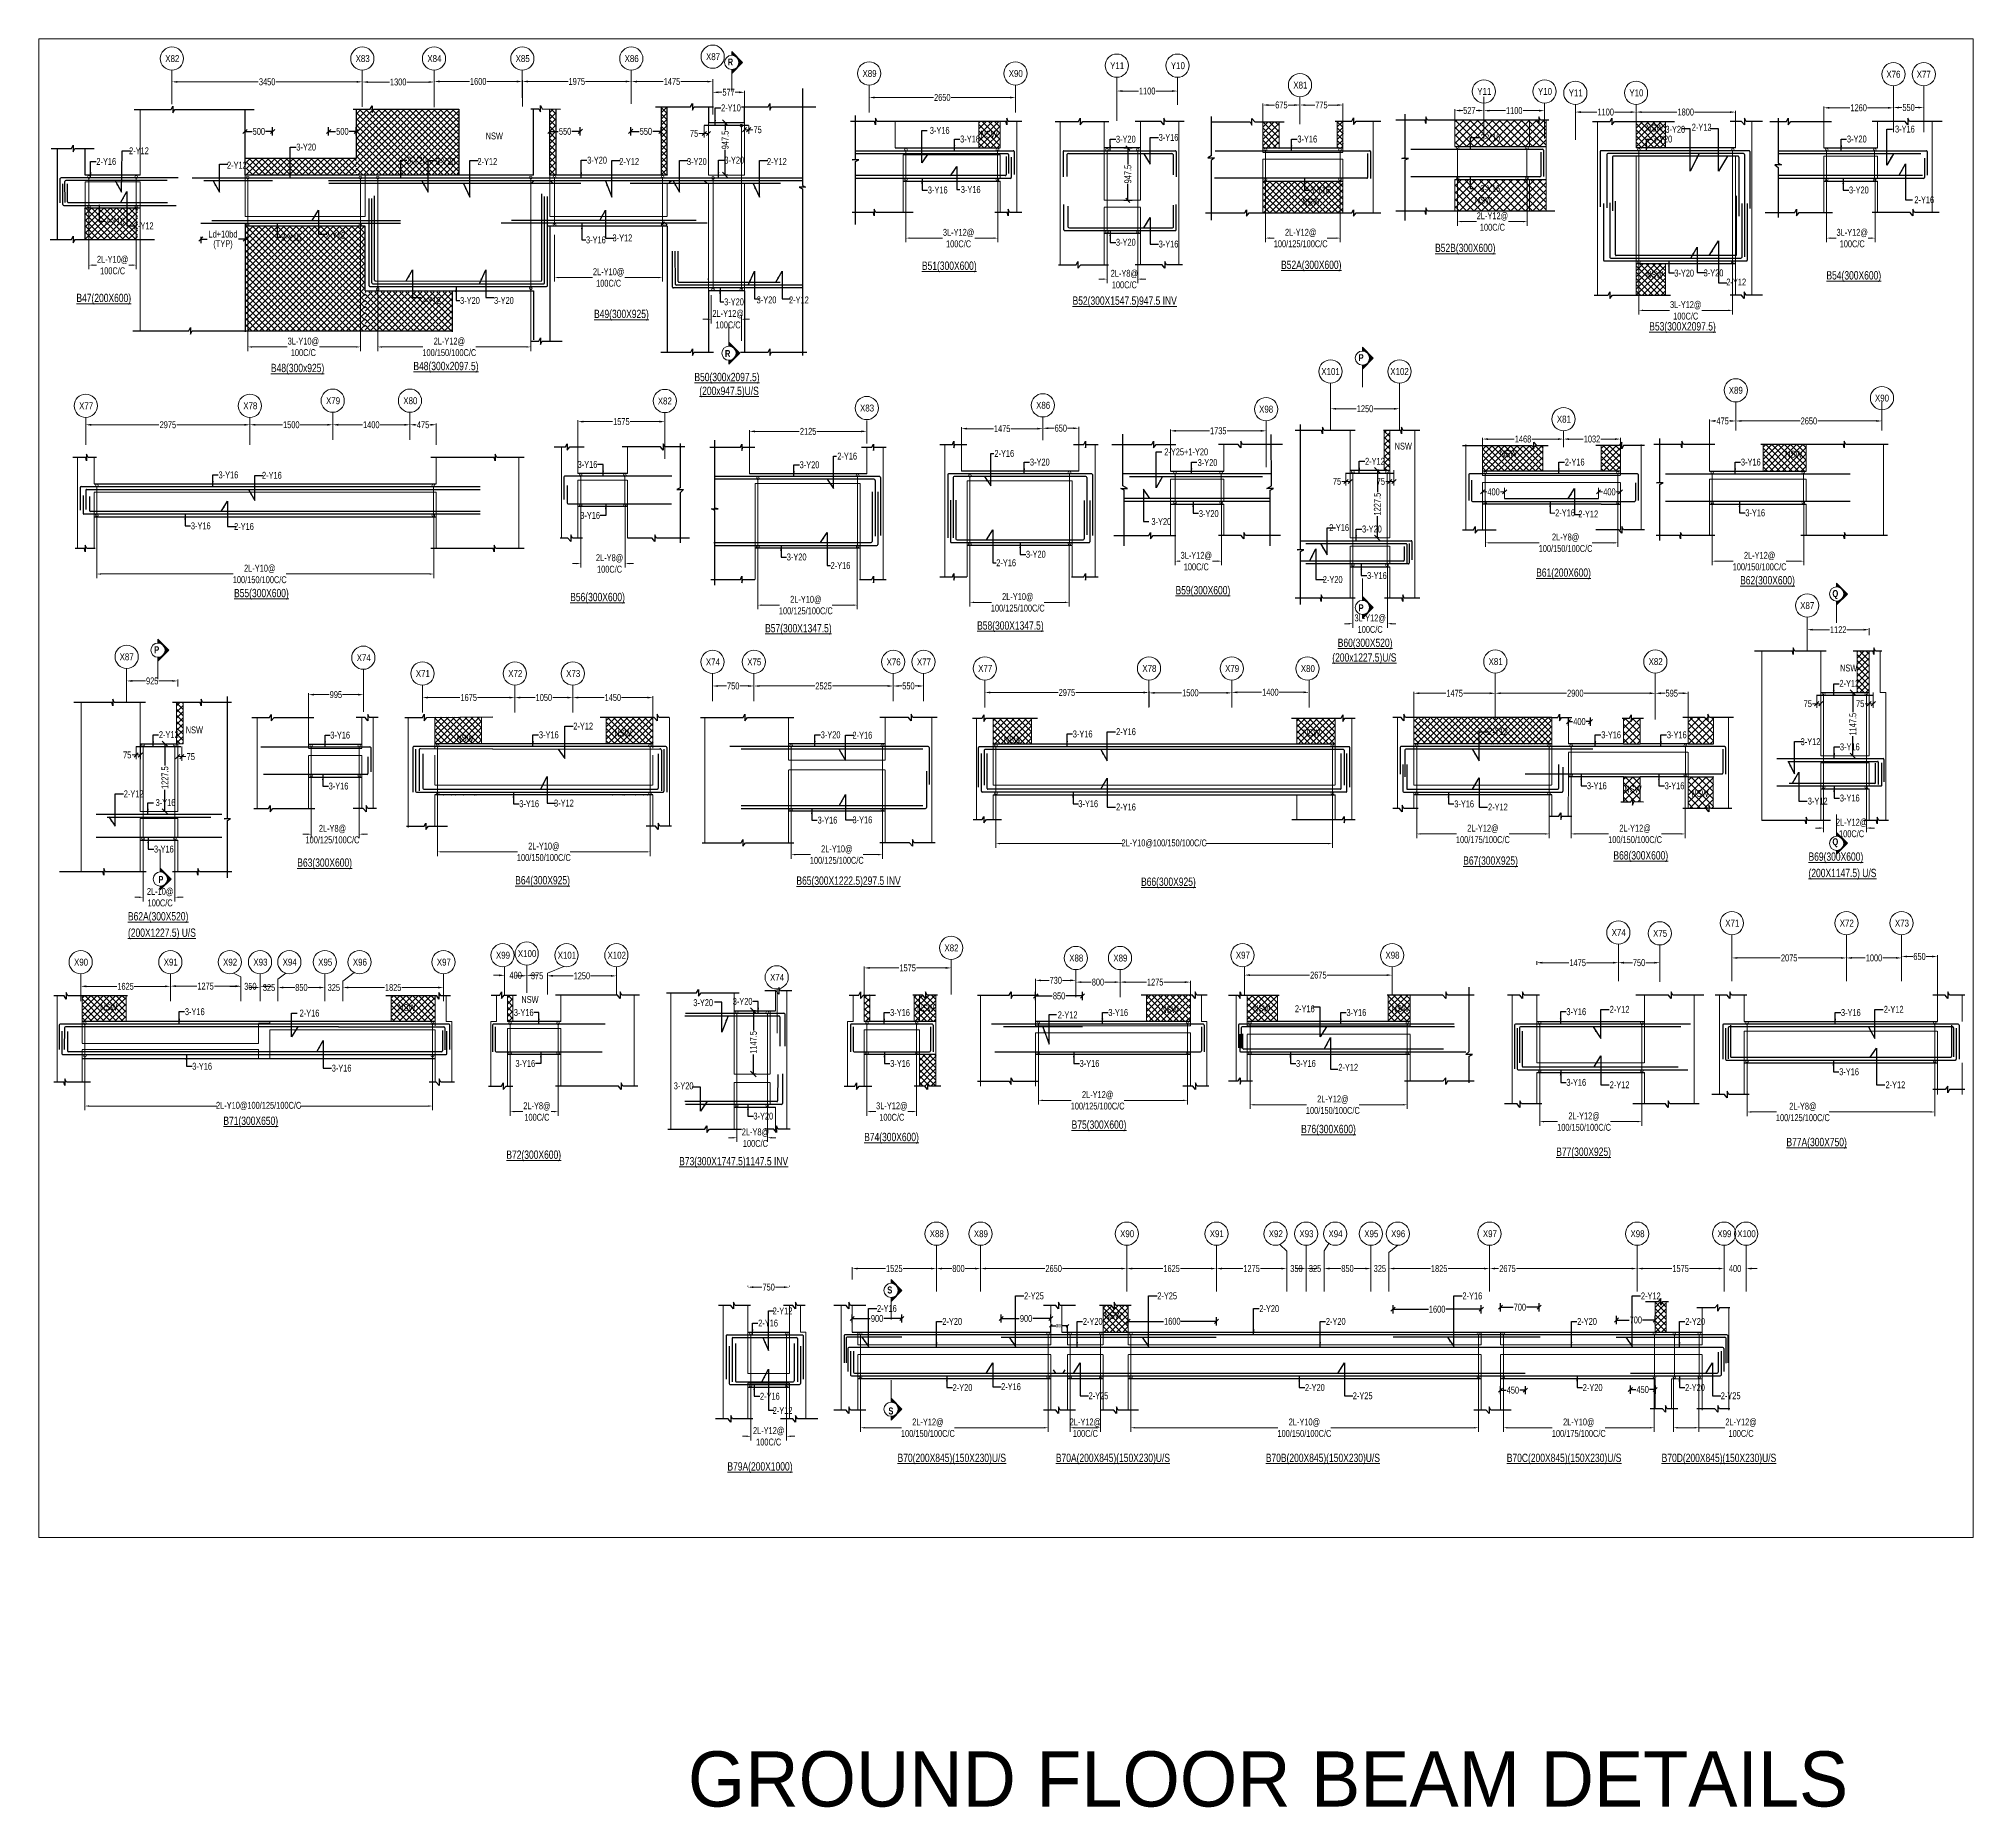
# Model space of a CAD drawing. Header units: millimetres. Extents: x -2697 to 288508, y -1308 to 60928.
# Drawn here: x 38633 to 73694, y -1308 to 30751 of the extents above; entities that cross this region are included whole.
import ezdxf
from ezdxf.enums import TextEntityAlignment as Align

# ---------------------------------------------------------------- set-up
doc = ezdxf.new("R2010")
doc.units = ezdxf.units.MM
doc.header["$LTSCALE"] = 100
for name, pattern in [('ACAD_ISO04W100', [30, 24, -3, 0, -3]), ('CONTINOUS', [0]), ('CONTINU', [0]), ('Grid Line', [22.225, 12.7, -3.175, 3.175, -3.175]), ('HIDDEN', [0.375, 0.25, -0.125])]:
    doc.linetypes.add(name, pattern=pattern)
doc.layers.get('Defpoints').update_dxf_attribs({"color": 1, "lineweight": 0})
for name, color, linetype in [('-S-ARROW', 253, 'Continuous'), ('-S-DIM', 251, 'Continuous'), ('-S-MISC', 8, 'Continuous'), ('-STR-BEAM', 7, 'CONTINU'), ('-STR-REINF', 3, 'Continuous'), ('-STR-TEXT', 6, 'Continuous'), ('A-ANNO-DIMS', 7, 'Continuous'), ('rein', 3, 'Continuous')]:
    doc.layers.add(name, color=color, linetype=linetype)
for name, color, linetype, lineweight in [('-S-STIRUP', 11, 'Continuous', 9), ('-S-TEXT', 6, 'Continuous', 0), ('-STR-COLUMN', 5, 'HIDDEN', 13), ('-STR-RF-DIM', 252, 'CONTINOUS', 20), ('A-ANNO-GRID-LINE', 252, 'ACAD_ISO04W100', 20), ('A-ANNO-GRID-TEXT', 13, 'Continuous', 15), ('G-ANNO-SYMB', 8, 'CONTINOUS', 9), ('GRID DIM', 252, 'Continuous', 9), ('S-COL HATCH', 9, 'Continuous', 35), ('S-GRID-____-OTLN', 8, 'Continuous', 18), ('SEC TEXT', 9, 'Continuous', 18), ('SLAB LINE', 254, 'HIDDEN', 20)]:
    doc.layers.add(name, color=color, linetype=linetype, lineweight=lineweight)
doc.styles.add('BEAM-LS', font='romans.shx', dxfattribs={"width": 0.8})
doc.styles.add('Dim.s & Anno.(Misc.)', font='ARIALN.TTF')
doc.styles.add('SOBHA', font='swisscl.ttf', dxfattribs={"width": 0.9})
doc.styles.add('sobha.sed', font='swisscl.ttf')
doc.styles.add('Swis721 LtCn BT_B', font='', dxfattribs={"width": 0.9, "height": 250})
doc.styles.get('Swis721 LtCn BT_B').set_extended_font_data('Swis721 LtCn BT', bold=True)
doc.dimstyles.new('S--25', dxfattribs={"dimscale": 25, "dimtxt": 2.5, "dimasz": 2, "dimexe": 0.25, "dimexo": 0.25, "dimgap": 0.1, "dimtad": 0, "dimdec": 0, "dimrnd": 0.0005, "dimzin": 0, "dimdsep": 46, "dimtxsty": 'SOBHA', "dimblk": 'OBLIQUE', "dimcen": 0.09, "dimclrd": 8, "dimclre": 8, "dimclrt": 6, "dimadec": 0, "dimazin": 0, "dimtfac": 1, "dimtdec": 0, "dimtofl": 0, "dimtmove": 0, "dimatfit": 3, "dimfxl": 0.18, "dimtolj": 1, "dimtzin": 0, "dimlwd": -1, "dimlwe": -1, "dimarcsym": 0})
doc.dimstyles.new('S-50', dxfattribs={"dimscale": 50, "dimtxt": 2.5, "dimasz": 2, "dimexe": 0.5, "dimexo": 0.25, "dimgap": 0.25, "dimtad": 0, "dimdec": 0, "dimrnd": 0.0005, "dimzin": 0, "dimdsep": 46, "dimtxsty": 'sobha.sed', "dimblk": 'OBLIQUE', "dimcen": 0.09, "dimclrd": 8, "dimclre": 8, "dimclrt": 6, "dimadec": 0, "dimazin": 0, "dimtfac": 1, "dimtdec": 0, "dimtofl": 0, "dimtmove": 2, "dimatfit": 3, "dimfxl": 0.18, "dimtolj": 1, "dimtzin": 0, "dimlwd": -1, "dimlwe": -1, "dimarcsym": 0})
doc.dimstyles.new('S-DIM50', dxfattribs={"dimscale": 50, "dimtxt": 2.5, "dimasz": 1.5, "dimexe": 1.5, "dimexo": 1, "dimgap": 0.5, "dimtad": 0, "dimdec": 0, "dimzin": 0, "dimdsep": 46, "dimtxsty": 'SOBHA', "dimcen": 0.09, "dimclrd": 256, "dimclre": 256, "dimclrt": 6, "dimadec": 5, "dimazin": 0, "dimtfac": 1, "dimtdec": 0, "dimtofl": 0, "dimtmove": 0, "dimatfit": 3, "dimfxl": 0.18, "dimtolj": 1, "dimtzin": 0, "dimlwd": -1, "dimlwe": -1, "dimarcsym": 0})
doc.dimstyles.new('STIRUP', dxfattribs={"dimscale": 50, "dimtxt": 2.5, "dimasz": 2.2, "dimexe": 0, "dimexo": 0, "dimgap": 0.5, "dimtad": 0, "dimdec": 0, "dimzin": 0, "dimdsep": 46, "dimtxsty": 'BEAM-LS', "dimblk": 'DOTSMALL', "dimcen": 0.09, "dimclrd": 256, "dimclre": 256, "dimclrt": 256, "dimadec": 5, "dimazin": 0, "dimtfac": 1, "dimtdec": 0, "dimtofl": 0, "dimtmove": 0, "dimatfit": 3, "dimldrblk": 'DOTSMALL', "dimfxl": 0, "dimfxlon": 1, "dimtolj": 1, "dimtzin": 0, "dimlwd": -1, "dimlwe": -1, "dimarcsym": 0})
pattern_1 = [(45, (234488.98, 116222.49), (-56.1266, 56.1266), []), (135, (234488.98, 116222.49), (-56.1266, -56.1266), [])]
pattern_2 = [(45, (204872.1, -11370.86), (-56.1266, 56.1266), []), (135, (204872.1, -11370.86), (-56.1266, -56.1266), [])]
pattern_3 = [(45, (191902.86, -13079.06), (-56.1266, 56.1266), []), (135, (191902.86, -13079.06), (-56.1266, -56.1266), [])]

msp = doc.modelspace()

# ---------------------------------------------------------------- texts
at = {"layer": '-S-TEXT', "color": 6, "style": 'sobha.sed'}
for p in [(67761.56, 29069.58, 178586.59), (46733.54, 28925.26, 178586.59), (55700.55, 28957.78, 178586.59), (61535.04, 27727.27, 178586.59), (64660.6, 27759.41, -178586.59), (67761.56, 26412.75, 178586.59), (63206.71, 23304.12), (65112.34, 23166.27), (70283.62, 23157.66, 178586.59), (71278.67, 19281.36, 0), (41297.41, 18158.71, 178586.59), (61544.81, 18107.73, 0), (46200.8, 18010.17, 357173.18), (49064.47, 18099.86, 178586.59), (56121.85, 17979.82, 178586.59), (67369.85, 17084.72, 178586.59), (68582.85, 17007.72, 178586.59), (47379.6, 13272.91, 178586.59), (39745.43, 13134.76, 0), (45148.53, 13126.61, 0), (54552.1, 13119.6, 0), (58976.68, 13090.33, -178586.59), (60639.96, 13111.49, 0), (63152.7, 13106.47, 0), (57948.86, 7542.94, 0)]:
    msp.add_text('NSW', height=125, dxfattribs=at).set_placement(p)
at = {"layer": '-STR-TEXT', "color": 6, "char_height": 125, "style": 'SOBHA'}
for s, insert, attachment_point in [('\\A1;2-Y10', (50999.87, 29560.17, 0), 1), ('\\A1;3-Y16', (54782.67, 29025.2, 0), 7), ('\\A1;3-Y20', (68113.46, 29171.16, 0), 1), ('\\A1;2-Y12', (68591.54, 29209.08, 0), 1), ('\\A1;3-Y16', (72275.28, 29048.65, 0), 7), ('\\A1;2-Y12', (40628.57, 28781.8, 0), 3), ('\\A1;3-Y20', (43301.25, 28849.57, 0), 1), ('\\A1;3-Y16', (55332.35, 28995.11, 0), 1), ('\\A1;3-Y20', (58155.86, 28992.11, 0), 1), ('\\A1;3-Y16', (58930.41, 28897.64, 178586.59), 7), ('\\A1;3-Y16', (61444.44, 28995.11, 0), 1), ('\\A1;3-Y16', (64763.27, 29021.86, 0), 1), ('\\A1;3-Y20', (67879.2, 28995.11, 0), 1), ('\\A1;3-Y20', (71403.52, 28995.11, 0), 1), ('\\A1;2-Y16', (39678.7, 28588.32, 0), 1), ('\\A1;2-Y12', (42046.13, 28520.17, 0), 1), ('\\A1;3-Y20', (45306.61, 28612.17, 0), 1), ('\\A1;3-Y20', (45828.2, 28587.91, 0), 1), ('\\A1;2-Y12', (46584.68, 28587.91, 0), 1), ('\\A1;3-Y20', (48573.59, 28612.17, 0), 1), ('\\A1;2-Y12', (49155.34, 28587.91, 0), 1), ('\\A1;3-Y20', (50381.44, 28587.91, 0), 1), ('\\A1;3-Y20', (51059.25, 28612.17, 0), 1), ('\\A1;2-Y12', (51831.9, 28587.91, 0), 1), ('\\A1;3-Y16', (54746.71, 27944.56, 0), 7), ('\\A1;3-Y16', (55344.33, 28079.76, 0), 1), ('\\A1;3-Y16', (61676.85, 27945.06, 0), 7), ('\\A1;3-Y16', (64759.87, 27971.31, 0), 7), ('\\A1;3-Y20', (71441.23, 27944.56, 0), 7), ('\\A1;2-Y16', (72625.69, 27893.99, 0), 1), ('\\A1;2-Y16', (39831.13, 27379.15, 0), 7), ('\\A1;2-Y12', (40714.41, 27296.4, 0), 9), ('\\A1;3-Y16', (43027.92, 27088.35, 0), 7), ('\\A1;2-Y12', (44187.33, 27124.83, 0), 9), ('\\A1;3-Y16', (48551.92, 27040.22, 0), 7), ('\\A1;3-Y12', (49390.33, 27076.7, 0), 9), ('\\A1;3-Y20', (58155.86, 26997.06, 0), 7), ('\\A1;3-Y16', (58930.41, 27091.54, 178586.59), 1), ('\\A1;3-Y20', (68274.66, 26564.58), 1), ('\\A1;3-Y20', (68807.73, 26568.3), 1), ('\\A1;2-Y12', (69218.7, 26277.78, 0), 7), ('\\A1;2-Y12', (45560.52, 25941.98, 0), 7), ('\\A1;3-Y20', (46269.86, 25941.98, 0), 7), ('\\A1;3-Y20', (46885.11, 25941.98, 0), 7), ('\\A1;3-Y20', (51054.86, 25916.16, 0), 7), ('\\A1;3-Y20', (52002.95, 25952.64, 0), 9), ('\\A1;2-Y12', (52589.08, 25952.64, 0), 9), ('\\A1;2-Y16', (53106.04, 23120.28, 178586.59), 7), ('\\A1;2-Y16', (55953.47, 23169.65, 0), 7), ('\\A1;3-Y20', (56596.98, 23139.55, 0), 1), ('\\A1;2-Y25+1-Y20', (59032.26, 23197.7, 0), 7), ('\\A1;2-Y12', (62670.45, 23153.47, 0), 1), ('\\A1;2-Y16', (66290.84, 23139.55, 0), 1), ('\\A1;3-Y16', (69482.31, 23139.55, 0), 1), ('\\A1;3-Y16', (41891.99, 22906.73, 0), 1), ('\\A1;2-Y16', (43037.84, 22899.1, 0), 3), ('\\A1;3-Y16', (48757.39, 23096.37, 0), 3), ('\\A1;3-Y20', (52423.33, 23090.18, 178586.59), 1), ('\\A1;3-Y20', (59636.77, 23131.17, 0), 1), ('\\A1;3-Y16', (48805.7, 22045.82, 0), 9), ('\\A1;3-Y20', (59658.85, 22078.63, 0), 7), ('\\A1;2-Y16', (66116.15, 22092.71), 7), ('\\A1;2-Y12', (66895.04, 22073.6, 0), 9), ('\\A1;3-Y16', (69562.44, 22092.6, 0), 7), ('\\A1;3-Y16', (41391.31, 21856.18, 0), 7), ('\\A1;2-Y16', (42531.94, 21845.61, 0), 9), ('\\A1;3-Y20', (58798.95, 22061.04, 0), 1), ('\\A1;2-Y16', (62379.89, 21951.15, 0), 3), ('\\A1;3-Y20', (62616.27, 21925.97, 0), 1), ('\\A1;3-Y20', (52190.45, 21292.07, 178586.59), 7), ('\\A1;3-Y20', (56525.02, 21341.44, 0), 7), ('\\A1;2-Y16', (52984.39, 21200.81), 4), ('\\A1;2-Y16', (55987.31, 21250.18, -178586.59), 4), ('\\A1;3-Y16', (62706.89, 20955.42, 0), 7), ('\\A1;2-Y20', (62263.18, 20883.1, 0), 9), ('\\A1;2-Y12', (71267.73, 19127.92, 0), 1), ('\\A1;2-Y12', (48321.88, 18228.16, 178586.59), 7), ('\\A1;2-Y16', (58516.81, 18252.34, 0), 3), ('\\A1;2-Y12', (65257.41, 18252.34, 0), 3), ('\\A1;2-Y12', (40811.15, 18198.92, 0), 1), ('\\A1;3-Y16', (43917.51, 18190.52, 0), 1), ('\\A1;3-Y16', (47698.53, 18195.35, 0), 1), ('\\A1;3-Y20', (52805.61, 18195.35, 0), 1), ('\\A1;2-Y16', (53739.08, 18187.72, 0), 3), ('\\A1;3-Y16', (57373.66, 18210.35, 0), 1), ('\\A1;3-Y16', (66951.3, 18195.35, 0), 1), ('\\A1;3-Y16', (68140.76, 18195.35, 0), 1), ('\\A1;3-Y12', (70922.33, 18070.84, 0), 3), ('\\A1;3-Y16', (71277.17, 17977.16, 0), 1), ('\\A1;3-Y16', (43888.19, 17139.98, 0), 7), ('\\A1;3-Y16', (66692.06, 17144.8, 0), 7), ('\\A1;3-Y16', (68100.69, 17144.8, 0), 7), ('\\A1;2-Y12', (40174.56, 17000.66, 178586.59), 7), ('\\A1;3-Y16', (40752.31, 16967.85, 0), 1), ('\\A1;3-Y16', (47342.61, 16819.8, 0), 7), ('\\A1;3-Y12', (48330.51, 16830.95, 0), 9), ('\\A1;3-Y16', (57832.46, 16819.8, 0), 9), ('\\A1;2-Y16', (58516.81, 16760.09, 0), 9), ('\\A1;3-Y16', (64287.23, 16816.41, 0), 7), ('\\A1;2-Y12', (65257.41, 16761.1, 0), 9), ('\\A1;3-Y12', (71052.57, 16867.52, 0), 9), ('\\A1;3-Y16', (71276.13, 16922.82, 0), 7), ('\\A1;3-Y16', (52748.73, 16522.3, 0), 7), ('\\A1;3-Y16', (53739.08, 16527.21, 0), 9), ('\\A1;3-Y16', (40722.09, 15997.3, 0), 7), ('\\A1;3-Y20', (50854.2, 13213.27, 0), 9), ('\\A1;3-Y20', (51568.65, 13363.45, 0), 3), ('\\A1;3-Y16', (41282.47, 13176.87, 0), 1), ('\\A1;2-Y16', (43362.02, 13023.77, 0), 7), ('\\A1;3-Y16', (47601.29, 13161.87, 0), 3), ('\\A1;3-Y16', (54063.92, 13161.87, 0), 1), ('\\A1;2-Y12', (57101.7, 12994.51, 0), 7), ('\\A1;3-Y16', (58017.79, 13161.87, 0), 1), ('\\A1;2-Y16', (61757.17, 13102.75, 0), 9), ('\\A1;3-Y16', (62334.53, 13161.87, 0), 1), ('\\A1;3-Y16', (66319.36, 13176.87, 0), 1), ('\\A1;2-Y12', (67462.5, 13218.87, 0), 3), ('\\A1;3-Y16', (71295.07, 13161.87, 0), 1), ('\\A1;2-Y12', (72429.44, 13218.87, 0), 3), ('\\A1;3-Y16', (41415.84, 12186.82, 0), 1), ('\\A1;3-Y16', (43943.93, 12153.88, 0), 1), ('\\A1;3-Y16', (47630.61, 12111.32, 0), 9), ('\\A1;3-Y16', (54065.17, 12111.32), 7), ('\\A1;3-Y16', (57497.67, 12111.82, 0), 7), ('\\A1;3-Y16', (61420.48, 12111.82, 0), 7), ('\\A1;2-Y12', (62186.09, 12168.23, 0), 1), ('\\A1;3-Y16', (71263.72, 11961.32, 0), 7), ('\\A1;3-Y20', (50142.27, 11705.84, 0), 7), ('\\A1;3-Y16', (66319.36, 11768.61, 0), 7), ('\\A1;2-Y12', (67462.5, 11726.61, 0), 9), ('\\A1;2-Y12', (72460.42, 11726.61, 0), 9), ('\\A1;3-Y20', (51585.91, 11157.82, 0), 7), ('\\A1;2-Y12', (52293.28, 7751.41, -357173.18), 3), ('\\A1;2-Y16', (53825.43, 7670.89, 178586.59), 7), ('\\A1;2-Y25', (56490.97, 7898.89, 178586.59), 7), ('\\A1;2-Y25', (58905.19, 7898.89, 178586.59), 7), ('\\A1;2-Y20', (60755.37, 7794.52, 0), 1), ('\\A1;2-Y16', (64436.18, 7898.89, 178586.59), 7), ('\\A1;2-Y12', (67670.18, 7898.89, 178586.59), 7), ('\\A1;2-Y16', (51672.72, 7532.52, 0), 1), ('\\A1;2-Y20', (55009.37, 7562.02, 0), 1), ('\\A1;2-Y20', (57556.31, 7562.02, 0), 1), ('\\A1;2-Y20', (61960.19, 7562.02, 0), 1), ('\\A1;2-Y20', (66514.36, 7562.02, 0), 1), ('\\A1;2-Y20', (68473.29, 7562.02, 0), 1), ('\\A1;2-Y20', (55196.01, 6236.97, 0), 7), ('\\A1;2-Y16', (56432.37, 6252.57, 0), 9), ('\\A1;2-Y20', (61582.62, 6236.97, 0), 7), ('\\A1;2-Y20', (66616.47, 6236.97, 0), 7), ('\\A1;2-Y20', (68470.77, 6236.97, 0), 7), ('\\A1;2-Y16', (51704.09, 6079.26, 0), 7), ('\\A1;2-Y25', (58017.91, 6087.78, 0), 9), ('\\A1;2-Y25', (62805.94, 6087.78, 0), 9), ('\\A1;2-Y25', (69475.18, 6087.78, 0), 9), ('\\A1;2-Y12', (52293.28, 5822.97, -357173.18), 9)]:
    msp.add_mtext(s, dxfattribs=dict(at, insert=insert, attachment_point=attachment_point))
at = {"color": 6, "insert": (50399, -294), "char_height": 1000, "attachment_point": 1}
msp.add_mtext_dynamic_manual_height_columns('GROUND FLOOR BEAM DETAILS', width=36990, gutter_width=1, heights=[0], dxfattribs=at)
at = {"layer": 'G-ANNO-SYMB', "color": 5, "char_height": 126.62, "width": 169.2306, "line_spacing_factor": 0.964267, "style": 'Swis721 LtCn BT_B'}
for s, insert, attachment_point in [('R', (51168.54, 30392.06), 2), ('R', (51118.77, 24979.67), 8), ('P', (62598.28, 25032.45), 2), ('Q', (71193.35, 20756.36), 2), ('P', (62598.28, 20371), 8), ('P', (40771.26, 19737.6), 2), ('Q', (71193.35, 16094.91), 8), ('P', (40847.02, 15447.48), 8), ('S', (54056.55, 8132.67), 2), ('S', (54077.38, 5811.01), 8)]:
    msp.add_mtext(s, dxfattribs=dict(at, insert=insert, attachment_point=attachment_point))
at = {"layer": 'SEC TEXT', "color": 1, "linetype": 'ByBlock', "style": 'sobha.sed'}
for s, rotation, p in [('%%UB52B(300X600)', 0.010721, (63939.74, 26884.19, 0)), ('%%UB51(300X600)', 0.010721, (54639.31, 26561, 0)), ('%%UB52A(300X600)', 0.010721, (61148.41, 26577.47, 0)), ('%%UB54(300X600)', 0.010721, (71032.15, 26386.77, 0)), ('%%UB47(200X600)', 359.989279, (39315.97, 25977.39, 0)), ('%%UB52(300X1547.5)947.5 INV', 359.989279, (57369.61, 25928.8, 0)), ('%%UB53(300X2097.5)', 359.989279, (67821.13, 25462.69, 0)), ('%%UB61(200X600)', 359.989279, (65771.69, 20998.74, 0)), ('%%UB55(300X600)', 0.010721, (42173.14, 20627.05, 0)), ('%%UB56(300X600)', 359.989279, (48265.07, 20555.46, 0)), ('%%UB59(300X600)', 0.010721, (59236.14, 20679.35, 0)), ('%%UB62(300X600)', 0.010721, (69468.21, 20859.88, 0)), ('%%UB57(300X1347.5)', 359.989279, (51797.91, 19990.7, 178586.59)), ('%%UB58(300X1347.5)', 359.989279, (55640, 20040.07, 0)), ('%%UB60(300X520)', 0.010721, (62175.67, 19726.29, 0)), ('%%UB63(300X600)', 0.010721, (43319.37, 15741.88, 0)), ('%%UB67(300X925)', 359.989279, (64449.21, 15778.32, 0)), ('%%UB68(300X600)', 359.989279, (67171.63, 15872.81, 0)), ('%%UB69(300X600)', 0.010721, (70707.41, 15850.17, 0)), ('%%UB64(300X925)', 359.989279, (47268.89, 15422.11, 0)), ('%%UB65(300X1222.5)297.5 INV', 359.989279, (52364.94, 15415.13, 0)), ('%%UB66(300X925)', 0.010721, (58611.02, 15394.71, 0)), ('%%U(200X1147.5) U/S', 0.010721, (70707.41, 15553.53, 0)), ('%%UB62A(300X520)', 0.010721, (40250.83, 14768.17, 0)), ('%%U(200X1227.5) U/S', 0.010721, (40250.83, 14471.53, 0)), ('%%UB71(300X650)', 359.989279, (41979.88, 11061.66, 0)), ('%%UB74(300X600)', 359.989279, (53592.52, 10767.86, 0)), ('%%UB75(300X600)', 359.989279, (57352.78, 10992.36, 0)), ('%%UB76(300X600)', 359.989279, (61511.41, 10912.98, 0)), ('%%UB72(300X600)', 359.989279, (47108.13, 10447.5, 0)), ('%%UB77(300X925)', 0.010721, (66135.77, 10500.78, 0)), ('%%UB77A(300X750)', 0.010721, (70307.32, 10675.78, 0)), ('%%UB73(300X1747.5)1147.5 INV', 359.989279, (50240.03, 10329.27, 0)), ('%%UB79A(200X1000)', 0.010721, (51114.67, 4796.43, 0)), ('%%UB70(200X845)(150X230)U/S', 0.010721, (54197.96, 4951.43, 0)), ('%%UB70A(200X845)(150X230)U/S', 0.010721, (57066.96, 4951.43, 0)), ('%%UB70B(200X845)(150X230)U/S', 0.010721, (60871.96, 4951.43, 0)), ('%%UB70C(200X845)(150X230)U/S', 0.010721, (65239.24, 4951.43, 0)), ('%%UB70D(200X845)(150X230)U/S', 0.010721, (68045.93, 4951.43, 0))]:
    msp.add_text(s, height=150, rotation=rotation, dxfattribs=at).set_placement(p)
at = {"layer": 'SEC TEXT', "color": 1, "linetype": 'ByBlock', "char_height": 150, "attachment_point": 1, "style": 'sobha.sed'}
for s, insert, width, rotation in [('{\\LB49(300X925)}', (48698.05, 25837.94, 0), 2322.1904, 359.989279), ('\\pxt8;{\\LB48(300x2097.5)}', (45423.22, 24893.09, 0), 2322.1904, 359.989279), ('\\pxt8;{\\LB48(300x925)}', (42842.07, 24857.81, 0), 2322.1904, 359.989279), ('{\\LB50(300x2097.5)}', (50516.66, 24693.31, 0), 2322.1904, 359.989279), ('{\\L(200x947.5)U/S}', (50605.96, 24442.75, 0), 2322.1904, 359.989279), ('{\\L(200x1227.5)U/S}', (62076.59, 19610.08, 0), 2330.5056, 0.010721)]:
    msp.add_mtext(s, dxfattribs=dict(at, insert=insert, width=width, rotation=rotation))

# ---------------------------------------------------------------- blocks, each defined once
blk = doc.blocks.new('*D98')
at = {"layer": '-STR-RF-DIM', "transparency": 16777216}
for p, q in [((59227, 22364), (59227, 21206)), ((60069, 22364), (60069, 21206)), ((59302, 21281), (59321, 21281)), ((59994, 21281), (59903, 21281))]:
    blk.add_line(p, q, dxfattribs=at)
for points in [[(59302, 21293), (59302, 21268), (59227, 21281)], [(59994, 21293), (59994, 21268), (60069, 21281)]]:
    blk.add_solid(points, dxfattribs=at)
at = {"layer": 'Defpoints', "color": 0, "transparency": 16777216}
for p in [(59227, 22364, 178587), (60069, 22364, 0), (59227, 21281)]:
    blk.add_point(p, dxfattribs=at)
at = {"layer": '-STR-RF-DIM', "color": 6, "transparency": 16777216, "insert": (59612, 21281), "char_height": 125, "attachment_point": 5, "style": 'SOBHA'}
blk.add_mtext('\\A1;3L-Y12@\\P100C/C', dxfattribs=at)
blk = doc.blocks.new('_DotSmall')
at = {"color": 0, "linetype": 'ByBlock', "const_width": 0.5}
blk.add_lwpolyline([(-0.0625, 0, 1), (0.0625, 0, 1)], format="xyb", close=True, dxfattribs=at)
blk = doc.blocks.new('*D99')
at = {"layer": '-S-STIRUP', "ltscale": 100, "transparency": 16777216}
blk.add_line((60063, 22345), (60063, 22881), dxfattribs=at)
at = {"layer": 'Defpoints', "color": 0, "linetype": 'CONTINU', "ltscale": 100, "transparency": 16777216}
for p in [(60063, 22881), (60063, 22881), (60063, 22345)]:
    blk.add_point(p, dxfattribs=at)
at = {"layer": '-S-STIRUP', "linetype": 'CONTINU', "ltscale": 100, "transparency": 16777216, "xscale": 100, "yscale": 100, "zscale": 100}
for p, rotation in [((60063, 22881), 90), ((60063, 22345), 270)]:
    blk.add_blockref('_DotSmall', p, dxfattribs=dict(at, rotation=rotation))
blk = doc.blocks.new('_Oblique')
at = {"color": 0, "linetype": 'ByBlock', "lineweight": -2}
blk.add_line((-0.5, -0.5), (0.5, 0.5), dxfattribs=at)
blk = doc.blocks.new('*D100')
at = {"layer": '-S-STIRUP', "ltscale": 100, "transparency": 16777216}
blk.add_line((59227, 22345), (59227, 22881), dxfattribs=at)
at = {"layer": 'Defpoints', "color": 0, "linetype": 'CONTINU', "ltscale": 100, "transparency": 16777216}
for p in [(59227, 22881), (59227, 22881), (59227, 22345)]:
    blk.add_point(p, dxfattribs=at)
at = {"layer": '-S-STIRUP', "linetype": 'CONTINU', "ltscale": 100, "transparency": 16777216, "xscale": 100, "yscale": 100, "zscale": 100}
for p, rotation in [((59227, 22881), 90), ((59227, 22345), 270)]:
    blk.add_blockref('_DotSmall', p, dxfattribs=dict(at, rotation=rotation))
blk = doc.blocks.new('*D101')
at = {"layer": '-STR-RF-DIM', "transparency": 16777216}
for p, q in [((71036, 28212), (71036, 27061)), ((71913, 28220), (71913, 27061)), ((71111, 27136), (71208, 27136)), ((71838, 27136), (71790, 27136))]:
    blk.add_line(p, q, dxfattribs=at)
for points in [[(71111, 27149), (71111, 27124), (71036, 27136)], [(71838, 27149), (71838, 27124), (71913, 27136)]]:
    blk.add_solid(points, dxfattribs=at)
at = {"layer": 'Defpoints', "color": 0, "transparency": 16777216}
for p in [(71036, 28212, 0), (71913, 28220, 0), (71036, 27136)]:
    blk.add_point(p, dxfattribs=at)
at = {"layer": '-STR-RF-DIM', "color": 6, "transparency": 16777216, "insert": (71499, 27136), "char_height": 125, "attachment_point": 5, "style": 'SOBHA'}
blk.add_mtext('\\A1;3L-Y12@\\P100C/C', dxfattribs=at)
blk = doc.blocks.new('*D102')
at = {"layer": '-S-STIRUP', "ltscale": 100, "transparency": 16777216}
blk.add_line((71906, 28200), (71906, 28737), dxfattribs=at)
at = {"layer": 'Defpoints', "color": 0, "linetype": 'CONTINU', "ltscale": 100, "transparency": 16777216}
for p in [(71906, 28737), (71906, 28737), (71906, 28200)]:
    blk.add_point(p, dxfattribs=at)
at = {"layer": '-S-STIRUP', "linetype": 'CONTINU', "ltscale": 100, "transparency": 16777216, "xscale": 100, "yscale": 100, "zscale": 100}
for p, rotation in [((71906, 28737), 90), ((71906, 28200), 270)]:
    blk.add_blockref('_DotSmall', p, dxfattribs=dict(at, rotation=rotation))
blk = doc.blocks.new('*D103')
at = {"layer": '-S-STIRUP', "ltscale": 100, "transparency": 16777216}
blk.add_line((71036, 28200), (71036, 28737), dxfattribs=at)
at = {"layer": 'Defpoints', "color": 0, "linetype": 'CONTINU', "ltscale": 100, "transparency": 16777216}
for p in [(71036, 28737), (71036, 28737), (71036, 28200)]:
    blk.add_point(p, dxfattribs=at)
at = {"layer": '-S-STIRUP', "linetype": 'CONTINU', "ltscale": 100, "transparency": 16777216, "xscale": 100, "yscale": 100, "zscale": 100}
for p, rotation in [((71036, 28737), 90), ((71036, 28200), 270)]:
    blk.add_blockref('_DotSmall', p, dxfattribs=dict(at, rotation=rotation))
blk = doc.blocks.new('*D119')
at = {"layer": '-STR-RF-DIM', "transparency": 16777216}
for p, q in [((43572, 17407), (43572, 16257)), ((44442, 17415), (44442, 16257)), ((43497, 16332), (43422, 16332)), ((44517, 16332), (44592, 16332))]:
    blk.add_line(p, q, dxfattribs=at)
for points in [[(43497, 16344), (43497, 16319), (43572, 16332)], [(44517, 16344), (44517, 16319), (44442, 16332)]]:
    blk.add_solid(points, dxfattribs=at)
at = {"layer": 'Defpoints', "color": 0, "transparency": 16777216}
for p in [(43572, 17407, 0), (44442, 17415, 178587), (43572, 16332)]:
    blk.add_point(p, dxfattribs=at)
at = {"layer": '-STR-RF-DIM', "color": 6, "transparency": 16777216, "insert": (43957, 16332), "char_height": 125, "attachment_point": 5, "style": 'SOBHA'}
blk.add_mtext('\\A1;2L-Y8@\\P100/125/100C/C', dxfattribs=at)
blk = doc.blocks.new('*D120')
at = {"layer": '-S-STIRUP', "ltscale": 100, "transparency": 16777216}
blk.add_line((44442, 17396), (44442, 17932), dxfattribs=at)
at = {"layer": 'Defpoints', "color": 0, "linetype": 'CONTINU', "ltscale": 100, "transparency": 16777216}
for p in [(44442, 17932), (44442, 17932), (44442, 17396)]:
    blk.add_point(p, dxfattribs=at)
at = {"layer": '-S-STIRUP', "linetype": 'CONTINU', "ltscale": 100, "transparency": 16777216, "xscale": 100, "yscale": 100, "zscale": 100}
for p, rotation in [((44442, 17932), 90), ((44442, 17396), 270)]:
    blk.add_blockref('_DotSmall', p, dxfattribs=dict(at, rotation=rotation))
blk = doc.blocks.new('*D121')
at = {"layer": '-S-STIRUP', "ltscale": 100, "transparency": 16777216}
blk.add_line((43572, 17396), (43572, 17932), dxfattribs=at)
at = {"layer": 'Defpoints', "color": 0, "linetype": 'CONTINU', "ltscale": 100, "transparency": 16777216}
for p in [(43572, 17932), (43572, 17932), (43572, 17396)]:
    blk.add_point(p, dxfattribs=at)
at = {"layer": '-S-STIRUP', "linetype": 'CONTINU', "ltscale": 100, "transparency": 16777216, "xscale": 100, "yscale": 100, "zscale": 100}
for p, rotation in [((43572, 17932), 90), ((43572, 17396), 270)]:
    blk.add_blockref('_DotSmall', p, dxfattribs=dict(at, rotation=rotation))
blk = doc.blocks.new('*D122')
at = {"layer": '-STR-RF-DIM', "transparency": 16777216}
for p, q in [((47177, 12424), (47177, 11228)), ((48047, 12379), (48047, 11228)), ((47252, 11303), (47406, 11303)), ((47972, 11303), (47918, 11303))]:
    blk.add_line(p, q, dxfattribs=at)
for points in [[(47252, 11316), (47252, 11291), (47177, 11303)], [(47972, 11316), (47972, 11291), (48047, 11303)]]:
    blk.add_solid(points, dxfattribs=at)
at = {"layer": 'Defpoints', "color": 0, "transparency": 16777216}
for p in [(47177, 12424, 178587), (48047, 12379, 0), (48047, 11303)]:
    blk.add_point(p, dxfattribs=at)
at = {"layer": '-STR-RF-DIM', "color": 6, "transparency": 16777216, "insert": (47662, 11303), "char_height": 125, "attachment_point": 5, "style": 'SOBHA'}
blk.add_mtext('\\A1;2L-Y8@\\P100C/C', dxfattribs=at)
blk = doc.blocks.new('*D123')
at = {"layer": '-S-STIRUP', "ltscale": 100, "transparency": 16777216}
blk.add_line((47177, 12367), (47177, 12904), dxfattribs=at)
at = {"layer": 'Defpoints', "color": 0, "linetype": 'CONTINU', "ltscale": 100, "transparency": 16777216}
for p in [(47177, 12904), (47177, 12904), (47177, 12367)]:
    blk.add_point(p, dxfattribs=at)
at = {"layer": '-S-STIRUP', "linetype": 'CONTINU', "ltscale": 100, "transparency": 16777216, "xscale": 100, "yscale": 100, "zscale": 100}
for p, rotation in [((47177, 12904), 90), ((47177, 12367), 270)]:
    blk.add_blockref('_DotSmall', p, dxfattribs=dict(at, rotation=rotation))
blk = doc.blocks.new('*D124')
at = {"layer": '-S-STIRUP', "ltscale": 100, "transparency": 16777216}
blk.add_line((48047, 12367), (48047, 12904), dxfattribs=at)
at = {"layer": 'Defpoints', "color": 0, "linetype": 'CONTINU', "ltscale": 100, "transparency": 16777216}
for p in [(48047, 12904), (48047, 12904), (48047, 12367)]:
    blk.add_point(p, dxfattribs=at)
at = {"layer": '-S-STIRUP', "linetype": 'CONTINU', "ltscale": 100, "transparency": 16777216, "xscale": 100, "yscale": 100, "zscale": 100}
for p, rotation in [((48047, 12904), 90), ((48047, 12367), 270)]:
    blk.add_blockref('_DotSmall', p, dxfattribs=dict(at, rotation=rotation))
blk = doc.blocks.new('*D116')
at = {"layer": '-STR-RF-DIM', "transparency": 16777216}
for p, q in [((45863, 17132), (45863, 15936)), ((49713, 17087), (49713, 15936)), ((45938, 16011), (47309, 16011)), ((49638, 16011), (48267, 16011))]:
    blk.add_line(p, q, dxfattribs=at)
for points in [[(45938, 16024), (45938, 15999), (45863, 16011)], [(49638, 16024), (49638, 15999), (49713, 16011)]]:
    blk.add_solid(points, dxfattribs=at)
at = {"layer": 'Defpoints', "color": 0, "transparency": 16777216}
for p in [(45863, 17132, 178587), (49713, 17087, 0), (49713, 16011)]:
    blk.add_point(p, dxfattribs=at)
at = {"layer": '-STR-RF-DIM', "color": 6, "transparency": 16777216, "insert": (47788, 16011), "char_height": 125, "attachment_point": 5, "style": 'SOBHA'}
blk.add_mtext('\\A1;2L-Y10@\\P100/150/100C/C', dxfattribs=at)
blk = doc.blocks.new('*D117')
at = {"layer": '-S-STIRUP', "ltscale": 100, "transparency": 16777216}
blk.add_line((45863, 17075), (45863, 17937), dxfattribs=at)
at = {"layer": 'Defpoints', "color": 0, "linetype": 'CONTINU', "ltscale": 100, "transparency": 16777216}
for p in [(45863, 17937), (45863, 17937), (45863, 17075)]:
    blk.add_point(p, dxfattribs=at)
at = {"layer": '-S-STIRUP', "linetype": 'CONTINU', "ltscale": 100, "transparency": 16777216, "xscale": 100, "yscale": 100, "zscale": 100}
for p, rotation in [((45863, 17937), 90), ((45863, 17075), 270)]:
    blk.add_blockref('_DotSmall', p, dxfattribs=dict(at, rotation=rotation))
blk = doc.blocks.new('*D118')
at = {"layer": '-S-STIRUP', "ltscale": 100, "transparency": 16777216}
blk.add_line((49713, 17075), (49713, 17937), dxfattribs=at)
at = {"layer": 'Defpoints', "color": 0, "linetype": 'CONTINU', "ltscale": 100, "transparency": 16777216}
for p in [(49713, 17937), (49713, 17937), (49713, 17075)]:
    blk.add_point(p, dxfattribs=at)
at = {"layer": '-S-STIRUP', "linetype": 'CONTINU', "ltscale": 100, "transparency": 16777216, "xscale": 100, "yscale": 100, "zscale": 100}
for p, rotation in [((49713, 17937), 90), ((49713, 17075), 270)]:
    blk.add_blockref('_DotSmall', p, dxfattribs=dict(at, rotation=rotation))
blk = doc.blocks.new('A-SYMB_Grid')
blk.add_circle((0, 0), 4.21)
at = {"style": 'Dim.s & Anno.(Misc.)'}
blk.add_attdef('GRID', text='', height=3, dxfattribs=at).set_placement((0, 0), align=Align.MIDDLE_CENTER)
blk = doc.blocks.new('*D61')
at = {"layer": 'Defpoints', "color": 0, "transparency": 16777216}
for p in [(60878, 23643), (59143, 23393, 0), (60878, 23286, 0)]:
    blk.add_point(p, dxfattribs=at)
at = {"layer": 'GRID DIM', "transparency": 16777216}
for p, q in [((59143, 23406), (59143, 23668)), ((59243, 23643), (59851, 23643)), ((60778, 23643), (60170, 23643)), ((60878, 23299), (60878, 23668))]:
    blk.add_line(p, q, dxfattribs=at)
for points in [[(59243, 23660), (59243, 23626), (59143, 23643)], [(60778, 23660), (60778, 23626), (60878, 23643)]]:
    blk.add_solid(points, dxfattribs=at)
at = {"layer": 'GRID DIM', "color": 13, "transparency": 16777216, "insert": (60010, 23643), "char_height": 125, "attachment_point": 5, "style": 'sobha.sed'}
blk.add_mtext('\\A1;1735', dxfattribs=at)
blk = doc.blocks.new('*D133')
at = {"layer": 'Defpoints', "color": 0, "transparency": 16777216}
for p in [(72246, 29498), (70986, 29249, 0), (72246, 29142, 0)]:
    blk.add_point(p, dxfattribs=at)
at = {"layer": 'GRID DIM', "transparency": 16777216}
for p, q in [((70986, 29261), (70986, 29523)), ((71086, 29498), (71457, 29498)), ((72146, 29498), (71776, 29498)), ((72246, 29154), (72246, 29523))]:
    blk.add_line(p, q, dxfattribs=at)
for points in [[(71086, 29515), (71086, 29482), (70986, 29498)], [(72146, 29515), (72146, 29482), (72246, 29498)]]:
    blk.add_solid(points, dxfattribs=at)
at = {"layer": 'GRID DIM', "color": 13, "transparency": 16777216, "insert": (71616, 29498), "char_height": 125, "attachment_point": 5, "style": 'sobha.sed'}
blk.add_mtext('\\A1;1260', dxfattribs=at)
blk = doc.blocks.new('*D134')
at = {"layer": 'Defpoints', "color": 0, "transparency": 16777216}
for p in [(72796, 29503), (72246, 29398, 0), (72796, 29398)]:
    blk.add_point(p, dxfattribs=at)
at = {"layer": 'GRID DIM', "transparency": 16777216}
for p, q in [((72246, 29410), (72246, 29528)), ((72346, 29503), (72399, 29503)), ((72696, 29503), (72643, 29503)), ((72796, 29410), (72796, 29528))]:
    blk.add_line(p, q, dxfattribs=at)
for points in [[(72346, 29519), (72346, 29486), (72246, 29503)], [(72696, 29519), (72696, 29486), (72796, 29503)]]:
    blk.add_solid(points, dxfattribs=at)
at = {"layer": 'GRID DIM', "color": 13, "transparency": 16777216, "insert": (72521, 29503), "char_height": 125, "attachment_point": 5, "style": 'sobha.sed'}
blk.add_mtext('\\A1;550', dxfattribs=at)
blk = doc.blocks.new('*D140')
at = {"layer": 'Defpoints', "color": 0, "transparency": 16777216}
for p in [(44517, 18861), (43522, 18444), (44517, 18539, 0)]:
    blk.add_point(p, dxfattribs=at)
at = {"layer": 'GRID DIM', "transparency": 16777216}
for p, q in [((43522, 18457), (43522, 18886)), ((43622, 18861), (43898, 18861)), ((44417, 18861), (44141, 18861)), ((44517, 18551), (44517, 18886))]:
    blk.add_line(p, q, dxfattribs=at)
for points in [[(43622, 18878), (43622, 18844), (43522, 18861)], [(44417, 18878), (44417, 18844), (44517, 18861)]]:
    blk.add_solid(points, dxfattribs=at)
at = {"layer": 'GRID DIM', "color": 13, "transparency": 16777216, "insert": (44019, 18861), "char_height": 125, "attachment_point": 5, "style": 'sobha.sed'}
blk.add_mtext('\\A1;995', dxfattribs=at)
blk = doc.blocks.new('*D141')
at = {"layer": 'Defpoints', "color": 0, "transparency": 16777216}
for p in [(47077, 13777), (47477, 13777, 0), (47477, 13773)]:
    blk.add_point(p, dxfattribs=at)
at = {"layer": 'GRID DIM', "transparency": 16777216}
for p, q in [((46977, 13773), (46877, 13773)), ((47077, 13764), (47077, 13748)), ((47477, 13764), (47477, 13748)), ((47577, 13773), (47677, 13773))]:
    blk.add_line(p, q, dxfattribs=at)
for points in [[(46977, 13790), (46977, 13756), (47077, 13773)], [(47577, 13790), (47577, 13756), (47477, 13773)]]:
    blk.add_solid(points, dxfattribs=at)
at = {"layer": 'GRID DIM', "color": 13, "transparency": 16777216, "insert": (47277, 13773), "char_height": 125, "attachment_point": 5, "style": 'sobha.sed'}
blk.add_mtext('\\A1;400', dxfattribs=at)
blk = doc.blocks.new('*D142')
at = {"layer": 'Defpoints', "color": 0, "transparency": 16777216}
for p in [(47477, 13773), (47852, 13773, 0), (47852, 13765)]:
    blk.add_point(p, dxfattribs=at)
at = {"layer": 'GRID DIM', "transparency": 16777216}
for p, q in [((47377, 13765), (47277, 13765)), ((47477, 13760), (47477, 13740)), ((47852, 13760), (47852, 13740)), ((47952, 13765), (48052, 13765))]:
    blk.add_line(p, q, dxfattribs=at)
for points in [[(47377, 13782), (47377, 13749), (47477, 13765)], [(47952, 13782), (47952, 13749), (47852, 13765)]]:
    blk.add_solid(points, dxfattribs=at)
at = {"layer": 'GRID DIM', "color": 13, "transparency": 16777216, "insert": (47665, 13765), "char_height": 125, "attachment_point": 5, "style": 'sobha.sed'}
blk.add_mtext('\\A1;375', dxfattribs=at)
blk = doc.blocks.new('*D143')
at = {"layer": 'Defpoints', "color": 0, "transparency": 16777216}
for p in [(47852, 13765), (49102, 13765, 0), (49102, 13763)]:
    blk.add_point(p, dxfattribs=at)
at = {"layer": 'GRID DIM', "transparency": 16777216}
for p, q in [((47852, 13753), (47852, 13738)), ((47952, 13763), (48318, 13763)), ((49002, 13763), (48636, 13763)), ((49102, 13753), (49102, 13738))]:
    blk.add_line(p, q, dxfattribs=at)
for points in [[(47952, 13780), (47952, 13747), (47852, 13763)], [(49002, 13780), (49002, 13747), (49102, 13763)]]:
    blk.add_solid(points, dxfattribs=at)
at = {"layer": 'GRID DIM', "color": 13, "transparency": 16777216, "insert": (48477, 13763), "char_height": 125, "attachment_point": 5, "style": 'sobha.sed'}
blk.add_mtext('\\A1;1250', dxfattribs=at)
blk = doc.blocks.new('*D144')
at = {"layer": 'Defpoints', "color": 0, "transparency": 16777216}
for p in [(45588, 18598), (47263, 18808), (47263, 18534)]:
    blk.add_point(p, dxfattribs=at)
at = {"layer": 'GRID DIM', "transparency": 16777216}
for p, q in [((45588, 18611), (45588, 18833)), ((45688, 18808), (46266, 18808)), ((47163, 18808), (46585, 18808)), ((47263, 18547), (47263, 18833))]:
    blk.add_line(p, q, dxfattribs=at)
for points in [[(45688, 18824), (45688, 18791), (45588, 18808)], [(47163, 18824), (47163, 18791), (47263, 18808)]]:
    blk.add_solid(points, dxfattribs=at)
at = {"layer": 'GRID DIM', "color": 13, "transparency": 16777216, "insert": (46426, 18808), "char_height": 125, "attachment_point": 5, "style": 'sobha.sed'}
blk.add_mtext('\\A1;1675', dxfattribs=at)
blk = doc.blocks.new('*D145')
at = {"layer": 'Defpoints', "color": 0, "transparency": 16777216}
for p in [(47263, 18598), (48313, 18808), (48313, 18534)]:
    blk.add_point(p, dxfattribs=at)
at = {"layer": 'GRID DIM', "transparency": 16777216}
for p, q in [((47263, 18611), (47263, 18833)), ((47363, 18808), (47629, 18808)), ((48213, 18808), (47948, 18808)), ((48313, 18547), (48313, 18833))]:
    blk.add_line(p, q, dxfattribs=at)
for points in [[(47363, 18824), (47363, 18791), (47263, 18808)], [(48213, 18824), (48213, 18791), (48313, 18808)]]:
    blk.add_solid(points, dxfattribs=at)
at = {"layer": 'GRID DIM', "color": 13, "transparency": 16777216, "insert": (47788, 18808), "char_height": 125, "attachment_point": 5, "style": 'sobha.sed'}
blk.add_mtext('\\A1;1050', dxfattribs=at)
blk = doc.blocks.new('*D146')
at = {"layer": 'Defpoints', "color": 0, "transparency": 16777216}
for p in [(48313, 18598), (49763, 18808), (49763, 18449, 0)]:
    blk.add_point(p, dxfattribs=at)
at = {"layer": 'GRID DIM', "transparency": 16777216}
for p, q in [((48313, 18611), (48313, 18833)), ((48413, 18808), (48879, 18808)), ((49663, 18808), (49198, 18808)), ((49763, 18462), (49763, 18833))]:
    blk.add_line(p, q, dxfattribs=at)
for points in [[(48413, 18824), (48413, 18791), (48313, 18808)], [(49663, 18824), (49663, 18791), (49763, 18808)]]:
    blk.add_solid(points, dxfattribs=at)
at = {"layer": 'GRID DIM', "color": 13, "transparency": 16777216, "insert": (49038, 18808), "char_height": 125, "attachment_point": 5, "style": 'sobha.sed'}
blk.add_mtext('\\A1;1450', dxfattribs=at)
blk = doc.blocks.new('*D153')
at = {"layer": '-STR-RF-DIM', "transparency": 16777216}
for p, q in [((51284, 11425), (51284, 10754)), ((51839, 11462), (51839, 10754)), ((51209, 10829), (51134, 10829)), ((51914, 10829), (51989, 10829))]:
    blk.add_line(p, q, dxfattribs=at)
for points in [[(51209, 10841), (51209, 10816), (51284, 10829)], [(51914, 10841), (51914, 10816), (51839, 10829)]]:
    blk.add_solid(points, dxfattribs=at)
at = {"layer": 'Defpoints', "color": 0, "transparency": 16777216}
for p in [(51284, 11425, 0), (51839, 11462, 178587), (51284, 10829)]:
    blk.add_point(p, dxfattribs=at)
at = {"layer": '-STR-RF-DIM', "color": 6, "transparency": 16777216, "insert": (51622, 10829), "char_height": 125, "attachment_point": 5, "style": 'SOBHA'}
blk.add_mtext('\\A1;2L-Y8@\\P100C/C', dxfattribs=at)
blk = doc.blocks.new('*D154')
at = {"layer": '-S-STIRUP', "ltscale": 100, "transparency": 16777216}
blk.add_line((51839, 11413), (51839, 13096), dxfattribs=at)
at = {"layer": 'Defpoints', "color": 0, "linetype": 'CONTINU', "ltscale": 100, "transparency": 16777216}
for p in [(51839, 13096, 0), (51839, 13096), (51839, 11413, 0)]:
    blk.add_point(p, dxfattribs=at)
at = {"layer": '-S-STIRUP', "linetype": 'CONTINU', "ltscale": 100, "transparency": 16777216, "xscale": 100, "yscale": 100, "zscale": 100}
for p, rotation in [((51839, 13096), 90), ((51839, 11413), 270)]:
    blk.add_blockref('_DotSmall', p, dxfattribs=dict(at, rotation=rotation))
blk = doc.blocks.new('*D155')
at = {"layer": '-S-STIRUP', "ltscale": 100, "transparency": 16777216}
blk.add_line((51284, 11413), (51284, 13099), dxfattribs=at)
at = {"layer": 'Defpoints', "color": 0, "linetype": 'CONTINU', "ltscale": 100, "transparency": 16777216}
for p in [(51284, 13099), (51284, 13099), (51284, 11413, 0)]:
    blk.add_point(p, dxfattribs=at)
at = {"layer": '-S-STIRUP', "linetype": 'CONTINU', "ltscale": 100, "transparency": 16777216, "xscale": 100, "yscale": 100, "zscale": 100}
for p, rotation in [((51284, 13099), 90), ((51284, 11413), 270)]:
    blk.add_blockref('_DotSmall', p, dxfattribs=dict(at, rotation=rotation))
blk = doc.blocks.new('*D156')
at = {"layer": 'A-ANNO-DIMS', "color": 8, "transparency": 16777216}
for p, q in [((51622, 13131), (51560, 13131)), ((51585, 13131), (51585, 12775)), ((51585, 11983), (51585, 12339)), ((51637, 11983), (51560, 11983))]:
    blk.add_line(p, q, dxfattribs=at)
at = {"layer": 'Defpoints', "color": 0, "transparency": 16777216}
for p in [(51635, 13131, 0), (51585, 11983), (51649, 11983, 0)]:
    blk.add_point(p, dxfattribs=at)
at = {"layer": 'A-ANNO-DIMS', "color": 8, "transparency": 16777216, "xscale": 100, "yscale": 100, "zscale": 100}
for p, rotation in [((51585, 13131), 90), ((51585, 11983), 270)]:
    blk.add_blockref('_Oblique', p, dxfattribs=dict(at, rotation=rotation))
at = {"layer": 'A-ANNO-DIMS', "color": 6, "transparency": 16777216, "insert": (51585, 12557), "char_height": 125, "attachment_point": 5, "rotation": 90, "style": 'sobha.sed'}
blk.add_mtext('\\A1;1147.5', dxfattribs=at)
blk = doc.blocks.new('*D405')
at = {"layer": '-STR-RF-DIM', "transparency": 16777216}
for p, q in [((44464, 27455), (44464, 25089)), ((42422, 27316), (42422, 25089)), ((42497, 25164), (43138, 25164)), ((44389, 25164), (43721, 25164))]:
    blk.add_line(p, q, dxfattribs=at)
for points in [[(42497, 25176), (42497, 25151), (42422, 25164)], [(44389, 25176), (44389, 25151), (44464, 25164)]]:
    blk.add_solid(points, dxfattribs=at)
at = {"layer": 'Defpoints', "color": 0, "transparency": 16777216}
for p in [(44464, 27455, 178587), (42422, 27316, 178587), (44464, 25164)]:
    blk.add_point(p, dxfattribs=at)
at = {"layer": '-STR-RF-DIM', "color": 6, "transparency": 16777216, "insert": (43429, 25164), "char_height": 125, "attachment_point": 5, "style": 'SOBHA'}
blk.add_mtext('\\A1;3L-Y10@\\P100C/C', dxfattribs=at)
blk = doc.blocks.new('*D406')
at = {"layer": '-S-STIRUP', "ltscale": 100, "transparency": 16777216}
blk.add_line((42422, 27373), (42422, 28234), dxfattribs=at)
at = {"layer": 'Defpoints', "color": 0, "linetype": 'CONTINU', "ltscale": 100, "transparency": 16777216}
for p in [(42422, 28234, 0), (42422, 28234), (42422, 27373, 0)]:
    blk.add_point(p, dxfattribs=at)
at = {"layer": '-S-STIRUP', "linetype": 'CONTINU', "ltscale": 100, "transparency": 16777216, "xscale": 100, "yscale": 100, "zscale": 100}
for p, rotation in [((42422, 28234), 90), ((42422, 27373), 270)]:
    blk.add_blockref('_DotSmall', p, dxfattribs=dict(at, rotation=rotation))
blk = doc.blocks.new('*D407')
at = {"layer": '-S-STIRUP', "ltscale": 100, "transparency": 16777216}
blk.add_line((47981, 27379), (47981, 28242), dxfattribs=at)
at = {"layer": 'Defpoints', "color": 0, "linetype": 'CONTINU', "ltscale": 100, "transparency": 16777216}
for p in [(47981, 28242, 0), (47981, 28242), (47981, 27379, 0)]:
    blk.add_point(p, dxfattribs=at)
at = {"layer": '-S-STIRUP', "linetype": 'CONTINU', "ltscale": 100, "transparency": 16777216, "xscale": 100, "yscale": 100, "zscale": 100}
for p, rotation in [((47981, 28242), 90), ((47981, 27379), 270)]:
    blk.add_blockref('_DotSmall', p, dxfattribs=dict(at, rotation=rotation))
blk = doc.blocks.new('*D408')
at = {"layer": '-STR-RF-DIM', "transparency": 16777216}
for p, q in [((49939, 27359), (49939, 26347)), ((47981, 27193), (47981, 26347)), ((48056, 26422), (48671, 26422)), ((49864, 26422), (49253, 26422))]:
    blk.add_line(p, q, dxfattribs=at)
for points in [[(48056, 26434), (48056, 26409), (47981, 26422)], [(49864, 26434), (49864, 26409), (49939, 26422)]]:
    blk.add_solid(points, dxfattribs=at)
at = {"layer": 'Defpoints', "color": 0, "transparency": 16777216}
for p in [(49939, 27359, 178587), (47981, 27193, 178587), (49939, 26422)]:
    blk.add_point(p, dxfattribs=at)
at = {"layer": '-STR-RF-DIM', "color": 6, "transparency": 16777216, "insert": (48962, 26422), "char_height": 125, "attachment_point": 5, "style": 'SOBHA'}
blk.add_mtext('\\A1;2L-Y10@\\P100C/C', dxfattribs=at)
blk = doc.blocks.new('*D409')
at = {"layer": '-S-STIRUP', "ltscale": 100, "transparency": 16777216}
blk.add_line((49939, 27380), (49939, 28242), dxfattribs=at)
at = {"layer": 'Defpoints', "color": 0, "linetype": 'CONTINU', "ltscale": 100, "transparency": 16777216}
for p in [(49939, 28242, 0), (49939, 28242), (49939, 27380, 0)]:
    blk.add_point(p, dxfattribs=at)
at = {"layer": '-S-STIRUP', "linetype": 'CONTINU', "ltscale": 100, "transparency": 16777216, "xscale": 100, "yscale": 100, "zscale": 100}
for p, rotation in [((49939, 28242), 90), ((49939, 27380), 270)]:
    blk.add_blockref('_DotSmall', p, dxfattribs=dict(at, rotation=rotation))
blk = doc.blocks.new('*D410')
at = {"layer": '-S-STIRUP', "ltscale": 100, "transparency": 16777216}
blk.add_line((39544, 27711), (39544, 28243), dxfattribs=at)
at = {"layer": 'Defpoints', "color": 0, "linetype": 'CONTINU', "ltscale": 100, "transparency": 16777216}
for p in [(39544, 28243), (39544, 28243), (39544, 27711, 0)]:
    blk.add_point(p, dxfattribs=at)
at = {"layer": '-S-STIRUP', "linetype": 'CONTINU', "ltscale": 100, "transparency": 16777216, "xscale": 100, "yscale": 100, "zscale": 100}
for p, rotation in [((39544, 28243), 90), ((39544, 27711), 270)]:
    blk.add_blockref('_DotSmall', p, dxfattribs=dict(at, rotation=rotation))
blk = doc.blocks.new('*D411')
at = {"layer": '-S-STIRUP', "ltscale": 100, "transparency": 16777216}
blk.add_line((40401, 27711), (40401, 28243), dxfattribs=at)
at = {"layer": 'Defpoints', "color": 0, "linetype": 'CONTINU', "ltscale": 100, "transparency": 16777216}
for p in [(40401, 28243), (40401, 28243), (40401, 27711, 0)]:
    blk.add_point(p, dxfattribs=at)
at = {"layer": '-S-STIRUP', "linetype": 'CONTINU', "ltscale": 100, "transparency": 16777216, "xscale": 100, "yscale": 100, "zscale": 100}
for p, rotation in [((40401, 28243), 90), ((40401, 27711), 270)]:
    blk.add_blockref('_DotSmall', p, dxfattribs=dict(at, rotation=rotation))
blk = doc.blocks.new('*D412')
at = {"layer": '-STR-RF-DIM', "transparency": 16777216}
for p, q in [((39544, 27768), (39544, 26572)), ((40401, 27795), (40401, 26572)), ((39619, 26647), (39682, 26647)), ((40326, 26647), (40264, 26647))]:
    blk.add_line(p, q, dxfattribs=at)
for points in [[(39619, 26659), (39619, 26634), (39544, 26647)], [(40326, 26659), (40326, 26634), (40401, 26647)]]:
    blk.add_solid(points, dxfattribs=at)
at = {"layer": 'Defpoints', "color": 0, "transparency": 16777216}
for p in [(39544, 27768, 178587), (40401, 27795), (40401, 26647)]:
    blk.add_point(p, dxfattribs=at)
at = {"layer": '-STR-RF-DIM', "color": 6, "transparency": 16777216, "insert": (39973, 26647), "char_height": 125, "attachment_point": 5, "style": 'SOBHA'}
blk.add_mtext('\\A1;2L-Y10@\\P100C/C', dxfattribs=at)
blk = doc.blocks.new('*D368')
at = {"layer": '-STR-RF-DIM', "transparency": 16777216}
for p, q in [((48455, 22321), (48455, 21163)), ((49261, 22303), (49261, 21163)), ((48380, 21238), (48305, 21238)), ((49336, 21238), (49411, 21238))]:
    blk.add_line(p, q, dxfattribs=at)
for points in [[(48380, 21250), (48380, 21225), (48455, 21238)], [(49336, 21250), (49336, 21225), (49261, 21238)]]:
    blk.add_solid(points, dxfattribs=at)
at = {"layer": 'Defpoints', "color": 0, "transparency": 16777216}
for p in [(48455, 22321, 178587), (49261, 22303, 0), (49261, 21238)]:
    blk.add_point(p, dxfattribs=at)
at = {"layer": '-STR-RF-DIM', "color": 6, "transparency": 16777216, "insert": (48979, 21238), "char_height": 125, "attachment_point": 5, "style": 'SOBHA'}
blk.add_mtext('\\A1;2L-Y8@\\P100C/C', dxfattribs=at)
blk = doc.blocks.new('*D369')
at = {"layer": '-S-STIRUP', "ltscale": 100, "transparency": 16777216}
blk.add_line((48455, 22301), (48455, 22838), dxfattribs=at)
at = {"layer": 'Defpoints', "color": 0, "linetype": 'CONTINU', "ltscale": 100, "transparency": 16777216}
for p in [(48455, 22838), (48455, 22838), (48455, 22301)]:
    blk.add_point(p, dxfattribs=at)
at = {"layer": '-S-STIRUP', "linetype": 'CONTINU', "ltscale": 100, "transparency": 16777216, "xscale": 100, "yscale": 100, "zscale": 100}
for p, rotation in [((48455, 22838), 90), ((48455, 22301), 270)]:
    blk.add_blockref('_DotSmall', p, dxfattribs=dict(at, rotation=rotation))
blk = doc.blocks.new('*D370')
at = {"layer": '-S-STIRUP', "ltscale": 100, "transparency": 16777216}
blk.add_line((49255, 22301), (49255, 22838), dxfattribs=at)
at = {"layer": 'Defpoints', "color": 0, "linetype": 'CONTINU', "ltscale": 100, "transparency": 16777216}
for p in [(49255, 22838), (49255, 22838), (49255, 22301)]:
    blk.add_point(p, dxfattribs=at)
at = {"layer": '-S-STIRUP', "linetype": 'CONTINU', "ltscale": 100, "transparency": 16777216, "xscale": 100, "yscale": 100, "zscale": 100}
for p, rotation in [((49255, 22838), 90), ((49255, 22301), 270)]:
    blk.add_blockref('_DotSmall', p, dxfattribs=dict(at, rotation=rotation))
blk = doc.blocks.new('*D177')
at = {"layer": '-STR-RF-DIM', "transparency": 16777216}
for p, q in [((52270, 16835), (52270, 15886)), ((53925, 16790), (53925, 15886)), ((52345, 15961), (52618, 15961)), ((53850, 15961), (53576, 15961))]:
    blk.add_line(p, q, dxfattribs=at)
for points in [[(52345, 15973), (52345, 15948), (52270, 15961)], [(53850, 15973), (53850, 15948), (53925, 15961)]]:
    blk.add_solid(points, dxfattribs=at)
at = {"layer": 'Defpoints', "color": 0, "transparency": 16777216}
for p in [(52270, 16835, 178587), (53925, 16790, 0), (53925, 15961)]:
    blk.add_point(p, dxfattribs=at)
at = {"layer": '-STR-RF-DIM', "color": 6, "transparency": 16777216, "insert": (53097, 15961), "char_height": 125, "attachment_point": 5, "style": 'SOBHA'}
blk.add_mtext('\\A1;2L-Y10@\\P100/125/100C/C', dxfattribs=at)
blk = doc.blocks.new('*D178')
at = {"layer": '-S-STIRUP', "ltscale": 100, "transparency": 16777216}
blk.add_line((52270, 16778), (52270, 17937), dxfattribs=at)
at = {"layer": 'Defpoints', "color": 0, "linetype": 'CONTINU', "ltscale": 100, "transparency": 16777216}
for p in [(52270, 17937), (52270, 17937), (52270, 16778)]:
    blk.add_point(p, dxfattribs=at)
at = {"layer": '-S-STIRUP', "linetype": 'CONTINU', "ltscale": 100, "transparency": 16777216, "xscale": 100, "yscale": 100, "zscale": 100}
for p, rotation in [((52270, 17937), 90), ((52270, 16778), 270)]:
    blk.add_blockref('_DotSmall', p, dxfattribs=dict(at, rotation=rotation))
blk = doc.blocks.new('*D179')
at = {"layer": '-S-STIRUP', "ltscale": 100, "transparency": 16777216}
blk.add_line((53925, 16778), (53925, 17937), dxfattribs=at)
at = {"layer": 'Defpoints', "color": 0, "linetype": 'CONTINU', "ltscale": 100, "transparency": 16777216}
for p in [(53925, 17937), (53925, 17937), (53925, 16778)]:
    blk.add_point(p, dxfattribs=at)
at = {"layer": '-S-STIRUP', "linetype": 'CONTINU', "ltscale": 100, "transparency": 16777216, "xscale": 100, "yscale": 100, "zscale": 100}
for p, rotation in [((53925, 17937), 90), ((53925, 16778), 270)]:
    blk.add_blockref('_DotSmall', p, dxfattribs=dict(at, rotation=rotation))
blk = doc.blocks.new('*D167')
at = {"layer": '-STR-RF-DIM', "transparency": 16777216}
for p, q in [((60586, 12387), (60586, 11352)), ((63436, 12436), (63436, 11352)), ((60661, 11427), (61608, 11427)), ((63361, 11427), (62566, 11427))]:
    blk.add_line(p, q, dxfattribs=at)
for points in [[(60661, 11439), (60661, 11414), (60586, 11427)], [(63361, 11439), (63361, 11414), (63436, 11427)]]:
    blk.add_solid(points, dxfattribs=at)
at = {"layer": 'Defpoints', "color": 0, "transparency": 16777216}
for p in [(60586, 12387, 178587), (63436, 12436, 0), (63436, 11427)]:
    blk.add_point(p, dxfattribs=at)
at = {"layer": '-STR-RF-DIM', "color": 6, "transparency": 16777216, "insert": (62087, 11427), "char_height": 125, "attachment_point": 5, "style": 'SOBHA'}
blk.add_mtext('\\A1;2L-Y12@\\P100/150/100C/C', dxfattribs=at)
blk = doc.blocks.new('*D168')
at = {"layer": '-S-STIRUP', "ltscale": 100, "transparency": 16777216}
blk.add_line((60586, 12367), (60586, 12904), dxfattribs=at)
at = {"layer": 'Defpoints', "color": 0, "linetype": 'CONTINU', "ltscale": 100, "transparency": 16777216}
for p in [(60586, 12904), (60586, 12904), (60586, 12367)]:
    blk.add_point(p, dxfattribs=at)
at = {"layer": '-S-STIRUP', "linetype": 'CONTINU', "ltscale": 100, "transparency": 16777216, "xscale": 100, "yscale": 100, "zscale": 100}
for p, rotation in [((60586, 12904), 90), ((60586, 12367), 270)]:
    blk.add_blockref('_DotSmall', p, dxfattribs=dict(at, rotation=rotation))
blk = doc.blocks.new('*D169')
at = {"layer": '-S-STIRUP', "ltscale": 100, "transparency": 16777216}
blk.add_line((63436, 12367), (63436, 12904), dxfattribs=at)
at = {"layer": 'Defpoints', "color": 0, "linetype": 'CONTINU', "ltscale": 100, "transparency": 16777216}
for p in [(63436, 12904), (63436, 12904), (63436, 12367)]:
    blk.add_point(p, dxfattribs=at)
at = {"layer": '-S-STIRUP', "linetype": 'CONTINU', "ltscale": 100, "transparency": 16777216, "xscale": 100, "yscale": 100, "zscale": 100}
for p, rotation in [((63436, 12904), 90), ((63436, 12367), 270)]:
    blk.add_blockref('_DotSmall', p, dxfattribs=dict(at, rotation=rotation))
blk = doc.blocks.new('*D170')
at = {"layer": '-STR-RF-DIM', "transparency": 16777216}
for p, q in [((56750, 12424), (56750, 11432)), ((59454, 12379), (59454, 11432)), ((56825, 11507), (57345, 11507)), ((59380, 11507), (58303, 11507))]:
    blk.add_line(p, q, dxfattribs=at)
for points in [[(56825, 11519), (56825, 11494), (56750, 11507)], [(59380, 11519), (59380, 11494), (59454, 11507)]]:
    blk.add_solid(points, dxfattribs=at)
at = {"layer": 'Defpoints', "color": 0, "transparency": 16777216}
for p in [(56750, 12424, 178587), (59454, 12379, 0), (59454, 11507)]:
    blk.add_point(p, dxfattribs=at)
at = {"layer": '-STR-RF-DIM', "color": 6, "transparency": 16777216, "insert": (57824, 11507), "char_height": 125, "attachment_point": 5, "style": 'SOBHA'}
blk.add_mtext('\\A1;2L-Y12@\\P100/125/100C/C', dxfattribs=at)
blk = doc.blocks.new('*D171')
at = {"layer": '-S-STIRUP', "ltscale": 100, "transparency": 16777216}
blk.add_line((56750, 12367), (56750, 12904), dxfattribs=at)
at = {"layer": 'Defpoints', "color": 0, "linetype": 'CONTINU', "ltscale": 100, "transparency": 16777216}
for p in [(56750, 12904), (56750, 12904), (56750, 12367)]:
    blk.add_point(p, dxfattribs=at)
at = {"layer": '-S-STIRUP', "linetype": 'CONTINU', "ltscale": 100, "transparency": 16777216, "xscale": 100, "yscale": 100, "zscale": 100}
for p, rotation in [((56750, 12904), 90), ((56750, 12367), 270)]:
    blk.add_blockref('_DotSmall', p, dxfattribs=dict(at, rotation=rotation))
blk = doc.blocks.new('*D172')
at = {"layer": '-S-STIRUP', "ltscale": 100, "transparency": 16777216}
blk.add_line((59454, 12367), (59454, 12904), dxfattribs=at)
at = {"layer": 'Defpoints', "color": 0, "linetype": 'CONTINU', "ltscale": 100, "transparency": 16777216}
for p in [(59454, 12904), (59454, 12904), (59454, 12367)]:
    blk.add_point(p, dxfattribs=at)
at = {"layer": '-S-STIRUP', "linetype": 'CONTINU', "ltscale": 100, "transparency": 16777216, "xscale": 100, "yscale": 100, "zscale": 100}
for p, rotation in [((59454, 12904), 90), ((59454, 12367), 270)]:
    blk.add_blockref('_DotSmall', p, dxfattribs=dict(at, rotation=rotation))
blk = doc.blocks.new('*D266')
at = {"layer": 'Defpoints', "color": 0, "transparency": 16777216}
for p in [(49980, 23810), (49980, 23502), (48405, 22936)]:
    blk.add_point(p, dxfattribs=at)
at = {"layer": 'GRID DIM', "transparency": 16777216}
for p, q in [((48405, 22949), (48405, 23835)), ((48505, 23810), (49034, 23810)), ((49880, 23810), (49352, 23810)), ((49980, 23515), (49980, 23835))]:
    blk.add_line(p, q, dxfattribs=at)
for points in [[(48505, 23827), (48505, 23793), (48405, 23810)], [(49880, 23827), (49880, 23793), (49980, 23810)]]:
    blk.add_solid(points, dxfattribs=at)
at = {"layer": 'GRID DIM', "color": 13, "transparency": 16777216, "insert": (49193, 23810), "char_height": 125, "attachment_point": 5, "style": 'sobha.sed'}
blk.add_mtext('\\A1;1575', dxfattribs=at)
blk = doc.blocks.new('*D267')
at = {"layer": '-S-STIRUP', "ltscale": 100, "transparency": 16777216}
blk.add_line((50854, 26206), (50854, 28227), dxfattribs=at)
at = {"layer": 'Defpoints', "color": 0, "linetype": 'CONTINU', "ltscale": 100, "transparency": 16777216}
for p in [(50854, 28227), (50969, 28227, 0), (50969, 26206, 0)]:
    blk.add_point(p, dxfattribs=at)
at = {"layer": '-S-STIRUP', "linetype": 'CONTINU', "ltscale": 100, "transparency": 16777216, "xscale": 100, "yscale": 100, "zscale": 100}
for p, rotation in [((50854, 28227), 90), ((50854, 26206), 270)]:
    blk.add_blockref('_DotSmall', p, dxfattribs=dict(at, rotation=rotation))
blk = doc.blocks.new('*D268')
at = {"layer": '-S-STIRUP', "ltscale": 100, "transparency": 16777216}
blk.add_line((51368, 26206), (51368, 29176), dxfattribs=at)
at = {"layer": 'Defpoints', "color": 0, "linetype": 'CONTINU', "ltscale": 100, "transparency": 16777216}
for p in [(51367, 29176, 0), (51368, 29176), (51368, 26206, 0)]:
    blk.add_point(p, dxfattribs=at)
at = {"layer": '-S-STIRUP', "linetype": 'CONTINU', "ltscale": 100, "transparency": 16777216, "xscale": 100, "yscale": 100, "zscale": 100}
for p, rotation in [((51368, 29176), 90), ((51368, 26206), 270)]:
    blk.add_blockref('_DotSmall', p, dxfattribs=dict(at, rotation=rotation))
blk = doc.blocks.new('*D269')
at = {"layer": 'Defpoints', "color": 0, "transparency": 16777216}
for p in [(44498, 29969), (41048, 29552), (44498, 29501)]:
    blk.add_point(p, dxfattribs=at)
at = {"layer": 'GRID DIM', "transparency": 16777216}
for p, q in [((41048, 29564), (41048, 29994)), ((41148, 29969), (42612, 29969)), ((44398, 29969), (42933, 29969)), ((44498, 29514), (44498, 29994))]:
    blk.add_line(p, q, dxfattribs=at)
for points in [[(41148, 29985), (41148, 29952), (41048, 29969)], [(44398, 29985), (44398, 29952), (44498, 29969)]]:
    blk.add_solid(points, dxfattribs=at)
at = {"layer": 'GRID DIM', "color": 13, "transparency": 16777216, "insert": (42773, 29969), "char_height": 125, "attachment_point": 5, "style": 'sobha.sed'}
blk.add_mtext('\\A1;3450', dxfattribs=at)
blk = doc.blocks.new('*D270')
at = {"layer": 'Defpoints', "color": 0, "transparency": 16777216}
for p in [(45798, 29966), (44498, 29549), (45798, 29498)]:
    blk.add_point(p, dxfattribs=at)
at = {"layer": 'GRID DIM', "transparency": 16777216}
for p, q in [((44498, 29562), (44498, 29991)), ((44598, 29966), (44988, 29966)), ((45698, 29966), (45307, 29966)), ((45798, 29511), (45798, 29991))]:
    blk.add_line(p, q, dxfattribs=at)
for points in [[(44598, 29982), (44598, 29949), (44498, 29966)], [(45698, 29982), (45698, 29949), (45798, 29966)]]:
    blk.add_solid(points, dxfattribs=at)
at = {"layer": 'GRID DIM', "color": 13, "transparency": 16777216, "insert": (45148, 29966), "char_height": 125, "attachment_point": 5, "style": 'sobha.sed'}
blk.add_mtext('\\A1;1300', dxfattribs=at)
blk = doc.blocks.new('*D271')
at = {"layer": 'Defpoints', "color": 0, "transparency": 16777216}
for p in [(47398, 29976), (45798, 29559), (47398, 29508)]:
    blk.add_point(p, dxfattribs=at)
at = {"layer": 'GRID DIM', "transparency": 16777216}
for p, q in [((45798, 29571), (45798, 30001)), ((45898, 29976), (46438, 29976)), ((47298, 29976), (46757, 29976)), ((47398, 29521), (47398, 30001))]:
    blk.add_line(p, q, dxfattribs=at)
for points in [[(45898, 29992), (45898, 29959), (45798, 29976)], [(47298, 29992), (47298, 29959), (47398, 29976)]]:
    blk.add_solid(points, dxfattribs=at)
at = {"layer": 'GRID DIM', "color": 13, "transparency": 16777216, "insert": (46598, 29976), "char_height": 125, "attachment_point": 5, "style": 'sobha.sed'}
blk.add_mtext('\\A1;1600', dxfattribs=at)
blk = doc.blocks.new('*D272')
at = {"layer": 'Defpoints', "color": 0, "transparency": 16777216}
for p in [(49373, 29976), (47398, 29559), (49373, 29559)]:
    blk.add_point(p, dxfattribs=at)
at = {"layer": 'GRID DIM', "transparency": 16777216}
for p, q in [((47398, 29571), (47398, 30001)), ((47498, 29976), (48226, 29976)), ((49273, 29976), (48544, 29976)), ((49373, 29571), (49373, 30001))]:
    blk.add_line(p, q, dxfattribs=at)
for points in [[(47498, 29992), (47498, 29959), (47398, 29976)], [(49273, 29992), (49273, 29959), (49373, 29976)]]:
    blk.add_solid(points, dxfattribs=at)
at = {"layer": 'GRID DIM', "color": 13, "transparency": 16777216, "insert": (48385, 29976), "char_height": 125, "attachment_point": 5, "style": 'sobha.sed'}
blk.add_mtext('\\A1;1975', dxfattribs=at)
blk = doc.blocks.new('*D273')
at = {"layer": 'Defpoints', "color": 0, "transparency": 16777216}
for p in [(50848, 29974), (49373, 29557), (50848, 29541)]:
    blk.add_point(p, dxfattribs=at)
at = {"layer": 'GRID DIM', "transparency": 16777216}
for p, q in [((49373, 29569), (49373, 29999)), ((49473, 29974), (49951, 29974)), ((50748, 29974), (50269, 29974)), ((50848, 29554), (50848, 29999))]:
    blk.add_line(p, q, dxfattribs=at)
for points in [[(49473, 29990), (49473, 29957), (49373, 29974)], [(50748, 29990), (50748, 29957), (50848, 29974)]]:
    blk.add_solid(points, dxfattribs=at)
at = {"layer": 'GRID DIM', "color": 13, "transparency": 16777216, "insert": (50110, 29974), "char_height": 125, "attachment_point": 5, "style": 'sobha.sed'}
blk.add_mtext('\\A1;1475', dxfattribs=at)
blk = doc.blocks.new('*D274')
at = {"layer": 'Defpoints', "color": 0, "transparency": 16777216}
for p in [(51425, 29779), (50848, 29363, 0), (51425, 29363, 0)]:
    blk.add_point(p, dxfattribs=at)
at = {"layer": 'GRID DIM', "transparency": 16777216}
for p, q in [((50848, 29375), (50848, 29804)), ((51425, 29375), (51425, 29804)), ((50948, 29779), (51015, 29779)), ((51325, 29779), (51257, 29779))]:
    blk.add_line(p, q, dxfattribs=at)
for points in [[(50948, 29796), (50948, 29763), (50848, 29779)], [(51325, 29796), (51325, 29763), (51425, 29779)]]:
    blk.add_solid(points, dxfattribs=at)
at = {"layer": 'GRID DIM', "color": 13, "transparency": 16777216, "insert": (51136, 29779), "char_height": 125, "attachment_point": 5, "style": 'sobha.sed'}
blk.add_mtext('\\A1;577', dxfattribs=at)
blk = doc.blocks.new('*D285')
at = {"layer": 'Defpoints', "color": 0, "transparency": 16777216}
for p in [(51595, 19018), (50845, 18808), (51595, 18744)]:
    blk.add_point(p, dxfattribs=at)
at = {"layer": 'GRID DIM', "transparency": 16777216}
for p, q in [((50845, 18821), (50845, 19043)), ((50945, 19018), (51099, 19018)), ((51495, 19018), (51341, 19018)), ((51595, 18757), (51595, 19043))]:
    blk.add_line(p, q, dxfattribs=at)
for points in [[(50945, 19034), (50945, 19001), (50845, 19018)], [(51495, 19034), (51495, 19001), (51595, 19018)]]:
    blk.add_solid(points, dxfattribs=at)
at = {"layer": 'GRID DIM', "color": 13, "transparency": 16777216, "insert": (51220, 19018), "char_height": 125, "attachment_point": 5, "style": 'sobha.sed'}
blk.add_mtext('\\A1;750', dxfattribs=at)
blk = doc.blocks.new('*D286')
at = {"layer": 'Defpoints', "color": 0, "transparency": 16777216}
for p in [(54670, 19018), (54120, 18808, 0), (54670, 18744, 0)]:
    blk.add_point(p, dxfattribs=at)
at = {"layer": 'GRID DIM', "transparency": 16777216}
for p, q in [((54120, 18821), (54120, 19043)), ((54220, 19018), (54273, 19018)), ((54570, 19018), (54517, 19018)), ((54670, 18757), (54670, 19043))]:
    blk.add_line(p, q, dxfattribs=at)
for points in [[(54220, 19034), (54220, 19001), (54120, 19018)], [(54570, 19034), (54570, 19001), (54670, 19018)]]:
    blk.add_solid(points, dxfattribs=at)
at = {"layer": 'GRID DIM', "color": 13, "transparency": 16777216, "insert": (54395, 19018), "char_height": 125, "attachment_point": 5, "style": 'sobha.sed'}
blk.add_mtext('\\A1;550', dxfattribs=at)
blk = doc.blocks.new('*D287')
at = {"layer": 'Defpoints', "color": 0, "transparency": 16777216}
for p in [(54120, 19018), (51595, 18808), (54120, 18744)]:
    blk.add_point(p, dxfattribs=at)
at = {"layer": 'GRID DIM', "transparency": 16777216}
for p, q in [((51595, 18821), (51595, 19043)), ((51695, 19018), (52697, 19018)), ((54020, 19018), (53018, 19018)), ((54120, 18757), (54120, 19043))]:
    blk.add_line(p, q, dxfattribs=at)
for points in [[(51695, 19034), (51695, 19001), (51595, 19018)], [(54020, 19034), (54020, 19001), (54120, 19018)]]:
    blk.add_solid(points, dxfattribs=at)
at = {"layer": 'GRID DIM', "color": 13, "transparency": 16777216, "insert": (52857, 19018), "char_height": 125, "attachment_point": 5, "style": 'sobha.sed'}
blk.add_mtext('\\A1;2525', dxfattribs=at)
blk = doc.blocks.new('*D288')
at = {"layer": 'Defpoints', "color": 0, "transparency": 16777216}
for p in [(60486, 13820, 0), (60486, 13777), (63161, 13820, 0)]:
    blk.add_point(p, dxfattribs=at)
at = {"layer": 'GRID DIM', "transparency": 16777216}
for p, q in [((60486, 13807), (60486, 13752)), ((60586, 13777), (61663, 13777)), ((63061, 13777), (61984, 13777)), ((63161, 13807), (63161, 13752))]:
    blk.add_line(p, q, dxfattribs=at)
for points in [[(60586, 13794), (60586, 13761), (60486, 13777)], [(63061, 13794), (63061, 13761), (63161, 13777)]]:
    blk.add_solid(points, dxfattribs=at)
at = {"layer": 'GRID DIM', "color": 13, "transparency": 16777216, "insert": (61824, 13777), "char_height": 125, "attachment_point": 5, "style": 'sobha.sed'}
blk.add_mtext('\\A1;2675', dxfattribs=at)
blk = doc.blocks.new('*D275')
at = {"layer": '-S-STIRUP', "ltscale": 100, "transparency": 16777216}
blk.add_line((39469, 12317), (39469, 12904), dxfattribs=at)
at = {"layer": 'Defpoints', "color": 0, "linetype": 'CONTINU', "ltscale": 100, "transparency": 16777216}
for p in [(39469, 12904, 0), (39469, 12904), (39469, 12317, 0)]:
    blk.add_point(p, dxfattribs=at)
at = {"layer": '-S-STIRUP', "linetype": 'CONTINU', "ltscale": 100, "transparency": 16777216, "xscale": 100, "yscale": 100, "zscale": 100}
for p, rotation in [((39469, 12904), 90), ((39469, 12317), 270)]:
    blk.add_blockref('_DotSmall', p, dxfattribs=dict(at, rotation=rotation))
blk = doc.blocks.new('*D276')
at = {"layer": '-S-STIRUP', "ltscale": 100, "transparency": 16777216}
blk.add_line((45769, 12317), (45769, 12904), dxfattribs=at)
at = {"layer": 'Defpoints', "color": 0, "linetype": 'CONTINU', "ltscale": 100, "transparency": 16777216}
for p in [(45769, 12904, 0), (45769, 12904), (45769, 12317, 0)]:
    blk.add_point(p, dxfattribs=at)
at = {"layer": '-S-STIRUP', "linetype": 'CONTINU', "ltscale": 100, "transparency": 16777216, "xscale": 100, "yscale": 100, "zscale": 100}
for p, rotation in [((45769, 12904), 90), ((45769, 12317), 270)]:
    blk.add_blockref('_DotSmall', p, dxfattribs=dict(at, rotation=rotation))
blk = doc.blocks.new('*D277')
at = {"layer": '-STR-RF-DIM', "transparency": 16777216}
for p, q in [((39469, 12337), (39469, 11329)), ((45769, 12317), (45769, 11329)), ((39544, 11404), (41864, 11404)), ((45694, 11404), (43374, 11404))]:
    blk.add_line(p, q, dxfattribs=at)
for points in [[(39544, 11416), (39544, 11391), (39469, 11404)], [(45694, 11416), (45694, 11391), (45769, 11404)]]:
    blk.add_solid(points, dxfattribs=at)
at = {"layer": 'Defpoints', "color": 0, "transparency": 16777216}
for p in [(39469, 12337, 0), (45769, 12317, 0), (45769, 11404)]:
    blk.add_point(p, dxfattribs=at)
at = {"layer": '-STR-RF-DIM', "color": 6, "transparency": 16777216, "insert": (42619, 11404), "char_height": 125, "attachment_point": 5, "style": 'SOBHA'}
blk.add_mtext('\\A1;2L-Y10@100/125/100C/C', dxfattribs=at)
blk = doc.blocks.new('*D278')
at = {"layer": 'Defpoints', "color": 0, "transparency": 16777216}
for p in [(39394, 13449, 0), (41019, 13573), (41019, 13449, 0)]:
    blk.add_point(p, dxfattribs=at)
at = {"layer": 'GRID DIM', "transparency": 16777216}
for p, q in [((39394, 13462), (39394, 13598)), ((39494, 13573), (40047, 13573)), ((40919, 13573), (40366, 13573)), ((41019, 13462), (41019, 13598))]:
    blk.add_line(p, q, dxfattribs=at)
for points in [[(39494, 13590), (39494, 13557), (39394, 13573)], [(40919, 13590), (40919, 13557), (41019, 13573)]]:
    blk.add_solid(points, dxfattribs=at)
at = {"layer": 'GRID DIM', "color": 13, "transparency": 16777216, "insert": (40207, 13573), "char_height": 125, "attachment_point": 5, "style": 'sobha.sed'}
blk.add_mtext('\\A1;1625', dxfattribs=at)
blk = doc.blocks.new('*D279')
at = {"layer": 'Defpoints', "color": 0, "transparency": 16777216}
for p in [(41019, 13397, 0), (42294, 13577), (42294, 13397, 0)]:
    blk.add_point(p, dxfattribs=at)
at = {"layer": 'GRID DIM', "transparency": 16777216}
for p, q in [((41019, 13410), (41019, 13602)), ((41119, 13577), (41497, 13577)), ((42194, 13577), (41816, 13577)), ((42294, 13410), (42294, 13602))]:
    blk.add_line(p, q, dxfattribs=at)
for points in [[(41119, 13594), (41119, 13561), (41019, 13577)], [(42194, 13594), (42194, 13561), (42294, 13577)]]:
    blk.add_solid(points, dxfattribs=at)
at = {"layer": 'GRID DIM', "color": 13, "transparency": 16777216, "insert": (41657, 13577), "char_height": 125, "attachment_point": 5, "style": 'sobha.sed'}
blk.add_mtext('\\A1;1275', dxfattribs=at)
blk = doc.blocks.new('*D280')
at = {"layer": 'Defpoints', "color": 0, "transparency": 16777216}
for p in [(42294, 13435), (42644, 13573), (42644, 13435, 0)]:
    blk.add_point(p, dxfattribs=at)
at = {"layer": 'GRID DIM', "transparency": 16777216}
for p, q in [((42194, 13573), (42094, 13573)), ((42294, 13447), (42294, 13598)), ((42644, 13447), (42644, 13598)), ((42744, 13573), (42844, 13573))]:
    blk.add_line(p, q, dxfattribs=at)
for points in [[(42194, 13590), (42194, 13557), (42294, 13573)], [(42744, 13590), (42744, 13557), (42644, 13573)]]:
    blk.add_solid(points, dxfattribs=at)
at = {"layer": 'GRID DIM', "color": 13, "transparency": 16777216, "insert": (42469, 13573), "char_height": 125, "attachment_point": 5, "style": 'sobha.sed'}
blk.add_mtext('\\A1;350', dxfattribs=at)
blk = doc.blocks.new('*D281')
at = {"layer": 'Defpoints', "color": 0, "transparency": 16777216}
for p in [(42644, 13472), (42969, 13552), (42969, 13440, 0)]:
    blk.add_point(p, dxfattribs=at)
at = {"layer": 'GRID DIM', "transparency": 16777216}
for p, q in [((42544, 13552), (42444, 13552)), ((42644, 13485), (42644, 13577)), ((42969, 13452), (42969, 13577)), ((43069, 13552), (43169, 13552))]:
    blk.add_line(p, q, dxfattribs=at)
for points in [[(42544, 13569), (42544, 13535), (42644, 13552)], [(43069, 13569), (43069, 13535), (42969, 13552)]]:
    blk.add_solid(points, dxfattribs=at)
at = {"layer": 'GRID DIM', "color": 13, "transparency": 16777216, "insert": (42807, 13552), "char_height": 125, "attachment_point": 5, "style": 'sobha.sed'}
blk.add_mtext('\\A1;325', dxfattribs=at)
blk = doc.blocks.new('*D282')
at = {"layer": 'Defpoints', "color": 0, "transparency": 16777216}
for p in [(42969, 13472), (43819, 13552), (43819, 13440, 0)]:
    blk.add_point(p, dxfattribs=at)
at = {"layer": 'GRID DIM', "transparency": 16777216}
for p, q in [((42969, 13485), (42969, 13577)), ((43069, 13552), (43272, 13552)), ((43719, 13552), (43516, 13552)), ((43819, 13452), (43819, 13577))]:
    blk.add_line(p, q, dxfattribs=at)
for points in [[(43069, 13569), (43069, 13535), (42969, 13552)], [(43719, 13569), (43719, 13535), (43819, 13552)]]:
    blk.add_solid(points, dxfattribs=at)
at = {"layer": 'GRID DIM', "color": 13, "transparency": 16777216, "insert": (43394, 13552), "char_height": 125, "attachment_point": 5, "style": 'sobha.sed'}
blk.add_mtext('\\A1;850', dxfattribs=at)
blk = doc.blocks.new('*D283')
at = {"layer": 'Defpoints', "color": 0, "transparency": 16777216}
for p in [(43819, 13472), (44144, 13552), (44144, 13440, 0)]:
    blk.add_point(p, dxfattribs=at)
at = {"layer": 'GRID DIM', "transparency": 16777216}
for p, q in [((43719, 13552), (43619, 13552)), ((43819, 13485), (43819, 13577)), ((44144, 13452), (44144, 13577)), ((44244, 13552), (44344, 13552))]:
    blk.add_line(p, q, dxfattribs=at)
for points in [[(43719, 13569), (43719, 13535), (43819, 13552)], [(44244, 13569), (44244, 13535), (44144, 13552)]]:
    blk.add_solid(points, dxfattribs=at)
at = {"layer": 'GRID DIM', "color": 13, "transparency": 16777216, "insert": (43982, 13552), "char_height": 125, "attachment_point": 5, "style": 'sobha.sed'}
blk.add_mtext('\\A1;325', dxfattribs=at)
blk = doc.blocks.new('*D284')
at = {"layer": 'Defpoints', "color": 0, "transparency": 16777216}
for p in [(44144, 13472), (45969, 13552), (45969, 13440, 0)]:
    blk.add_point(p, dxfattribs=at)
at = {"layer": 'GRID DIM', "transparency": 16777216}
for p, q in [((44144, 13485), (44144, 13577)), ((44244, 13552), (44897, 13552)), ((45869, 13552), (45216, 13552)), ((45969, 13452), (45969, 13577))]:
    blk.add_line(p, q, dxfattribs=at)
for points in [[(44244, 13569), (44244, 13535), (44144, 13552)], [(45869, 13569), (45869, 13535), (45969, 13552)]]:
    blk.add_solid(points, dxfattribs=at)
at = {"layer": 'GRID DIM', "color": 13, "transparency": 16777216, "insert": (45057, 13552), "char_height": 125, "attachment_point": 5, "style": 'sobha.sed'}
blk.add_mtext('\\A1;1825', dxfattribs=at)
blk = doc.blocks.new('*D257')
at = {"layer": 'Defpoints', "color": 0, "transparency": 16777216}
for p in [(57430, 13441), (58230, 13650), (58230, 13377)]:
    blk.add_point(p, dxfattribs=at)
at = {"layer": 'GRID DIM', "transparency": 16777216}
for p, q in [((57430, 13453), (57430, 13675)), ((58230, 13390), (58230, 13675)), ((57530, 13650), (57708, 13650)), ((58130, 13650), (57951, 13650))]:
    blk.add_line(p, q, dxfattribs=at)
for points in [[(57530, 13667), (57530, 13634), (57430, 13650)], [(58130, 13667), (58130, 13634), (58230, 13650)]]:
    blk.add_solid(points, dxfattribs=at)
at = {"layer": 'GRID DIM', "color": 13, "transparency": 16777216, "insert": (57830, 13650), "char_height": 125, "attachment_point": 5, "style": 'sobha.sed'}
blk.add_mtext('\\A1;800', dxfattribs=at)
blk = doc.blocks.new('*D258')
at = {"layer": 'Defpoints', "color": 0, "transparency": 16777216}
for p in [(58230, 13377, 0), (59504, 13650), (59504, 13416, 0)]:
    blk.add_point(p, dxfattribs=at)
at = {"layer": 'GRID DIM', "transparency": 16777216}
for p, q in [((58230, 13390), (58230, 13675)), ((59504, 13428), (59504, 13675)), ((58330, 13650), (58708, 13650)), ((59404, 13650), (59026, 13650))]:
    blk.add_line(p, q, dxfattribs=at)
for points in [[(58330, 13667), (58330, 13634), (58230, 13650)], [(59404, 13667), (59404, 13634), (59504, 13650)]]:
    blk.add_solid(points, dxfattribs=at)
at = {"layer": 'GRID DIM', "color": 13, "transparency": 16777216, "insert": (58867, 13650), "char_height": 125, "attachment_point": 5, "style": 'sobha.sed'}
blk.add_mtext('\\A1;1275', dxfattribs=at)
blk = doc.blocks.new('*D259')
at = {"layer": 'Defpoints', "color": 0, "transparency": 16777216}
for p in [(57430, 13682), (56700, 13416, 0), (57430, 13377, 0)]:
    blk.add_point(p, dxfattribs=at)
at = {"layer": 'GRID DIM', "transparency": 16777216}
for p, q in [((56700, 13428), (56700, 13707)), ((56800, 13682), (56943, 13682)), ((57330, 13682), (57186, 13682)), ((57430, 13390), (57430, 13707))]:
    blk.add_line(p, q, dxfattribs=at)
for points in [[(56800, 13698), (56800, 13665), (56700, 13682)], [(57330, 13698), (57330, 13665), (57430, 13682)]]:
    blk.add_solid(points, dxfattribs=at)
at = {"layer": 'GRID DIM', "color": 13, "transparency": 16777216, "insert": (57065, 13682), "char_height": 125, "attachment_point": 5, "style": 'sobha.sed'}
blk.add_mtext('\\A1;730', dxfattribs=at)
blk = doc.blocks.new('*D308')
at = {"layer": '-STR-RF-DIM', "transparency": 16777216}
for p, q in [((57994, 27310), (57994, 26318)), ((58550, 27264), (58550, 26318)), ((57919, 26393), (57844, 26393)), ((58625, 26393), (58700, 26393))]:
    blk.add_line(p, q, dxfattribs=at)
for points in [[(57919, 26406), (57919, 26381), (57994, 26393)], [(58625, 26406), (58625, 26381), (58550, 26393)]]:
    blk.add_solid(points, dxfattribs=at)
at = {"layer": 'Defpoints', "color": 0, "transparency": 16777216}
for p in [(57994, 27310, 178587), (58550, 27264, 0), (58550, 26393)]:
    blk.add_point(p, dxfattribs=at)
at = {"layer": '-STR-RF-DIM', "color": 6, "transparency": 16777216, "insert": (58308, 26393), "char_height": 125, "attachment_point": 5, "style": 'SOBHA'}
blk.add_mtext('\\A1;2L-Y8@\\P100C/C', dxfattribs=at)
blk = doc.blocks.new('*D291')
at = {"layer": '-S-STIRUP', "ltscale": 100, "transparency": 16777216}
blk.add_line((57994, 27253), (57994, 28737), dxfattribs=at)
at = {"layer": 'Defpoints', "color": 0, "linetype": 'CONTINU', "ltscale": 100, "transparency": 16777216}
for p in [(57994, 28737), (57994, 28737), (57994, 27253)]:
    blk.add_point(p, dxfattribs=at)
at = {"layer": '-S-STIRUP', "linetype": 'CONTINU', "ltscale": 100, "transparency": 16777216, "xscale": 100, "yscale": 100, "zscale": 100}
for p, rotation in [((57994, 28737), 90), ((57994, 27253), 270)]:
    blk.add_blockref('_DotSmall', p, dxfattribs=dict(at, rotation=rotation))
blk = doc.blocks.new('*D292')
at = {"layer": '-S-STIRUP', "ltscale": 100, "transparency": 16777216}
blk.add_line((58550, 27253), (58550, 28737), dxfattribs=at)
at = {"layer": 'Defpoints', "color": 0, "linetype": 'CONTINU', "ltscale": 100, "transparency": 16777216}
for p in [(58550, 28737), (58550, 28737), (58550, 27253)]:
    blk.add_point(p, dxfattribs=at)
at = {"layer": '-S-STIRUP', "linetype": 'CONTINU', "ltscale": 100, "transparency": 16777216, "xscale": 100, "yscale": 100, "zscale": 100}
for p, rotation in [((58550, 28737), 90), ((58550, 27253), 270)]:
    blk.add_blockref('_DotSmall', p, dxfattribs=dict(at, rotation=rotation))
blk = doc.blocks.new('*D293')
at = {"layer": 'Defpoints', "color": 0, "transparency": 16777216}
for p in [(59272, 29826), (59272, 29802), (58172, 29249)]:
    blk.add_point(p, dxfattribs=at)
at = {"layer": 'GRID DIM', "transparency": 16777216}
for p, q in [((58172, 29261), (58172, 29827)), ((58272, 29802), (58562, 29802)), ((59172, 29802), (58881, 29802)), ((59272, 29814), (59272, 29777))]:
    blk.add_line(p, q, dxfattribs=at)
for points in [[(58272, 29819), (58272, 29786), (58172, 29802)], [(59172, 29819), (59172, 29786), (59272, 29802)]]:
    blk.add_solid(points, dxfattribs=at)
at = {"layer": 'GRID DIM', "color": 13, "transparency": 16777216, "insert": (58722, 29802), "char_height": 125, "attachment_point": 5, "style": 'sobha.sed'}
blk.add_mtext('\\A1;1100', dxfattribs=at)
blk = doc.blocks.new('*D294')
at = {"layer": '-S-DIM', "transparency": 16777216}
for p, q in [((58297, 28770), (58447, 28770)), ((58372, 28770), (58372, 28472)), ((58372, 27822), (58372, 28120)), ((58297, 27822), (58447, 27822))]:
    blk.add_line(p, q, dxfattribs=at)
at = {"layer": 'Defpoints', "color": 0, "transparency": 16777216}
for p in [(58272, 28770, 0), (58372, 28770), (58272, 27822, 0)]:
    blk.add_point(p, dxfattribs=at)
at = {"layer": '-S-DIM', "transparency": 16777216, "xscale": 75, "yscale": 75, "zscale": 75}
for p, rotation in [((58372, 28770), 90), ((58372, 27822), 270)]:
    blk.add_blockref('_Oblique', p, dxfattribs=dict(at, rotation=rotation))
at = {"layer": '-S-DIM', "color": 6, "transparency": 16777216, "insert": (58372, 28296), "char_height": 125, "attachment_point": 5, "rotation": 90, "style": 'SOBHA'}
blk.add_mtext('\\A1;947.5', dxfattribs=at)
blk = doc.blocks.new('*D311')
at = {"layer": '-STR-RF-DIM', "transparency": 16777216}
for p, q in [((60866, 28212), (60866, 27062)), ((62217, 28258), (62217, 27062)), ((60941, 27137), (61025, 27137)), ((62142, 27137), (61984, 27137))]:
    blk.add_line(p, q, dxfattribs=at)
for points in [[(60941, 27149), (60941, 27124), (60866, 27137)], [(62142, 27149), (62142, 27124), (62217, 27137)]]:
    blk.add_solid(points, dxfattribs=at)
at = {"layer": 'Defpoints', "color": 0, "transparency": 16777216}
for p in [(60866, 28212, 0), (62217, 28258, 178587), (60866, 27137)]:
    blk.add_point(p, dxfattribs=at)
at = {"layer": '-STR-RF-DIM', "color": 6, "transparency": 16777216, "insert": (61504, 27137), "char_height": 125, "attachment_point": 5, "style": 'SOBHA'}
blk.add_mtext('\\A1;2L-Y12@\\P100/125/100C/C', dxfattribs=at)
blk = doc.blocks.new('*D312')
at = {"layer": '-S-STIRUP', "ltscale": 100, "transparency": 16777216}
blk.add_line((62217, 28201), (62217, 28737), dxfattribs=at)
at = {"layer": 'Defpoints', "color": 0, "linetype": 'CONTINU', "ltscale": 100, "transparency": 16777216}
for p in [(62217, 28737), (62217, 28737), (62217, 28201)]:
    blk.add_point(p, dxfattribs=at)
at = {"layer": '-S-STIRUP', "linetype": 'CONTINU', "ltscale": 100, "transparency": 16777216, "xscale": 100, "yscale": 100, "zscale": 100}
for p, rotation in [((62217, 28737), 90), ((62217, 28201), 270)]:
    blk.add_blockref('_DotSmall', p, dxfattribs=dict(at, rotation=rotation))
blk = doc.blocks.new('*D313')
at = {"layer": '-S-STIRUP', "ltscale": 100, "transparency": 16777216}
blk.add_line((60866, 28201), (60866, 28737), dxfattribs=at)
at = {"layer": 'Defpoints', "color": 0, "linetype": 'CONTINU', "ltscale": 100, "transparency": 16777216}
for p in [(60866, 28737), (60866, 28737), (60866, 28201)]:
    blk.add_point(p, dxfattribs=at)
at = {"layer": '-S-STIRUP', "linetype": 'CONTINU', "ltscale": 100, "transparency": 16777216, "xscale": 100, "yscale": 100, "zscale": 100}
for p, rotation in [((60866, 28737), 90), ((60866, 28201), 270)]:
    blk.add_blockref('_DotSmall', p, dxfattribs=dict(at, rotation=rotation))
blk = doc.blocks.new('*D314')
at = {"layer": 'Defpoints', "color": 0, "transparency": 16777216}
for p in [(61491, 29549), (60816, 29245, 0), (61491, 29245, 0)]:
    blk.add_point(p, dxfattribs=at)
at = {"layer": 'GRID DIM', "transparency": 16777216}
for p, q in [((60816, 29258), (60816, 29574)), ((60916, 29549), (61032, 29549)), ((61391, 29549), (61276, 29549)), ((61491, 29258), (61491, 29574))]:
    blk.add_line(p, q, dxfattribs=at)
for points in [[(60916, 29565), (60916, 29532), (60816, 29549)], [(61391, 29565), (61391, 29532), (61491, 29549)]]:
    blk.add_solid(points, dxfattribs=at)
at = {"layer": 'GRID DIM', "color": 13, "transparency": 16777216, "insert": (61154, 29549), "char_height": 125, "attachment_point": 5, "style": 'sobha.sed'}
blk.add_mtext('\\A1;675', dxfattribs=at)
blk = doc.blocks.new('*D315')
at = {"layer": 'Defpoints', "color": 0, "transparency": 16777216}
for p in [(61491, 29549), (61491, 29245, 0), (62266, 29245, 0)]:
    blk.add_point(p, dxfattribs=at)
at = {"layer": 'GRID DIM', "transparency": 16777216}
for p, q in [((61491, 29258), (61491, 29574)), ((61591, 29549), (61758, 29549)), ((62166, 29549), (62000, 29549)), ((62266, 29258), (62266, 29574))]:
    blk.add_line(p, q, dxfattribs=at)
for points in [[(61591, 29565), (61591, 29532), (61491, 29549)], [(62166, 29565), (62166, 29532), (62266, 29549)]]:
    blk.add_solid(points, dxfattribs=at)
at = {"layer": 'GRID DIM', "color": 13, "transparency": 16777216, "insert": (61879, 29549), "char_height": 125, "attachment_point": 5, "style": 'sobha.sed'}
blk.add_mtext('\\A1;775', dxfattribs=at)
blk = doc.blocks.new('*D316')
at = {"layer": '-STR-RF-DIM', "transparency": 16777216}
for p, q in [((54349, 28212), (54349, 27061)), ((56015, 28220), (56015, 27061)), ((54424, 27136), (55013, 27136)), ((55940, 27136), (55596, 27136))]:
    blk.add_line(p, q, dxfattribs=at)
for points in [[(54424, 27149), (54424, 27124), (54349, 27136)], [(55940, 27149), (55940, 27124), (56015, 27136)]]:
    blk.add_solid(points, dxfattribs=at)
at = {"layer": 'Defpoints', "color": 0, "transparency": 16777216}
for p in [(54349, 28212, 0), (56015, 28220, 0), (54349, 27136)]:
    blk.add_point(p, dxfattribs=at)
at = {"layer": '-STR-RF-DIM', "color": 6, "transparency": 16777216, "insert": (55304, 27136), "char_height": 125, "attachment_point": 5, "style": 'SOBHA'}
blk.add_mtext('\\A1;3L-Y12@\\P100C/C', dxfattribs=at)
blk = doc.blocks.new('*D317')
at = {"layer": '-S-STIRUP', "ltscale": 100, "transparency": 16777216}
blk.add_line((56009, 28200), (56009, 28737), dxfattribs=at)
at = {"layer": 'Defpoints', "color": 0, "linetype": 'CONTINU', "ltscale": 100, "transparency": 16777216}
for p in [(56009, 28737), (56009, 28737), (56009, 28200)]:
    blk.add_point(p, dxfattribs=at)
at = {"layer": '-S-STIRUP', "linetype": 'CONTINU', "ltscale": 100, "transparency": 16777216, "xscale": 100, "yscale": 100, "zscale": 100}
for p, rotation in [((56009, 28737), 90), ((56009, 28200), 270)]:
    blk.add_blockref('_DotSmall', p, dxfattribs=dict(at, rotation=rotation))
blk = doc.blocks.new('*D318')
at = {"layer": '-S-STIRUP', "ltscale": 100, "transparency": 16777216}
blk.add_line((54349, 28200), (54349, 28737), dxfattribs=at)
at = {"layer": 'Defpoints', "color": 0, "linetype": 'CONTINU', "ltscale": 100, "transparency": 16777216}
for p in [(54349, 28737), (54349, 28737), (54349, 28200)]:
    blk.add_point(p, dxfattribs=at)
at = {"layer": '-S-STIRUP', "linetype": 'CONTINU', "ltscale": 100, "transparency": 16777216, "xscale": 100, "yscale": 100, "zscale": 100}
for p, rotation in [((54349, 28737), 90), ((54349, 28200), 270)]:
    blk.add_blockref('_DotSmall', p, dxfattribs=dict(at, rotation=rotation))
blk = doc.blocks.new('*D319')
at = {"layer": 'Defpoints', "color": 0, "transparency": 16777216}
for p in [(53684, 29685), (56334, 29538, 0), (53684, 29411)]:
    blk.add_point(p, dxfattribs=at)
at = {"layer": 'GRID DIM', "transparency": 16777216}
for p, q in [((53684, 29424), (53684, 29710)), ((53784, 29685), (54848, 29685)), ((56234, 29685), (55169, 29685)), ((56334, 29551), (56334, 29710))]:
    blk.add_line(p, q, dxfattribs=at)
for points in [[(53784, 29701), (53784, 29668), (53684, 29685)], [(56234, 29701), (56234, 29668), (56334, 29685)]]:
    blk.add_solid(points, dxfattribs=at)
at = {"layer": 'GRID DIM', "color": 13, "transparency": 16777216, "insert": (55009, 29685), "char_height": 125, "attachment_point": 5, "style": 'sobha.sed'}
blk.add_mtext('\\A1;2650', dxfattribs=at)
blk = doc.blocks.new('*D299')
at = {"layer": '-STR-RF-DIM', "transparency": 16777216}
for p, q in [((50821, 26103), (50821, 25591)), ((50746, 25666), (50671, 25666)), ((51367, 25273), (51367, 25741)), ((51442, 25666), (51517, 25666))]:
    blk.add_line(p, q, dxfattribs=at)
for points in [[(50746, 25679), (50746, 25654), (50821, 25666)], [(51442, 25679), (51442, 25654), (51367, 25666)]]:
    blk.add_solid(points, dxfattribs=at)
at = {"layer": 'Defpoints', "color": 0, "transparency": 16777216}
for p in [(50821, 26103, 178587), (51367, 25666), (51367, 25273, 178587)]:
    blk.add_point(p, dxfattribs=at)
at = {"layer": '-STR-RF-DIM', "color": 6, "transparency": 16777216, "insert": (51127, 25666), "char_height": 125, "attachment_point": 5, "style": 'SOBHA'}
blk.add_mtext('\\A1;2L-Y12@\\P100C/C', dxfattribs=at)
blk = doc.blocks.new('*D334')
at = {"layer": 'A-ANNO-DIMS', "color": 8, "transparency": 16777216}
for p, q in [((51111, 29228), (51049, 29228)), ((51074, 29228), (51074, 29095)), ((51074, 28280), (51074, 28734)), ((51125, 28280), (51049, 28280))]:
    blk.add_line(p, q, dxfattribs=at)
at = {"layer": 'Defpoints', "color": 0, "transparency": 16777216}
for p in [(51123, 29228, 0), (51074, 28280), (51138, 28280, 0)]:
    blk.add_point(p, dxfattribs=at)
at = {"layer": 'A-ANNO-DIMS', "color": 8, "transparency": 16777216, "xscale": 100, "yscale": 100, "zscale": 100}
for p, rotation in [((51074, 29228), 90), ((51074, 28280), 270)]:
    blk.add_blockref('_Oblique', p, dxfattribs=dict(at, rotation=rotation))
at = {"layer": 'A-ANNO-DIMS', "color": 6, "transparency": 16777216, "insert": (51074, 28915), "char_height": 125, "attachment_point": 5, "rotation": 90, "style": 'sobha.sed'}
blk.add_mtext('\\A1;947.5', dxfattribs=at)
blk = doc.blocks.new('*D413')
at = {"layer": '-STR-RF-DIM', "transparency": 16777216}
for p, q in [((39686, 22123), (39686, 20973)), ((45793, 22131), (45793, 20973)), ((39761, 21048), (42160, 21048)), ((45718, 21048), (43118, 21048))]:
    blk.add_line(p, q, dxfattribs=at)
for points in [[(39761, 21060), (39761, 21035), (39686, 21048)], [(45718, 21060), (45718, 21035), (45793, 21048)]]:
    blk.add_solid(points, dxfattribs=at)
at = {"layer": 'Defpoints', "color": 0, "transparency": 16777216}
for p in [(39686, 22123, 0), (45793, 22131, 0), (39686, 21048)]:
    blk.add_point(p, dxfattribs=at)
at = {"layer": '-STR-RF-DIM', "color": 6, "transparency": 16777216, "insert": (42639, 21048), "char_height": 125, "attachment_point": 5, "style": 'SOBHA'}
blk.add_mtext('\\A1;2L-Y10@\\P100/150/100C/C', dxfattribs=at)
blk = doc.blocks.new('*D414')
at = {"layer": '-S-STIRUP', "ltscale": 100, "transparency": 16777216}
blk.add_line((45786, 22112), (45786, 22648), dxfattribs=at)
at = {"layer": 'Defpoints', "color": 0, "linetype": 'CONTINU', "ltscale": 100, "transparency": 16777216}
for p in [(45786, 22648), (45786, 22648), (45786, 22112)]:
    blk.add_point(p, dxfattribs=at)
at = {"layer": '-S-STIRUP', "linetype": 'CONTINU', "ltscale": 100, "transparency": 16777216, "xscale": 100, "yscale": 100, "zscale": 100}
for p, rotation in [((45786, 22648), 90), ((45786, 22112), 270)]:
    blk.add_blockref('_DotSmall', p, dxfattribs=dict(at, rotation=rotation))
blk = doc.blocks.new('*D415')
at = {"layer": '-S-STIRUP', "ltscale": 100, "transparency": 16777216}
blk.add_line((39686, 22112), (39686, 22648), dxfattribs=at)
at = {"layer": 'Defpoints', "color": 0, "linetype": 'CONTINU', "ltscale": 100, "transparency": 16777216}
for p in [(39686, 22648), (39686, 22648), (39686, 22112)]:
    blk.add_point(p, dxfattribs=at)
at = {"layer": '-S-STIRUP', "linetype": 'CONTINU', "ltscale": 100, "transparency": 16777216, "xscale": 100, "yscale": 100, "zscale": 100}
for p, rotation in [((39686, 22648), 90), ((39686, 22112), 270)]:
    blk.add_blockref('_DotSmall', p, dxfattribs=dict(at, rotation=rotation))
blk = doc.blocks.new('*D416')
at = {"layer": 'Defpoints', "color": 0, "transparency": 16777216}
for p in [(43961, 23753), (42461, 23480, 0), (43961, 23480, 0)]:
    blk.add_point(p, dxfattribs=at)
at = {"layer": 'GRID DIM', "transparency": 16777216}
for p, q in [((42461, 23492), (42461, 23778)), ((42561, 23753), (43052, 23753)), ((43861, 23753), (43371, 23753)), ((43961, 23492), (43961, 23778))]:
    blk.add_line(p, q, dxfattribs=at)
for points in [[(42561, 23770), (42561, 23736), (42461, 23753)], [(43861, 23770), (43861, 23736), (43961, 23753)]]:
    blk.add_solid(points, dxfattribs=at)
at = {"layer": 'GRID DIM', "color": 13, "transparency": 16777216, "insert": (43211, 23753), "char_height": 125, "attachment_point": 5, "style": 'sobha.sed'}
blk.add_mtext('\\A1;1500', dxfattribs=at)
blk = doc.blocks.new('*D417')
at = {"layer": 'Defpoints', "color": 0, "transparency": 16777216}
for p in [(42461, 23753), (39486, 23472), (42461, 23480)]:
    blk.add_point(p, dxfattribs=at)
at = {"layer": 'GRID DIM', "transparency": 16777216}
for p, q in [((39486, 23485), (39486, 23778)), ((39586, 23753), (40813, 23753)), ((42361, 23753), (41134, 23753)), ((42461, 23492), (42461, 23778))]:
    blk.add_line(p, q, dxfattribs=at)
for points in [[(39586, 23770), (39586, 23736), (39486, 23753)], [(42361, 23770), (42361, 23736), (42461, 23753)]]:
    blk.add_solid(points, dxfattribs=at)
at = {"layer": 'GRID DIM', "color": 13, "transparency": 16777216, "insert": (40974, 23753), "char_height": 125, "attachment_point": 5, "style": 'sobha.sed'}
blk.add_mtext('\\A1;2975', dxfattribs=at)
blk = doc.blocks.new('*D418')
at = {"layer": 'Defpoints', "color": 0, "transparency": 16777216}
for p in [(43961, 23572, 0), (45361, 23753), (45361, 23572, 0)]:
    blk.add_point(p, dxfattribs=at)
at = {"layer": 'GRID DIM', "transparency": 16777216}
for p, q in [((43961, 23585), (43961, 23778)), ((44061, 23753), (44502, 23753)), ((45261, 23753), (44821, 23753)), ((45361, 23585), (45361, 23778))]:
    blk.add_line(p, q, dxfattribs=at)
for points in [[(44061, 23770), (44061, 23736), (43961, 23753)], [(45261, 23770), (45261, 23736), (45361, 23753)]]:
    blk.add_solid(points, dxfattribs=at)
at = {"layer": 'GRID DIM', "color": 13, "transparency": 16777216, "insert": (44661, 23753), "char_height": 125, "attachment_point": 5, "style": 'sobha.sed'}
blk.add_mtext('\\A1;1400', dxfattribs=at)
blk = doc.blocks.new('*D419')
at = {"layer": 'Defpoints', "color": 0, "transparency": 16777216}
for p in [(45361, 23572, 0), (45836, 23753), (45836, 23379, 0)]:
    blk.add_point(p, dxfattribs=at)
at = {"layer": 'GRID DIM', "transparency": 16777216}
for p, q in [((45361, 23585), (45361, 23778)), ((45461, 23753), (45476, 23753)), ((45736, 23753), (45721, 23753)), ((45836, 23392), (45836, 23778))]:
    blk.add_line(p, q, dxfattribs=at)
for points in [[(45461, 23770), (45461, 23736), (45361, 23753)], [(45736, 23770), (45736, 23736), (45836, 23753)]]:
    blk.add_solid(points, dxfattribs=at)
at = {"layer": 'GRID DIM', "color": 13, "transparency": 16777216, "insert": (45599, 23753), "char_height": 125, "attachment_point": 5, "style": 'sobha.sed'}
blk.add_mtext('\\A1;475', dxfattribs=at)
blk = doc.blocks.new('*D437')
at = {"layer": '-STR-RF-DIM', "transparency": 16777216}
for p, q in [((64856, 22344), (64856, 21538)), ((67253, 22340), (67253, 21538)), ((64931, 21613), (65825, 21613)), ((67178, 21613), (66784, 21613))]:
    blk.add_line(p, q, dxfattribs=at)
for points in [[(64931, 21625), (64931, 21600), (64856, 21613)], [(67178, 21625), (67178, 21600), (67253, 21613)]]:
    blk.add_solid(points, dxfattribs=at)
at = {"layer": 'Defpoints', "color": 0, "transparency": 16777216}
for p in [(64856, 22344, 178587), (67253, 22340, 0), (67253, 21613)]:
    blk.add_point(p, dxfattribs=at)
at = {"layer": '-STR-RF-DIM', "color": 6, "transparency": 16777216, "insert": (66305, 21613), "char_height": 125, "attachment_point": 5, "style": 'SOBHA'}
blk.add_mtext('\\A1;2L-Y8@\\P100/150/100C/C', dxfattribs=at)
blk = doc.blocks.new('*D438')
at = {"layer": '-S-STIRUP', "ltscale": 100, "transparency": 16777216}
blk.add_line((64850, 22345), (64850, 22881), dxfattribs=at)
at = {"layer": 'Defpoints', "color": 0, "linetype": 'CONTINU', "ltscale": 100, "transparency": 16777216}
for p in [(64850, 22881), (64850, 22881), (64850, 22345)]:
    blk.add_point(p, dxfattribs=at)
at = {"layer": '-S-STIRUP', "linetype": 'CONTINU', "ltscale": 100, "transparency": 16777216, "xscale": 100, "yscale": 100, "zscale": 100}
for p, rotation in [((64850, 22881), 90), ((64850, 22345), 270)]:
    blk.add_blockref('_DotSmall', p, dxfattribs=dict(at, rotation=rotation))
blk = doc.blocks.new('*D439')
at = {"layer": '-S-STIRUP', "ltscale": 100, "transparency": 16777216}
blk.add_line((67250, 22345), (67250, 22881), dxfattribs=at)
at = {"layer": 'Defpoints', "color": 0, "linetype": 'CONTINU', "ltscale": 100, "transparency": 16777216}
for p in [(67250, 22881), (67250, 22881), (67250, 22345)]:
    blk.add_point(p, dxfattribs=at)
at = {"layer": '-S-STIRUP', "linetype": 'CONTINU', "ltscale": 100, "transparency": 16777216, "xscale": 100, "yscale": 100, "zscale": 100}
for p, rotation in [((67250, 22881), 90), ((67250, 22345), 270)]:
    blk.add_blockref('_DotSmall', p, dxfattribs=dict(at, rotation=rotation))
blk = doc.blocks.new('*D440')
at = {"layer": 'Defpoints', "color": 0, "transparency": 16777216}
for p in [(66267, 23494), (66267, 23389, 0), (64800, 23085, 0)]:
    blk.add_point(p, dxfattribs=at)
at = {"layer": 'GRID DIM', "transparency": 16777216}
for p, q in [((64800, 23097), (64800, 23519)), ((64900, 23494), (65374, 23494)), ((66167, 23494), (65693, 23494)), ((66267, 23402), (66267, 23519))]:
    blk.add_line(p, q, dxfattribs=at)
for points in [[(64900, 23510), (64900, 23477), (64800, 23494)], [(66167, 23510), (66167, 23477), (66267, 23494)]]:
    blk.add_solid(points, dxfattribs=at)
at = {"layer": 'GRID DIM', "color": 13, "transparency": 16777216, "insert": (65534, 23494), "char_height": 125, "attachment_point": 5, "style": 'sobha.sed'}
blk.add_mtext('\\A1;1468', dxfattribs=at)
blk = doc.blocks.new('*D441')
at = {"layer": 'Defpoints', "color": 0, "transparency": 16777216}
for p in [(66267, 23494), (66267, 23389, 0), (67300, 23154, 0)]:
    blk.add_point(p, dxfattribs=at)
at = {"layer": 'GRID DIM', "transparency": 16777216}
for p, q in [((66267, 23402), (66267, 23519)), ((66367, 23494), (66624, 23494)), ((67200, 23494), (66943, 23494)), ((67300, 23166), (67300, 23519))]:
    blk.add_line(p, q, dxfattribs=at)
for points in [[(66367, 23510), (66367, 23477), (66267, 23494)], [(67200, 23510), (67200, 23477), (67300, 23494)]]:
    blk.add_solid(points, dxfattribs=at)
at = {"layer": 'GRID DIM', "color": 13, "transparency": 16777216, "insert": (66783, 23494), "char_height": 125, "attachment_point": 5, "style": 'sobha.sed'}
blk.add_mtext('\\A1;1032', dxfattribs=at)
blk = doc.blocks.new('*D445')
at = {"layer": '-S-STIRUP', "ltscale": 100, "transparency": 16777216}
blk.add_line((62080, 17075), (62080, 17937), dxfattribs=at)
at = {"layer": 'Defpoints', "color": 0, "linetype": 'CONTINU', "ltscale": 100, "transparency": 16777216}
for p in [(62080, 17937, 0), (62080, 17937), (62080, 17075, 0)]:
    blk.add_point(p, dxfattribs=at)
at = {"layer": '-S-STIRUP', "linetype": 'CONTINU', "ltscale": 100, "transparency": 16777216, "xscale": 100, "yscale": 100, "zscale": 100}
for p, rotation in [((62080, 17937), 90), ((62080, 17075), 270)]:
    blk.add_blockref('_DotSmall', p, dxfattribs=dict(at, rotation=rotation))
blk = doc.blocks.new('*D446')
at = {"layer": '-S-STIRUP', "ltscale": 100, "transparency": 16777216}
blk.add_line((55980, 17075), (55980, 17937), dxfattribs=at)
at = {"layer": 'Defpoints', "color": 0, "linetype": 'CONTINU', "ltscale": 100, "transparency": 16777216}
for p in [(55980, 17937, 0), (55980, 17937), (55980, 17075, 0)]:
    blk.add_point(p, dxfattribs=at)
at = {"layer": '-S-STIRUP', "linetype": 'CONTINU', "ltscale": 100, "transparency": 16777216, "xscale": 100, "yscale": 100, "zscale": 100}
for p, rotation in [((55980, 17937), 90), ((55980, 17075), 270)]:
    blk.add_blockref('_DotSmall', p, dxfattribs=dict(at, rotation=rotation))
blk = doc.blocks.new('*D447')
at = {"layer": '-STR-RF-DIM', "transparency": 16777216}
for p, q in [((55980, 17075), (55980, 16086)), ((62080, 17095), (62080, 16086)), ((56055, 16161), (58275, 16161)), ((62005, 16161), (59785, 16161))]:
    blk.add_line(p, q, dxfattribs=at)
for points in [[(56055, 16174), (56055, 16149), (55980, 16161)], [(62005, 16174), (62005, 16149), (62080, 16161)]]:
    blk.add_solid(points, dxfattribs=at)
at = {"layer": 'Defpoints', "color": 0, "transparency": 16777216}
for p in [(55980, 17075, 0), (62080, 17095, 0), (55980, 16161)]:
    blk.add_point(p, dxfattribs=at)
at = {"layer": '-STR-RF-DIM', "color": 6, "transparency": 16777216, "insert": (59030, 16161), "char_height": 125, "attachment_point": 5, "style": 'SOBHA'}
blk.add_mtext('\\A1;2L-Y10@100/150/100C/C', dxfattribs=at)
blk = doc.blocks.new('*D442')
at = {"layer": 'Defpoints', "color": 0, "transparency": 16777216}
for p in [(55780, 18690), (58755, 18900), (58755, 18627)]:
    blk.add_point(p, dxfattribs=at)
at = {"layer": 'GRID DIM', "transparency": 16777216}
for p, q in [((55780, 18703), (55780, 18925)), ((55880, 18900), (57107, 18900)), ((58655, 18900), (57428, 18900)), ((58755, 18639), (58755, 18925))]:
    blk.add_line(p, q, dxfattribs=at)
for points in [[(55880, 18917), (55880, 18883), (55780, 18900)], [(58655, 18917), (58655, 18883), (58755, 18900)]]:
    blk.add_solid(points, dxfattribs=at)
at = {"layer": 'GRID DIM', "color": 13, "transparency": 16777216, "insert": (57267, 18900), "char_height": 125, "attachment_point": 5, "style": 'sobha.sed'}
blk.add_mtext('\\A1;2975', dxfattribs=at)
blk = doc.blocks.new('*D443')
at = {"layer": 'Defpoints', "color": 0, "transparency": 16777216}
for p in [(58755, 18627, 0), (60255, 18893), (60255, 18627, 0)]:
    blk.add_point(p, dxfattribs=at)
at = {"layer": 'GRID DIM', "transparency": 16777216}
for p, q in [((58755, 18639), (58755, 18918)), ((58855, 18893), (59345, 18893)), ((60155, 18893), (59664, 18893)), ((60255, 18639), (60255, 18918))]:
    blk.add_line(p, q, dxfattribs=at)
for points in [[(58855, 18910), (58855, 18876), (58755, 18893)], [(60155, 18910), (60155, 18876), (60255, 18893)]]:
    blk.add_solid(points, dxfattribs=at)
at = {"layer": 'GRID DIM', "color": 13, "transparency": 16777216, "insert": (59505, 18893), "char_height": 125, "attachment_point": 5, "style": 'sobha.sed'}
blk.add_mtext('\\A1;1500', dxfattribs=at)
blk = doc.blocks.new('*D444')
at = {"layer": 'Defpoints', "color": 0, "transparency": 16777216}
for p in [(60255, 18664), (61655, 18903), (61655, 18627, 0)]:
    blk.add_point(p, dxfattribs=at)
at = {"layer": 'GRID DIM', "transparency": 16777216}
for p, q in [((60255, 18677), (60255, 18928)), ((60355, 18903), (60795, 18903)), ((61555, 18903), (61114, 18903)), ((61655, 18639), (61655, 18928))]:
    blk.add_line(p, q, dxfattribs=at)
for points in [[(60355, 18920), (60355, 18886), (60255, 18903)], [(61555, 18920), (61555, 18886), (61655, 18903)]]:
    blk.add_solid(points, dxfattribs=at)
at = {"layer": 'GRID DIM', "color": 13, "transparency": 16777216, "insert": (60955, 18903), "char_height": 125, "attachment_point": 5, "style": 'sobha.sed'}
blk.add_mtext('\\A1;1400', dxfattribs=at)
blk = doc.blocks.new('*D497')
at = {"layer": '-STR-RF-DIM', "transparency": 16777216}
for p, q in [((67632, 26760), (67632, 25751)), ((69332, 26714), (69332, 25751)), ((67707, 25826), (68190, 25826)), ((69257, 25826), (68773, 25826))]:
    blk.add_line(p, q, dxfattribs=at)
for points in [[(67707, 25839), (67707, 25814), (67632, 25826)], [(69257, 25839), (69257, 25814), (69332, 25826)]]:
    blk.add_solid(points, dxfattribs=at)
at = {"layer": 'Defpoints', "color": 0, "transparency": 16777216}
for p in [(67632, 26760, 178587), (69332, 26714, 0), (69332, 25826)]:
    blk.add_point(p, dxfattribs=at)
at = {"layer": '-STR-RF-DIM', "color": 6, "transparency": 16777216, "insert": (68482, 25826), "char_height": 125, "attachment_point": 5, "style": 'SOBHA'}
blk.add_mtext('\\A1;3L-Y12@\\P100C/C', dxfattribs=at)
blk = doc.blocks.new('*D498')
at = {"layer": '-S-STIRUP', "ltscale": 100, "transparency": 16777216}
blk.add_line((67632, 26703), (67632, 28737), dxfattribs=at)
at = {"layer": 'Defpoints', "color": 0, "linetype": 'CONTINU', "ltscale": 100, "transparency": 16777216}
for p in [(67632, 28737), (67632, 28737), (67632, 26703)]:
    blk.add_point(p, dxfattribs=at)
at = {"layer": '-S-STIRUP', "linetype": 'CONTINU', "ltscale": 100, "transparency": 16777216, "xscale": 100, "yscale": 100, "zscale": 100}
for p, rotation in [((67632, 28737), 90), ((67632, 26703), 270)]:
    blk.add_blockref('_DotSmall', p, dxfattribs=dict(at, rotation=rotation))
blk = doc.blocks.new('*D499')
at = {"layer": '-S-STIRUP', "ltscale": 100, "transparency": 16777216}
blk.add_line((69332, 26703), (69332, 28737), dxfattribs=at)
at = {"layer": 'Defpoints', "color": 0, "linetype": 'CONTINU', "ltscale": 100, "transparency": 16777216}
for p in [(69332, 28737), (69332, 28737), (69332, 26703)]:
    blk.add_point(p, dxfattribs=at)
at = {"layer": '-S-STIRUP', "linetype": 'CONTINU', "ltscale": 100, "transparency": 16777216, "xscale": 100, "yscale": 100, "zscale": 100}
for p, rotation in [((69332, 28737), 90), ((69332, 26703), 270)]:
    blk.add_blockref('_DotSmall', p, dxfattribs=dict(at, rotation=rotation))
blk = doc.blocks.new('*D500')
at = {"layer": 'Defpoints', "color": 0, "transparency": 16777216}
for p in [(66482, 29139), (67582, 29421), (67582, 29203)]:
    blk.add_point(p, dxfattribs=at)
at = {"layer": 'GRID DIM', "transparency": 16777216}
for p, q in [((66482, 29152), (66482, 29446)), ((66582, 29421), (66872, 29421)), ((67482, 29421), (67191, 29421)), ((67582, 29215), (67582, 29446))]:
    blk.add_line(p, q, dxfattribs=at)
for points in [[(66582, 29438), (66582, 29404), (66482, 29421)], [(67482, 29438), (67482, 29404), (67582, 29421)]]:
    blk.add_solid(points, dxfattribs=at)
at = {"layer": 'GRID DIM', "color": 13, "transparency": 16777216, "insert": (67032, 29421), "char_height": 125, "attachment_point": 5, "style": 'sobha.sed'}
blk.add_mtext('\\A1;1100', dxfattribs=at)
blk = doc.blocks.new('*D501')
at = {"layer": 'Defpoints', "color": 0, "transparency": 16777216}
for p in [(67582, 29378), (69382, 29421), (69382, 29249)]:
    blk.add_point(p, dxfattribs=at)
at = {"layer": 'GRID DIM', "transparency": 16777216}
for p, q in [((67582, 29390), (67582, 29446)), ((67682, 29421), (68322, 29421)), ((69282, 29421), (68641, 29421)), ((69382, 29261), (69382, 29446))]:
    blk.add_line(p, q, dxfattribs=at)
for points in [[(67682, 29437), (67682, 29404), (67582, 29421)], [(69282, 29437), (69282, 29404), (69382, 29421)]]:
    blk.add_solid(points, dxfattribs=at)
at = {"layer": 'GRID DIM', "color": 13, "transparency": 16777216, "insert": (68482, 29421), "char_height": 125, "attachment_point": 5, "style": 'sobha.sed'}
blk.add_mtext('\\A1;1800', dxfattribs=at)
blk = doc.blocks.new('*D502')
at = {"layer": '-STR-RF-DIM', "transparency": 16777216}
for p, q in [((64347, 28239), (64347, 27361)), ((65610, 28247), (65610, 27361)), ((64422, 27436), (64688, 27436)), ((65535, 27436), (65270, 27436))]:
    blk.add_line(p, q, dxfattribs=at)
for points in [[(64422, 27449), (64422, 27424), (64347, 27436)], [(65535, 27449), (65535, 27424), (65610, 27436)]]:
    blk.add_solid(points, dxfattribs=at)
at = {"layer": 'Defpoints', "color": 0, "transparency": 16777216}
for p in [(64347, 28239, 0), (65610, 28247, 0), (64347, 27436)]:
    blk.add_point(p, dxfattribs=at)
at = {"layer": '-STR-RF-DIM', "color": 6, "transparency": 16777216, "insert": (64979, 27436), "char_height": 125, "attachment_point": 5, "style": 'SOBHA'}
blk.add_mtext('\\A1;2L-Y12@\\P100C/C', dxfattribs=at)
blk = doc.blocks.new('*D503')
at = {"layer": '-S-STIRUP', "ltscale": 100, "transparency": 16777216}
blk.add_line((65604, 28227), (65604, 28764), dxfattribs=at)
at = {"layer": 'Defpoints', "color": 0, "linetype": 'CONTINU', "ltscale": 100, "transparency": 16777216}
for p in [(65604, 28764), (65604, 28764), (65604, 28227)]:
    blk.add_point(p, dxfattribs=at)
at = {"layer": '-S-STIRUP', "linetype": 'CONTINU', "ltscale": 100, "transparency": 16777216, "xscale": 100, "yscale": 100, "zscale": 100}
for p, rotation in [((65604, 28764), 90), ((65604, 28227), 270)]:
    blk.add_blockref('_DotSmall', p, dxfattribs=dict(at, rotation=rotation))
blk = doc.blocks.new('*D504')
at = {"layer": '-S-STIRUP', "ltscale": 100, "transparency": 16777216}
blk.add_line((64347, 28227), (64347, 28764), dxfattribs=at)
at = {"layer": 'Defpoints', "color": 0, "linetype": 'CONTINU', "ltscale": 100, "transparency": 16777216}
for p in [(64347, 28764), (64347, 28764), (64347, 28227)]:
    blk.add_point(p, dxfattribs=at)
at = {"layer": '-S-STIRUP', "linetype": 'CONTINU', "ltscale": 100, "transparency": 16777216, "xscale": 100, "yscale": 100, "zscale": 100}
for p, rotation in [((64347, 28764), 90), ((64347, 28227), 270)]:
    blk.add_blockref('_DotSmall', p, dxfattribs=dict(at, rotation=rotation))
blk = doc.blocks.new('*D505')
at = {"layer": '-STR-RF-DIM', "transparency": 16777216}
for p, q in [((55508, 21595), (55508, 20458)), ((57308, 21599), (57308, 20458)), ((55583, 20533), (55898, 20533)), ((57233, 20533), (56856, 20533))]:
    blk.add_line(p, q, dxfattribs=at)
for points in [[(55583, 20546), (55583, 20521), (55508, 20533)], [(57233, 20546), (57233, 20521), (57308, 20533)]]:
    blk.add_solid(points, dxfattribs=at)
at = {"layer": 'Defpoints', "color": 0, "transparency": 16777216}
for p in [(55508, 21595, 178587), (57308, 21599, 0), (57308, 20533)]:
    blk.add_point(p, dxfattribs=at)
at = {"layer": '-STR-RF-DIM', "color": 6, "transparency": 16777216, "insert": (56377, 20533), "char_height": 125, "width": 1290.18, "attachment_point": 5, "style": 'SOBHA'}
blk.add_mtext('\\A1;2L-Y10@\\P100/125/100C/C', dxfattribs=at)
blk = doc.blocks.new('*D506')
at = {"layer": '-S-STIRUP', "ltscale": 100, "transparency": 16777216}
blk.add_line((55508, 21589), (55508, 22831), dxfattribs=at)
at = {"layer": 'Defpoints', "color": 0, "linetype": 'CONTINU', "ltscale": 100, "transparency": 16777216}
for p in [(55508, 22831), (55508, 22831), (55508, 21589, 0)]:
    blk.add_point(p, dxfattribs=at)
at = {"layer": '-S-STIRUP', "linetype": 'CONTINU', "ltscale": 100, "transparency": 16777216, "xscale": 100, "yscale": 100, "zscale": 100}
for p, rotation in [((55508, 22831), 90), ((55508, 21589), 270)]:
    blk.add_blockref('_DotSmall', p, dxfattribs=dict(at, rotation=rotation))
blk = doc.blocks.new('*D507')
at = {"layer": '-S-STIRUP', "ltscale": 100, "transparency": 16777216}
blk.add_line((57314, 21599), (57314, 22883), dxfattribs=at)
at = {"layer": 'Defpoints', "color": 0, "linetype": 'CONTINU', "ltscale": 100, "transparency": 16777216}
for p in [(57314, 22883), (57314, 22883), (57314, 21599, 0)]:
    blk.add_point(p, dxfattribs=at)
at = {"layer": '-S-STIRUP', "linetype": 'CONTINU', "ltscale": 100, "transparency": 16777216, "xscale": 100, "yscale": 100, "zscale": 100}
for p, rotation in [((57314, 22883), 90), ((57314, 21599), 270)]:
    blk.add_blockref('_DotSmall', p, dxfattribs=dict(at, rotation=rotation))
blk = doc.blocks.new('*D508')
at = {"layer": 'Defpoints', "color": 0, "transparency": 16777216}
for p in [(55356, 23682), (56831, 23547, 0), (55356, 23308, 0)]:
    blk.add_point(p, dxfattribs=at)
at = {"layer": 'GRID DIM', "transparency": 16777216}
for p, q in [((55356, 23320), (55356, 23707)), ((55456, 23682), (55934, 23682)), ((56731, 23682), (56253, 23682)), ((56831, 23560), (56831, 23707))]:
    blk.add_line(p, q, dxfattribs=at)
for points in [[(55456, 23699), (55456, 23666), (55356, 23682)], [(56731, 23699), (56731, 23666), (56831, 23682)]]:
    blk.add_solid(points, dxfattribs=at)
at = {"layer": 'GRID DIM', "color": 13, "transparency": 16777216, "insert": (56094, 23682), "char_height": 125, "attachment_point": 5, "style": 'sobha.sed'}
blk.add_mtext('\\A1;1475', dxfattribs=at)
blk = doc.blocks.new('*D509')
at = {"layer": 'Defpoints', "color": 0, "transparency": 16777216}
for p in [(57481, 23690), (56831, 23475), (57481, 23393)]:
    blk.add_point(p, dxfattribs=at)
at = {"layer": 'GRID DIM', "transparency": 16777216}
for p, q in [((56831, 23487), (56831, 23715)), ((56931, 23690), (57034, 23690)), ((57381, 23690), (57278, 23690)), ((57481, 23406), (57481, 23715))]:
    blk.add_line(p, q, dxfattribs=at)
for points in [[(56931, 23706), (56931, 23673), (56831, 23690)], [(57381, 23706), (57381, 23673), (57481, 23690)]]:
    blk.add_solid(points, dxfattribs=at)
at = {"layer": 'GRID DIM', "color": 13, "transparency": 16777216, "insert": (57156, 23690), "char_height": 125, "attachment_point": 5, "style": 'sobha.sed'}
blk.add_mtext('\\A1;650', dxfattribs=at)
blk = doc.blocks.new('*D510')
at = {"layer": '-STR-RF-DIM', "transparency": 16777216}
for p, q in [((62449, 21223), (62449, 20072)), ((63076, 21231), (63076, 20072)), ((62374, 20147), (62299, 20147)), ((63151, 20147), (63226, 20147))]:
    blk.add_line(p, q, dxfattribs=at)
for points in [[(62374, 20160), (62374, 20135), (62449, 20147)], [(63151, 20160), (63151, 20135), (63076, 20147)]]:
    blk.add_solid(points, dxfattribs=at)
at = {"layer": 'Defpoints', "color": 0, "transparency": 16777216}
for p in [(62449, 21223, 0), (63076, 21231, 0), (62449, 20147)]:
    blk.add_point(p, dxfattribs=at)
at = {"layer": '-STR-RF-DIM', "color": 6, "transparency": 16777216, "insert": (62763, 20147), "char_height": 125, "attachment_point": 5, "style": 'SOBHA'}
blk.add_mtext('\\A1;3L-Y12@\\P100C/C', dxfattribs=at)
blk = doc.blocks.new('*D511')
at = {"layer": '-S-STIRUP', "ltscale": 100, "transparency": 16777216}
blk.add_line((63070, 21211), (63070, 22895), dxfattribs=at)
at = {"layer": 'Defpoints', "color": 0, "linetype": 'CONTINU', "ltscale": 100, "transparency": 16777216}
for p in [(63070, 22895, 0), (63070, 22895), (63070, 21211)]:
    blk.add_point(p, dxfattribs=at)
at = {"layer": '-S-STIRUP', "linetype": 'CONTINU', "ltscale": 100, "transparency": 16777216, "xscale": 100, "yscale": 100, "zscale": 100}
for p, rotation in [((63070, 22895), 90), ((63070, 21211), 270)]:
    blk.add_blockref('_DotSmall', p, dxfattribs=dict(at, rotation=rotation))
blk = doc.blocks.new('*D512')
at = {"layer": '-S-STIRUP', "ltscale": 100, "transparency": 16777216}
blk.add_line((62449, 21211), (62449, 22895), dxfattribs=at)
at = {"layer": 'Defpoints', "color": 0, "linetype": 'CONTINU', "ltscale": 100, "transparency": 16777216}
for p in [(62449, 22895, 0), (62449, 22895), (62449, 21211)]:
    blk.add_point(p, dxfattribs=at)
at = {"layer": '-S-STIRUP', "linetype": 'CONTINU', "ltscale": 100, "transparency": 16777216, "xscale": 100, "yscale": 100, "zscale": 100}
for p, rotation in [((62449, 22895), 90), ((62449, 21211), 270)]:
    blk.add_blockref('_DotSmall', p, dxfattribs=dict(at, rotation=rotation))
blk = doc.blocks.new('*D513')
at = {"layer": 'Defpoints', "color": 0, "transparency": 16777216}
for p in [(62045, 23908, 0), (63295, 24043), (63295, 23668, 0)]:
    blk.add_point(p, dxfattribs=at)
at = {"layer": 'GRID DIM', "transparency": 16777216}
for p, q in [((62045, 23920), (62045, 24068)), ((62145, 24043), (62510, 24043)), ((63195, 24043), (62829, 24043)), ((63295, 23681), (63295, 24068))]:
    blk.add_line(p, q, dxfattribs=at)
for points in [[(62145, 24059), (62145, 24026), (62045, 24043)], [(63195, 24059), (63195, 24026), (63295, 24043)]]:
    blk.add_solid(points, dxfattribs=at)
at = {"layer": 'GRID DIM', "color": 13, "transparency": 16777216, "insert": (62670, 24043), "char_height": 125, "attachment_point": 5, "style": 'sobha.sed'}
blk.add_mtext('\\A1;1250', dxfattribs=at)
blk = doc.blocks.new('*D514')
at = {"layer": 'A-ANNO-DIMS', "color": 8, "transparency": 16777216}
for p, q in [((62922, 22928), (62869, 22928)), ((62894, 22928), (62894, 22532)), ((62894, 21701), (62894, 22096)), ((62922, 21701), (62869, 21701))]:
    blk.add_line(p, q, dxfattribs=at)
at = {"layer": 'Defpoints', "color": 0, "transparency": 16777216}
for p in [(62935, 22928, 0), (62894, 21701), (62935, 21701, 0)]:
    blk.add_point(p, dxfattribs=at)
at = {"layer": 'A-ANNO-DIMS', "color": 8, "transparency": 16777216, "xscale": 100, "yscale": 100, "zscale": 100}
for p, rotation in [((62894, 22928), 90), ((62894, 21701), 270)]:
    blk.add_blockref('_Oblique', p, dxfattribs=dict(at, rotation=rotation))
at = {"layer": 'A-ANNO-DIMS', "color": 6, "transparency": 16777216, "insert": (62894, 22314), "char_height": 125, "attachment_point": 5, "rotation": 90, "style": 'sobha.sed'}
blk.add_mtext('\\A1;1227.5', dxfattribs=at)
blk = doc.blocks.new('*D523')
at = {"layer": '-STR-RF-DIM', "transparency": 16777216}
for p, q in [((40525, 16265), (40525, 15114)), ((41102, 16253), (41102, 15114)), ((40450, 15189), (40375, 15189)), ((41177, 15189), (41252, 15189))]:
    blk.add_line(p, q, dxfattribs=at)
for points in [[(40450, 15201), (40450, 15176), (40525, 15189)], [(41177, 15201), (41177, 15176), (41102, 15189)]]:
    blk.add_solid(points, dxfattribs=at)
at = {"layer": 'Defpoints', "color": 0, "transparency": 16777216}
for p in [(40525, 16265, 0), (41102, 16253, 178587), (40525, 15189)]:
    blk.add_point(p, dxfattribs=at)
at = {"layer": '-STR-RF-DIM', "color": 6, "transparency": 16777216, "insert": (40834, 15189), "char_height": 125, "attachment_point": 5, "style": 'SOBHA'}
blk.add_mtext('\\A1;2L-10@\\P100C/C', dxfattribs=at)
blk = doc.blocks.new('*D515')
at = {"layer": '-S-STIRUP', "ltscale": 100, "transparency": 16777216}
blk.add_line((41102, 16253), (41102, 17945), dxfattribs=at)
at = {"layer": 'Defpoints', "color": 0, "linetype": 'CONTINU', "ltscale": 100, "transparency": 16777216}
for p in [(41102, 17945), (41102, 17945), (41102, 16253)]:
    blk.add_point(p, dxfattribs=at)
at = {"layer": '-S-STIRUP', "linetype": 'CONTINU', "ltscale": 100, "transparency": 16777216, "xscale": 100, "yscale": 100, "zscale": 100}
for p, rotation in [((41102, 17945), 90), ((41102, 16253), 270)]:
    blk.add_blockref('_DotSmall', p, dxfattribs=dict(at, rotation=rotation))
blk = doc.blocks.new('*D516')
at = {"layer": '-S-STIRUP', "ltscale": 100, "transparency": 16777216}
blk.add_line((40525, 16253), (40525, 17944), dxfattribs=at)
at = {"layer": 'Defpoints', "color": 0, "linetype": 'CONTINU', "ltscale": 100, "transparency": 16777216}
for p in [(40525, 17944), (40525, 17944), (40525, 16253)]:
    blk.add_point(p, dxfattribs=at)
at = {"layer": '-S-STIRUP', "linetype": 'CONTINU', "ltscale": 100, "transparency": 16777216, "xscale": 100, "yscale": 100, "zscale": 100}
for p, rotation in [((40525, 17944), 90), ((40525, 16253), 270)]:
    blk.add_blockref('_DotSmall', p, dxfattribs=dict(at, rotation=rotation))
blk = doc.blocks.new('*D517')
at = {"layer": 'Defpoints', "color": 0, "transparency": 16777216}
for p in [(40227, 18975, 0), (41152, 19109), (41152, 18998)]:
    blk.add_point(p, dxfattribs=at)
at = {"layer": 'GRID DIM', "transparency": 16777216}
for p, q in [((40227, 18987), (40227, 19134)), ((40327, 19109), (40568, 19109)), ((41052, 19109), (40811, 19109)), ((41152, 19011), (41152, 19134))]:
    blk.add_line(p, q, dxfattribs=at)
for points in [[(40327, 19126), (40327, 19093), (40227, 19109)], [(41052, 19126), (41052, 19093), (41152, 19109)]]:
    blk.add_solid(points, dxfattribs=at)
at = {"layer": 'GRID DIM', "color": 13, "transparency": 16777216, "insert": (40690, 19109), "char_height": 125, "attachment_point": 5, "style": 'sobha.sed'}
blk.add_mtext('\\A1;925', dxfattribs=at)
blk = doc.blocks.new('*D518')
at = {"layer": '-STR-RF-DIM', "transparency": 16777216}
for p, q in [((68964, 22356), (68964, 21206)), ((70620, 22364), (70620, 21206)), ((69039, 21281), (69342, 21281)), ((70545, 21281), (70300, 21281))]:
    blk.add_line(p, q, dxfattribs=at)
for points in [[(69039, 21293), (69039, 21268), (68964, 21281)], [(70545, 21293), (70545, 21268), (70620, 21281)]]:
    blk.add_solid(points, dxfattribs=at)
at = {"layer": 'Defpoints', "color": 0, "transparency": 16777216}
for p in [(68964, 22356, 0), (70620, 22364, 0), (68964, 21281)]:
    blk.add_point(p, dxfattribs=at)
at = {"layer": '-STR-RF-DIM', "color": 6, "transparency": 16777216, "insert": (69821, 21281), "char_height": 125, "width": 697.91, "attachment_point": 5, "style": 'SOBHA'}
blk.add_mtext('\\A1;2L-Y12@\\P100/150/100C/C', dxfattribs=at)
blk = doc.blocks.new('*D519')
at = {"layer": '-S-STIRUP', "ltscale": 100, "transparency": 16777216}
blk.add_line((70614, 22345), (70614, 22881), dxfattribs=at)
at = {"layer": 'Defpoints', "color": 0, "linetype": 'CONTINU', "ltscale": 100, "transparency": 16777216}
for p in [(70614, 22881), (70614, 22881), (70614, 22345)]:
    blk.add_point(p, dxfattribs=at)
at = {"layer": '-S-STIRUP', "linetype": 'CONTINU', "ltscale": 100, "transparency": 16777216, "xscale": 100, "yscale": 100, "zscale": 100}
for p, rotation in [((70614, 22881), 90), ((70614, 22345), 270)]:
    blk.add_blockref('_DotSmall', p, dxfattribs=dict(at, rotation=rotation))
blk = doc.blocks.new('*D520')
at = {"layer": '-S-STIRUP', "ltscale": 100, "transparency": 16777216}
blk.add_line((68964, 22345), (68964, 22881), dxfattribs=at)
at = {"layer": 'Defpoints', "color": 0, "linetype": 'CONTINU', "ltscale": 100, "transparency": 16777216}
for p in [(68964, 22881), (68964, 22881), (68964, 22345)]:
    blk.add_point(p, dxfattribs=at)
at = {"layer": '-S-STIRUP', "linetype": 'CONTINU', "ltscale": 100, "transparency": 16777216, "xscale": 100, "yscale": 100, "zscale": 100}
for p, rotation in [((68964, 22881), 90), ((68964, 22345), 270)]:
    blk.add_blockref('_DotSmall', p, dxfattribs=dict(at, rotation=rotation))
blk = doc.blocks.new('*D521')
at = {"layer": 'Defpoints', "color": 0, "transparency": 16777216}
for p in [(69389, 23822), (69389, 23647), (68914, 23393)]:
    blk.add_point(p, dxfattribs=at)
at = {"layer": 'GRID DIM', "transparency": 16777216}
for p, q in [((68914, 23406), (68914, 23847)), ((69389, 23659), (69389, 23847)), ((69014, 23822), (69029, 23822)), ((69289, 23822), (69274, 23822))]:
    blk.add_line(p, q, dxfattribs=at)
for points in [[(69014, 23838), (69014, 23805), (68914, 23822)], [(69289, 23838), (69289, 23805), (69389, 23822)]]:
    blk.add_solid(points, dxfattribs=at)
at = {"layer": 'GRID DIM', "color": 13, "transparency": 16777216, "insert": (69151, 23822), "char_height": 125, "attachment_point": 5, "style": 'sobha.sed'}
blk.add_mtext('\\A1;475', dxfattribs=at)
blk = doc.blocks.new('*D522')
at = {"layer": 'Defpoints', "color": 0, "transparency": 16777216}
for p in [(69389, 23647), (72039, 23822), (72039, 23742)]:
    blk.add_point(p, dxfattribs=at)
at = {"layer": 'GRID DIM', "transparency": 16777216}
for p, q in [((69389, 23659), (69389, 23847)), ((72039, 23754), (72039, 23847)), ((69489, 23822), (70553, 23822)), ((71939, 23822), (70875, 23822))]:
    blk.add_line(p, q, dxfattribs=at)
for points in [[(69489, 23838), (69489, 23805), (69389, 23822)], [(71939, 23838), (71939, 23805), (72039, 23822)]]:
    blk.add_solid(points, dxfattribs=at)
at = {"layer": 'GRID DIM', "color": 13, "transparency": 16777216, "insert": (70714, 23822), "char_height": 125, "attachment_point": 5, "style": 'sobha.sed'}
blk.add_mtext('\\A1;2650', dxfattribs=at)
blk = doc.blocks.new('*D524')
at = {"layer": 'A-ANNO-DIMS', "color": 8, "transparency": 16777216}
for p, q in [((40921, 17970), (40896, 17970)), ((40921, 17970), (40921, 17574)), ((40921, 16743), (40921, 17138)), ((40921, 16743), (40896, 16743))]:
    blk.add_line(p, q, dxfattribs=at)
at = {"layer": 'Defpoints', "color": 0, "transparency": 16777216}
for p in [(40934, 17970, 0), (40921, 16743), (40934, 16743, 0)]:
    blk.add_point(p, dxfattribs=at)
at = {"layer": 'A-ANNO-DIMS', "color": 8, "transparency": 16777216, "xscale": 100, "yscale": 100, "zscale": 100}
for p, rotation in [((40921, 17970), 90), ((40921, 16743), 270)]:
    blk.add_blockref('_Oblique', p, dxfattribs=dict(at, rotation=rotation))
at = {"layer": 'A-ANNO-DIMS', "color": 6, "transparency": 16777216, "insert": (40921, 17356), "char_height": 125, "attachment_point": 5, "rotation": 90, "style": 'sobha.sed'}
blk.add_mtext('\\A1;1227.5', dxfattribs=at)
blk = doc.blocks.new('*D525')
at = {"layer": '-STR-RF-DIM', "transparency": 16777216}
for p, q in [((63606, 17133), (63606, 16261)), ((66006, 17088), (66006, 16261)), ((63681, 16336), (64327, 16336)), ((65931, 16336), (65285, 16336))]:
    blk.add_line(p, q, dxfattribs=at)
for points in [[(63681, 16349), (63681, 16324), (63606, 16336)], [(65931, 16349), (65931, 16324), (66006, 16336)]]:
    blk.add_solid(points, dxfattribs=at)
at = {"layer": 'Defpoints', "color": 0, "transparency": 16777216}
for p in [(63606, 17133, 178587), (66006, 17088, 0), (66006, 16336)]:
    blk.add_point(p, dxfattribs=at)
at = {"layer": '-STR-RF-DIM', "color": 6, "transparency": 16777216, "insert": (64806, 16336), "char_height": 125, "attachment_point": 5, "style": 'SOBHA'}
blk.add_mtext('\\A1;2L-Y12@\\P100/175/100C/C', dxfattribs=at)
blk = doc.blocks.new('*D526')
at = {"layer": '-S-STIRUP', "ltscale": 100, "transparency": 16777216}
blk.add_line((63606, 17076), (63606, 17937), dxfattribs=at)
at = {"layer": 'Defpoints', "color": 0, "linetype": 'CONTINU', "ltscale": 100, "transparency": 16777216}
for p in [(63606, 17937), (63606, 17937), (63606, 17076)]:
    blk.add_point(p, dxfattribs=at)
at = {"layer": '-S-STIRUP', "linetype": 'CONTINU', "ltscale": 100, "transparency": 16777216, "xscale": 100, "yscale": 100, "zscale": 100}
for p, rotation in [((63606, 17937), 90), ((63606, 17076), 270)]:
    blk.add_blockref('_DotSmall', p, dxfattribs=dict(at, rotation=rotation))
blk = doc.blocks.new('*D527')
at = {"layer": '-S-STIRUP', "ltscale": 100, "transparency": 16777216}
blk.add_line((68476, 17400), (68476, 17937), dxfattribs=at)
at = {"layer": 'Defpoints', "color": 0, "linetype": 'CONTINU', "ltscale": 100, "transparency": 16777216}
for p in [(68476, 17937), (68476, 17937), (68476, 17400)]:
    blk.add_point(p, dxfattribs=at)
at = {"layer": '-S-STIRUP', "linetype": 'CONTINU', "ltscale": 100, "transparency": 16777216, "xscale": 100, "yscale": 100, "zscale": 100}
for p, rotation in [((68476, 17937), 90), ((68476, 17400), 270)]:
    blk.add_blockref('_DotSmall', p, dxfattribs=dict(at, rotation=rotation))
blk = doc.blocks.new('*D528')
at = {"layer": 'Defpoints', "color": 0, "transparency": 16777216}
for p in [(65031, 18738), (67931, 18886), (67931, 18731, 0)]:
    blk.add_point(p, dxfattribs=at)
at = {"layer": 'GRID DIM', "transparency": 16777216}
for p, q in [((65031, 18751), (65031, 18911)), ((65131, 18886), (66320, 18886)), ((67831, 18886), (66642, 18886)), ((67931, 18743), (67931, 18911))]:
    blk.add_line(p, q, dxfattribs=at)
for points in [[(65131, 18903), (65131, 18869), (65031, 18886)], [(67831, 18903), (67831, 18869), (67931, 18886)]]:
    blk.add_solid(points, dxfattribs=at)
at = {"layer": 'GRID DIM', "color": 13, "transparency": 16777216, "insert": (66481, 18886), "char_height": 125, "attachment_point": 5, "style": 'sobha.sed'}
blk.add_mtext('\\A1;2900', dxfattribs=at)
blk = doc.blocks.new('*D529')
at = {"layer": '-S-STIRUP', "ltscale": 100, "transparency": 16777216}
blk.add_line((66006, 17068), (66006, 17937), dxfattribs=at)
at = {"layer": 'Defpoints', "color": 0, "linetype": 'CONTINU', "ltscale": 100, "transparency": 16777216}
for p in [(66006, 17937), (66006, 17937), (66006, 17068)]:
    blk.add_point(p, dxfattribs=at)
at = {"layer": '-S-STIRUP', "linetype": 'CONTINU', "ltscale": 100, "transparency": 16777216, "xscale": 100, "yscale": 100, "zscale": 100}
for p, rotation in [((66006, 17937), 90), ((66006, 17068), 270)]:
    blk.add_blockref('_DotSmall', p, dxfattribs=dict(at, rotation=rotation))
blk = doc.blocks.new('*D530')
at = {"layer": '-S-STIRUP', "ltscale": 100, "transparency": 16777216}
blk.add_line((66406, 17400), (66406, 17937), dxfattribs=at)
at = {"layer": 'Defpoints', "color": 0, "linetype": 'CONTINU', "ltscale": 100, "transparency": 16777216}
for p in [(66406, 17937), (66406, 17937), (66406, 17400)]:
    blk.add_point(p, dxfattribs=at)
at = {"layer": '-S-STIRUP', "linetype": 'CONTINU', "ltscale": 100, "transparency": 16777216, "xscale": 100, "yscale": 100, "zscale": 100}
for p, rotation in [((66406, 17937), 90), ((66406, 17400), 270)]:
    blk.add_blockref('_DotSmall', p, dxfattribs=dict(at, rotation=rotation))
blk = doc.blocks.new('*D531')
at = {"layer": '-STR-RF-DIM', "transparency": 16777216}
for p, q in [((66406, 17457), (66406, 16261)), ((68469, 17400), (68469, 16261)), ((66481, 16336), (67085, 16336)), ((68394, 16336), (68044, 16336))]:
    blk.add_line(p, q, dxfattribs=at)
for points in [[(66481, 16349), (66481, 16324), (66406, 16336)], [(68394, 16349), (68394, 16324), (68469, 16336)]]:
    blk.add_solid(points, dxfattribs=at)
at = {"layer": 'Defpoints', "color": 0, "transparency": 16777216}
for p in [(66406, 17457, 178587), (68469, 17400, -178587), (68469, 16336)]:
    blk.add_point(p, dxfattribs=at)
at = {"layer": '-STR-RF-DIM', "color": 6, "transparency": 16777216, "insert": (67564, 16336), "char_height": 125, "attachment_point": 5, "style": 'SOBHA'}
blk.add_mtext('\\A1;2L-Y12@\\P100/150/100C/C', dxfattribs=at)
blk = doc.blocks.new('*D532')
at = {"layer": 'Defpoints', "color": 0, "transparency": 16777216}
for p in [(67931, 18731), (68526, 18886), (68526, 18157)]:
    blk.add_point(p, dxfattribs=at)
at = {"layer": 'GRID DIM', "transparency": 16777216}
for p, q in [((67931, 18743), (67931, 18911)), ((68031, 18886), (68107, 18886)), ((68426, 18886), (68350, 18886)), ((68526, 18170), (68526, 18911))]:
    blk.add_line(p, q, dxfattribs=at)
for points in [[(68031, 18903), (68031, 18869), (67931, 18886)], [(68426, 18903), (68426, 18869), (68526, 18886)]]:
    blk.add_solid(points, dxfattribs=at)
at = {"layer": 'GRID DIM', "color": 13, "transparency": 16777216, "insert": (68228, 18886), "char_height": 125, "attachment_point": 5, "style": 'sobha.sed'}
blk.add_mtext('\\A1;595', dxfattribs=at)
blk = doc.blocks.new('*D533')
at = {"layer": 'Defpoints', "color": 0, "transparency": 16777216}
for p in [(63556, 18886), (65031, 18738, 0), (63556, 18403)]:
    blk.add_point(p, dxfattribs=at)
at = {"layer": 'GRID DIM', "transparency": 16777216}
for p, q in [((63556, 18415), (63556, 18911)), ((63656, 18886), (64134, 18886)), ((64931, 18886), (64453, 18886)), ((65031, 18751), (65031, 18911))]:
    blk.add_line(p, q, dxfattribs=at)
for points in [[(63656, 18903), (63656, 18869), (63556, 18886)], [(64931, 18903), (64931, 18869), (65031, 18886)]]:
    blk.add_solid(points, dxfattribs=at)
at = {"layer": 'GRID DIM', "color": 13, "transparency": 16777216, "insert": (64294, 18886), "char_height": 125, "attachment_point": 5, "style": 'sobha.sed'}
blk.add_mtext('\\A1;1475', dxfattribs=at)
blk = doc.blocks.new('*D534')
at = {"layer": '-STR-RF-DIM', "transparency": 16777216}
for p, q in [((70981, 17519), (70981, 16368)), ((71756, 17507), (71756, 16368)), ((70906, 16443), (70831, 16443)), ((71831, 16443), (71906, 16443))]:
    blk.add_line(p, q, dxfattribs=at)
for points in [[(70906, 16455), (70906, 16430), (70981, 16443)], [(71831, 16455), (71831, 16430), (71756, 16443)]]:
    blk.add_solid(points, dxfattribs=at)
at = {"layer": 'Defpoints', "color": 0, "transparency": 16777216}
for p in [(70981, 17519, 0), (71756, 17507, 178587), (70981, 16443)]:
    blk.add_point(p, dxfattribs=at)
at = {"layer": '-STR-RF-DIM', "color": 6, "transparency": 16777216, "insert": (71488, 16443), "char_height": 125, "attachment_point": 5, "style": 'SOBHA'}
blk.add_mtext('\\A1;2L-Y12@\\P100C/C', dxfattribs=at)
blk = doc.blocks.new('*D535')
at = {"layer": '-S-STIRUP', "ltscale": 100, "transparency": 16777216}
blk.add_line((71756, 17182), (71756, 18874), dxfattribs=at)
at = {"layer": 'Defpoints', "color": 0, "linetype": 'CONTINU', "ltscale": 100, "transparency": 16777216}
for p in [(71756, 18874), (71756, 18874), (71756, 17182)]:
    blk.add_point(p, dxfattribs=at)
at = {"layer": '-S-STIRUP', "linetype": 'CONTINU', "ltscale": 100, "transparency": 16777216, "xscale": 100, "yscale": 100, "zscale": 100}
for p, rotation in [((71756, 18874), 90), ((71756, 17182), 270)]:
    blk.add_blockref('_DotSmall', p, dxfattribs=dict(at, rotation=rotation))
blk = doc.blocks.new('*D536')
at = {"layer": '-S-STIRUP', "ltscale": 100, "transparency": 16777216}
blk.add_line((70981, 17182), (70981, 18873), dxfattribs=at)
at = {"layer": 'Defpoints', "color": 0, "linetype": 'CONTINU', "ltscale": 100, "transparency": 16777216}
for p in [(70981, 18873), (70981, 18873), (70981, 17182)]:
    blk.add_point(p, dxfattribs=at)
at = {"layer": '-S-STIRUP', "linetype": 'CONTINU', "ltscale": 100, "transparency": 16777216, "xscale": 100, "yscale": 100, "zscale": 100}
for p, rotation in [((70981, 18873), 90), ((70981, 17182), 270)]:
    blk.add_blockref('_DotSmall', p, dxfattribs=dict(at, rotation=rotation))
blk = doc.blocks.new('*D537')
at = {"layer": 'Defpoints', "color": 0, "transparency": 16777216}
for p in [(71806, 20038), (70684, 19904, 0), (71806, 19927, 0)]:
    blk.add_point(p, dxfattribs=at)
at = {"layer": 'GRID DIM', "transparency": 16777216}
for p, q in [((70684, 19916), (70684, 20063)), ((70784, 20038), (71086, 20038)), ((71706, 20038), (71404, 20038)), ((71806, 19940), (71806, 20063))]:
    blk.add_line(p, q, dxfattribs=at)
for points in [[(70784, 20055), (70784, 20022), (70684, 20038)], [(71706, 20055), (71706, 20022), (71806, 20038)]]:
    blk.add_solid(points, dxfattribs=at)
at = {"layer": 'GRID DIM', "color": 13, "transparency": 16777216, "insert": (71245, 20038), "char_height": 125, "attachment_point": 5, "style": 'sobha.sed'}
blk.add_mtext('\\A1;1122', dxfattribs=at)
blk = doc.blocks.new('*D538')
at = {"layer": 'A-ANNO-DIMS', "color": 8, "transparency": 16777216}
for p, q in [((71511, 18899), (71486, 18899)), ((71511, 18899), (71511, 18543)), ((71511, 17752), (71511, 18107)), ((71511, 17752), (71486, 17752))]:
    blk.add_line(p, q, dxfattribs=at)
at = {"layer": 'Defpoints', "color": 0, "transparency": 16777216}
for p in [(71524, 18899, 0), (71511, 17752), (71524, 17752, 0)]:
    blk.add_point(p, dxfattribs=at)
at = {"layer": 'A-ANNO-DIMS', "color": 8, "transparency": 16777216, "xscale": 100, "yscale": 100, "zscale": 100}
for p, rotation in [((71511, 18899), 90), ((71511, 17752), 270)]:
    blk.add_blockref('_Oblique', p, dxfattribs=dict(at, rotation=rotation))
at = {"layer": 'A-ANNO-DIMS', "color": 6, "transparency": 16777216, "insert": (71511, 18325), "char_height": 125, "attachment_point": 5, "rotation": 90, "style": 'sobha.sed'}
blk.add_mtext('\\A1;1147.5', dxfattribs=at)
blk = doc.blocks.new('*D547')
at = {"layer": '-STR-RF-DIM', "transparency": 16777216}
for p, q in [((51666, 21546), (51666, 20409)), ((53467, 21550), (53467, 20409)), ((51741, 20484), (52057, 20484)), ((53392, 20484), (53015, 20484))]:
    blk.add_line(p, q, dxfattribs=at)
for points in [[(51741, 20496), (51741, 20471), (51666, 20484)], [(53392, 20496), (53392, 20471), (53467, 20484)]]:
    blk.add_solid(points, dxfattribs=at)
at = {"layer": 'Defpoints', "color": 0, "transparency": 16777216}
for p in [(51666, 21546, 178587), (53467, 21550, 0), (53467, 20484)]:
    blk.add_point(p, dxfattribs=at)
at = {"layer": '-STR-RF-DIM', "color": 6, "transparency": 16777216, "insert": (52536, 20484), "char_height": 125, "width": 1290.18, "attachment_point": 5, "style": 'SOBHA'}
blk.add_mtext('\\A1;2L-Y10@\\P100/125/100C/C', dxfattribs=at)
blk = doc.blocks.new('*D548')
at = {"layer": '-S-STIRUP', "ltscale": 100, "transparency": 16777216}
blk.add_line((51666, 21540), (51666, 22782), dxfattribs=at)
at = {"layer": 'Defpoints', "color": 0, "linetype": 'CONTINU', "ltscale": 100, "transparency": 16777216}
for p in [(51666, 22782), (51666, 22782), (51666, 21540, 0)]:
    blk.add_point(p, dxfattribs=at)
at = {"layer": '-S-STIRUP', "linetype": 'CONTINU', "ltscale": 100, "transparency": 16777216, "xscale": 100, "yscale": 100, "zscale": 100}
for p, rotation in [((51666, 22782), 90), ((51666, 21540), 270)]:
    blk.add_blockref('_DotSmall', p, dxfattribs=dict(at, rotation=rotation))
blk = doc.blocks.new('*D549')
at = {"layer": '-S-STIRUP', "ltscale": 100, "transparency": 16777216}
blk.add_line((53473, 21550), (53473, 22834), dxfattribs=at)
at = {"layer": 'Defpoints', "color": 0, "linetype": 'CONTINU', "ltscale": 100, "transparency": 16777216}
for p in [(53473, 22834), (53473, 22834), (53473, 21550, 0)]:
    blk.add_point(p, dxfattribs=at)
at = {"layer": '-S-STIRUP', "linetype": 'CONTINU', "ltscale": 100, "transparency": 16777216, "xscale": 100, "yscale": 100, "zscale": 100}
for p, rotation in [((53473, 22834), 90), ((53473, 21550), 270)]:
    blk.add_blockref('_DotSmall', p, dxfattribs=dict(at, rotation=rotation))
blk = doc.blocks.new('*D550')
at = {"layer": 'Defpoints', "color": 0, "transparency": 16777216}
for p in [(51514, 23633), (53640, 23498, 0), (51514, 23259, 0)]:
    blk.add_point(p, dxfattribs=at)
at = {"layer": 'GRID DIM', "transparency": 16777216}
for p, q in [((51514, 23271), (51514, 23658)), ((51614, 23633), (52416, 23633)), ((53540, 23633), (52738, 23633)), ((53640, 23511), (53640, 23658))]:
    blk.add_line(p, q, dxfattribs=at)
for points in [[(51614, 23650), (51614, 23616), (51514, 23633)], [(53540, 23650), (53540, 23616), (53640, 23633)]]:
    blk.add_solid(points, dxfattribs=at)
at = {"layer": 'GRID DIM', "color": 13, "transparency": 16777216, "insert": (52577, 23633), "char_height": 125, "attachment_point": 5, "style": 'sobha.sed'}
blk.add_mtext('\\A1;2125', dxfattribs=at)
blk = doc.blocks.new('*D551')
at = {"layer": '-STR-RF-DIM', "transparency": 16777216}
for p, q in [((53644, 12424), (53644, 11228)), ((54544, 12379), (54544, 11228)), ((53719, 11303), (53802, 11303)), ((54469, 11303), (54385, 11303))]:
    blk.add_line(p, q, dxfattribs=at)
for points in [[(53719, 11316), (53719, 11291), (53644, 11303)], [(54469, 11316), (54469, 11291), (54544, 11303)]]:
    blk.add_solid(points, dxfattribs=at)
at = {"layer": 'Defpoints', "color": 0, "transparency": 16777216}
for p in [(53644, 12424, 178587), (54544, 12379, 0), (54544, 11303)]:
    blk.add_point(p, dxfattribs=at)
at = {"layer": '-STR-RF-DIM', "color": 6, "transparency": 16777216, "insert": (54094, 11303), "char_height": 125, "attachment_point": 5, "style": 'SOBHA'}
blk.add_mtext('\\A1;3L-Y12@\\P100C/C', dxfattribs=at)
blk = doc.blocks.new('*D552')
at = {"layer": '-S-STIRUP', "ltscale": 100, "transparency": 16777216}
blk.add_line((53644, 12367), (53644, 12904), dxfattribs=at)
at = {"layer": 'Defpoints', "color": 0, "linetype": 'CONTINU', "ltscale": 100, "transparency": 16777216}
for p in [(53644, 12904), (53644, 12904), (53644, 12367)]:
    blk.add_point(p, dxfattribs=at)
at = {"layer": '-S-STIRUP', "linetype": 'CONTINU', "ltscale": 100, "transparency": 16777216, "xscale": 100, "yscale": 100, "zscale": 100}
for p, rotation in [((53644, 12904), 90), ((53644, 12367), 270)]:
    blk.add_blockref('_DotSmall', p, dxfattribs=dict(at, rotation=rotation))
blk = doc.blocks.new('*D553')
at = {"layer": '-S-STIRUP', "ltscale": 100, "transparency": 16777216}
blk.add_line((54544, 12367), (54544, 12904), dxfattribs=at)
at = {"layer": 'Defpoints', "color": 0, "linetype": 'CONTINU', "ltscale": 100, "transparency": 16777216}
for p in [(54544, 12904), (54544, 12904), (54544, 12367)]:
    blk.add_point(p, dxfattribs=at)
at = {"layer": '-S-STIRUP', "linetype": 'CONTINU', "ltscale": 100, "transparency": 16777216, "xscale": 100, "yscale": 100, "zscale": 100}
for p, rotation in [((54544, 12904), 90), ((54544, 12367), 270)]:
    blk.add_blockref('_DotSmall', p, dxfattribs=dict(at, rotation=rotation))
blk = doc.blocks.new('*D554')
at = {"layer": 'Defpoints', "color": 0, "transparency": 16777216}
for p in [(53594, 13907), (53594, 13416, 0), (55169, 13416, 0)]:
    blk.add_point(p, dxfattribs=at)
at = {"layer": 'GRID DIM', "transparency": 16777216}
for p, q in [((53594, 13428), (53594, 13932)), ((53694, 13907), (54222, 13907)), ((55069, 13907), (54541, 13907)), ((55169, 13428), (55169, 13932))]:
    blk.add_line(p, q, dxfattribs=at)
for points in [[(53694, 13924), (53694, 13890), (53594, 13907)], [(55069, 13924), (55069, 13890), (55169, 13907)]]:
    blk.add_solid(points, dxfattribs=at)
at = {"layer": 'GRID DIM', "color": 13, "transparency": 16777216, "insert": (54381, 13907), "char_height": 125, "attachment_point": 5, "style": 'sobha.sed'}
blk.add_mtext('\\A1;1575', dxfattribs=at)
blk = doc.blocks.new('*D558')
at = {"layer": 'Defpoints', "color": 0, "transparency": 16777216}
for p in [(69319, 14088), (71394, 14088), (71394, 14088)]:
    blk.add_point(p, dxfattribs=at)
at = {"layer": 'GRID DIM', "transparency": 16777216}
for p, q in [((69319, 14101), (69319, 14113)), ((69419, 14088), (70196, 14088)), ((71294, 14088), (70517, 14088)), ((71394, 14101), (71394, 14113))]:
    blk.add_line(p, q, dxfattribs=at)
for points in [[(69419, 14105), (69419, 14072), (69319, 14088)], [(71294, 14105), (71294, 14072), (71394, 14088)]]:
    blk.add_solid(points, dxfattribs=at)
at = {"layer": 'GRID DIM', "color": 13, "transparency": 16777216, "insert": (70357, 14088), "char_height": 125, "attachment_point": 5, "style": 'sobha.sed'}
blk.add_mtext('\\A1;2075', dxfattribs=at)
blk = doc.blocks.new('*D559')
at = {"layer": 'Defpoints', "color": 0, "transparency": 16777216}
for p in [(71394, 14163), (72394, 14163), (72394, 14088)]:
    blk.add_point(p, dxfattribs=at)
at = {"layer": 'GRID DIM', "transparency": 16777216}
for p, q in [((71394, 14151), (71394, 14063)), ((71494, 14088), (71735, 14088)), ((72294, 14088), (72053, 14088)), ((72394, 14151), (72394, 14063))]:
    blk.add_line(p, q, dxfattribs=at)
for points in [[(71494, 14105), (71494, 14072), (71394, 14088)], [(72294, 14105), (72294, 14072), (72394, 14088)]]:
    blk.add_solid(points, dxfattribs=at)
at = {"layer": 'GRID DIM', "color": 13, "transparency": 16777216, "insert": (71894, 14088), "char_height": 125, "attachment_point": 5, "style": 'sobha.sed'}
blk.add_mtext('\\A1;1000', dxfattribs=at)
blk = doc.blocks.new('*D555')
at = {"layer": '-S-STIRUP', "ltscale": 100, "transparency": 16777216}
blk.add_line((69594, 12217), (69594, 12904), dxfattribs=at)
at = {"layer": 'Defpoints', "color": 0, "linetype": 'CONTINU', "ltscale": 100, "transparency": 16777216}
for p in [(69594, 12904), (69594, 12904), (69594, 12217)]:
    blk.add_point(p, dxfattribs=at)
at = {"layer": '-S-STIRUP', "linetype": 'CONTINU', "ltscale": 100, "transparency": 16777216, "xscale": 100, "yscale": 100, "zscale": 100}
for p, rotation in [((69594, 12904), 90), ((69594, 12217), 270)]:
    blk.add_blockref('_DotSmall', p, dxfattribs=dict(at, rotation=rotation))
blk = doc.blocks.new('*D556')
at = {"layer": '-S-STIRUP', "ltscale": 100, "transparency": 16777216}
blk.add_line((72994, 12217), (72994, 12904), dxfattribs=at)
at = {"layer": 'Defpoints', "color": 0, "linetype": 'CONTINU', "ltscale": 100, "transparency": 16777216}
for p in [(72994, 12904), (72994, 12904), (72994, 12217)]:
    blk.add_point(p, dxfattribs=at)
at = {"layer": '-S-STIRUP', "linetype": 'CONTINU', "ltscale": 100, "transparency": 16777216, "xscale": 100, "yscale": 100, "zscale": 100}
for p, rotation in [((72994, 12904), 90), ((72994, 12217), 270)]:
    blk.add_blockref('_DotSmall', p, dxfattribs=dict(at, rotation=rotation))
blk = doc.blocks.new('*D557')
at = {"layer": '-STR-RF-DIM', "transparency": 16777216}
for p, q in [((72994, 12635), (72994, 11221)), ((69594, 12305), (69594, 11221)), ((69669, 11296), (70126, 11296)), ((72919, 11296), (71084, 11296))]:
    blk.add_line(p, q, dxfattribs=at)
for points in [[(69669, 11309), (69669, 11284), (69594, 11296)], [(72919, 11309), (72919, 11284), (72994, 11296)]]:
    blk.add_solid(points, dxfattribs=at)
at = {"layer": 'Defpoints', "color": 0, "transparency": 16777216}
for p in [(72994, 12635, 178587), (69594, 12305, 0), (69594, 11296)]:
    blk.add_point(p, dxfattribs=at)
at = {"layer": '-STR-RF-DIM', "color": 6, "transparency": 16777216, "insert": (70605, 11296), "char_height": 125, "attachment_point": 5, "style": 'SOBHA'}
blk.add_mtext('\\A1;2L-Y8@\\P100/125/100C/C', dxfattribs=at)
blk = doc.blocks.new('*D582')
at = {"layer": 'Defpoints', "color": 0, "transparency": 16777216}
for p in [(54902, 8458), (53377, 8248), (54902, 8402)]:
    blk.add_point(p, dxfattribs=at)
at = {"layer": 'GRID DIM', "transparency": 16777216}
for p, q in [((53377, 8260), (53377, 8483)), ((53477, 8458), (53980, 8458)), ((54802, 8458), (54299, 8458)), ((54902, 8415), (54902, 8483))]:
    blk.add_line(p, q, dxfattribs=at)
for points in [[(53477, 8474), (53477, 8441), (53377, 8458)], [(54802, 8474), (54802, 8441), (54902, 8458)]]:
    blk.add_solid(points, dxfattribs=at)
at = {"layer": 'GRID DIM', "color": 13, "transparency": 16777216, "insert": (54139, 8458), "char_height": 125, "attachment_point": 5, "style": 'sobha.sed'}
blk.add_mtext('\\A1;1525', dxfattribs=at)
blk = doc.blocks.new('*D583')
at = {"layer": 'Defpoints', "color": 0, "transparency": 16777216}
for p in [(55702, 8458), (54902, 8402), (55702, 8402)]:
    blk.add_point(p, dxfattribs=at)
at = {"layer": 'GRID DIM', "transparency": 16777216}
for p, q in [((54902, 8415), (54902, 8483)), ((55002, 8458), (55180, 8458)), ((55602, 8458), (55424, 8458)), ((55702, 8415), (55702, 8483))]:
    blk.add_line(p, q, dxfattribs=at)
for points in [[(55002, 8474), (55002, 8441), (54902, 8458)], [(55602, 8474), (55602, 8441), (55702, 8458)]]:
    blk.add_solid(points, dxfattribs=at)
at = {"layer": 'GRID DIM', "color": 13, "transparency": 16777216, "insert": (55302, 8458), "char_height": 125, "attachment_point": 5, "style": 'sobha.sed'}
blk.add_mtext('\\A1;800', dxfattribs=at)
blk = doc.blocks.new('*D584')
at = {"layer": 'Defpoints', "color": 0, "transparency": 16777216}
for p in [(58352, 8458), (55702, 8402), (58352, 8402)]:
    blk.add_point(p, dxfattribs=at)
at = {"layer": 'GRID DIM', "transparency": 16777216}
for p, q in [((55702, 8415), (55702, 8483)), ((55802, 8458), (56866, 8458)), ((58252, 8458), (57188, 8458)), ((58352, 8415), (58352, 8483))]:
    blk.add_line(p, q, dxfattribs=at)
for points in [[(55802, 8474), (55802, 8441), (55702, 8458)], [(58252, 8474), (58252, 8441), (58352, 8458)]]:
    blk.add_solid(points, dxfattribs=at)
at = {"layer": 'GRID DIM', "color": 13, "transparency": 16777216, "insert": (57027, 8458), "char_height": 125, "attachment_point": 5, "style": 'sobha.sed'}
blk.add_mtext('\\A1;2650', dxfattribs=at)
blk = doc.blocks.new('*D585')
at = {"layer": 'Defpoints', "color": 0, "transparency": 16777216}
for p in [(59977, 8458), (58352, 8402), (59977, 8402)]:
    blk.add_point(p, dxfattribs=at)
at = {"layer": 'GRID DIM', "transparency": 16777216}
for p, q in [((58352, 8415), (58352, 8483)), ((58452, 8458), (59005, 8458)), ((59877, 8458), (59324, 8458)), ((59977, 8415), (59977, 8483))]:
    blk.add_line(p, q, dxfattribs=at)
for points in [[(58452, 8474), (58452, 8441), (58352, 8458)], [(59877, 8474), (59877, 8441), (59977, 8458)]]:
    blk.add_solid(points, dxfattribs=at)
at = {"layer": 'GRID DIM', "color": 13, "transparency": 16777216, "insert": (59164, 8458), "char_height": 125, "attachment_point": 5, "style": 'sobha.sed'}
blk.add_mtext('\\A1;1625', dxfattribs=at)
blk = doc.blocks.new('*D586')
at = {"layer": 'Defpoints', "color": 0, "transparency": 16777216}
for p in [(61252, 8458), (59977, 8402), (61252, 8402)]:
    blk.add_point(p, dxfattribs=at)
at = {"layer": 'GRID DIM', "transparency": 16777216}
for p, q in [((59977, 8415), (59977, 8483)), ((60077, 8458), (60455, 8458)), ((61152, 8458), (60774, 8458)), ((61252, 8415), (61252, 8483))]:
    blk.add_line(p, q, dxfattribs=at)
for points in [[(60077, 8474), (60077, 8441), (59977, 8458)], [(61152, 8474), (61152, 8441), (61252, 8458)]]:
    blk.add_solid(points, dxfattribs=at)
at = {"layer": 'GRID DIM', "color": 13, "transparency": 16777216, "insert": (60614, 8458), "char_height": 125, "attachment_point": 5, "style": 'sobha.sed'}
blk.add_mtext('\\A1;1275', dxfattribs=at)
blk = doc.blocks.new('*D573')
at = {"layer": 'Defpoints', "color": 0, "transparency": 16777216}
for p in [(67602, 8458), (64927, 8402), (67602, 8334)]:
    blk.add_point(p, dxfattribs=at)
at = {"layer": 'GRID DIM', "transparency": 16777216}
for p, q in [((64927, 8415), (64927, 8483)), ((65027, 8458), (65091, 8458)), ((67502, 8458), (65413, 8458)), ((67602, 8346), (67602, 8483))]:
    blk.add_line(p, q, dxfattribs=at)
for points in [[(65027, 8474), (65027, 8441), (64927, 8458)], [(67502, 8474), (67502, 8441), (67602, 8458)]]:
    blk.add_solid(points, dxfattribs=at)
at = {"layer": 'GRID DIM', "color": 13, "transparency": 16777216, "insert": (65252, 8458), "char_height": 125, "attachment_point": 5, "style": 'sobha.sed'}
blk.add_mtext('\\A1;2675', dxfattribs=at)
blk = doc.blocks.new('*D574')
at = {"layer": 'Defpoints', "color": 0, "transparency": 16777216}
for p in [(69177, 8458), (67602, 8402), (69177, 8402)]:
    blk.add_point(p, dxfattribs=at)
at = {"layer": 'GRID DIM', "transparency": 16777216}
for p, q in [((67602, 8415), (67602, 8483)), ((67702, 8458), (68230, 8458)), ((69077, 8458), (68549, 8458)), ((69177, 8415), (69177, 8483))]:
    blk.add_line(p, q, dxfattribs=at)
for points in [[(67702, 8474), (67702, 8441), (67602, 8458)], [(69077, 8474), (69077, 8441), (69177, 8458)]]:
    blk.add_solid(points, dxfattribs=at)
at = {"layer": 'GRID DIM', "color": 13, "transparency": 16777216, "insert": (68389, 8458), "char_height": 125, "attachment_point": 5, "style": 'sobha.sed'}
blk.add_mtext('\\A1;1575', dxfattribs=at)
blk = doc.blocks.new('*D560')
at = {"layer": '-S-STIRUP', "ltscale": 100, "transparency": 16777216}
blk.add_line((53527, 6493), (53527, 7274), dxfattribs=at)
at = {"layer": 'Defpoints', "color": 0, "linetype": 'CONTINU', "ltscale": 100, "transparency": 16777216}
for p in [(53527, 7274), (53527, 7274), (53527, 6493)]:
    blk.add_point(p, dxfattribs=at)
at = {"layer": '-S-STIRUP', "linetype": 'CONTINU', "ltscale": 100, "transparency": 16777216, "xscale": 100, "yscale": 100, "zscale": 100}
for p, rotation in [((53527, 7274), 90), ((53527, 6493), 270)]:
    blk.add_blockref('_DotSmall', p, dxfattribs=dict(at, rotation=rotation))
blk = doc.blocks.new('*D561')
at = {"layer": '-S-STIRUP', "ltscale": 100, "transparency": 16777216}
blk.add_line((58427, 6493), (58427, 7274), dxfattribs=at)
at = {"layer": 'Defpoints', "color": 0, "linetype": 'CONTINU', "ltscale": 100, "transparency": 16777216}
for p in [(58427, 7274), (58427, 7274), (58427, 6493)]:
    blk.add_point(p, dxfattribs=at)
at = {"layer": '-S-STIRUP', "linetype": 'CONTINU', "ltscale": 100, "transparency": 16777216, "xscale": 100, "yscale": 100, "zscale": 100}
for p, rotation in [((58427, 7274), 90), ((58427, 6493), 270)]:
    blk.add_blockref('_DotSmall', p, dxfattribs=dict(at, rotation=rotation))
blk = doc.blocks.new('*D562')
at = {"layer": '-S-STIRUP', "ltscale": 100, "transparency": 16777216}
blk.add_line((65177, 6493), (65177, 7274), dxfattribs=at)
at = {"layer": 'Defpoints', "color": 0, "linetype": 'CONTINU', "ltscale": 100, "transparency": 16777216}
for p in [(65177, 7274), (65177, 7274), (65177, 6493)]:
    blk.add_point(p, dxfattribs=at)
at = {"layer": '-S-STIRUP', "linetype": 'CONTINU', "ltscale": 100, "transparency": 16777216, "xscale": 100, "yscale": 100, "zscale": 100}
for p, rotation in [((65177, 7274), 90), ((65177, 6493), 270)]:
    blk.add_blockref('_DotSmall', p, dxfattribs=dict(at, rotation=rotation))
blk = doc.blocks.new('*D563')
at = {"layer": '-S-STIRUP', "ltscale": 100, "transparency": 16777216}
blk.add_line((68727, 6493), (68727, 7274), dxfattribs=at)
at = {"layer": 'Defpoints', "color": 0, "linetype": 'CONTINU', "ltscale": 100, "transparency": 16777216}
for p in [(68727, 7274), (68727, 7274), (68727, 6493)]:
    blk.add_point(p, dxfattribs=at)
at = {"layer": '-S-STIRUP', "linetype": 'CONTINU', "ltscale": 100, "transparency": 16777216, "xscale": 100, "yscale": 100, "zscale": 100}
for p, rotation in [((68727, 7274), 90), ((68727, 6493), 270)]:
    blk.add_blockref('_DotSmall', p, dxfattribs=dict(at, rotation=rotation))
blk = doc.blocks.new('*D564')
at = {"layer": '-S-STIRUP', "ltscale": 100, "transparency": 16777216}
blk.add_line((64727, 6493), (64727, 7274), dxfattribs=at)
at = {"layer": 'Defpoints', "color": 0, "linetype": 'CONTINU', "ltscale": 100, "transparency": 16777216}
for p in [(64727, 7274), (64727, 7274), (64727, 6493)]:
    blk.add_point(p, dxfattribs=at)
at = {"layer": '-S-STIRUP', "linetype": 'CONTINU', "ltscale": 100, "transparency": 16777216, "xscale": 100, "yscale": 100, "zscale": 100}
for p, rotation in [((64727, 7274), 90), ((64727, 6493), 270)]:
    blk.add_blockref('_DotSmall', p, dxfattribs=dict(at, rotation=rotation))
blk = doc.blocks.new('*D565')
at = {"layer": '-S-STIRUP', "ltscale": 100, "transparency": 16777216}
blk.add_line((57877, 6493), (57877, 7274), dxfattribs=at)
at = {"layer": 'Defpoints', "color": 0, "linetype": 'CONTINU', "ltscale": 100, "transparency": 16777216}
for p in [(57877, 7274), (57877, 7274), (57877, 6493)]:
    blk.add_point(p, dxfattribs=at)
at = {"layer": '-S-STIRUP', "linetype": 'CONTINU', "ltscale": 100, "transparency": 16777216, "xscale": 100, "yscale": 100, "zscale": 100}
for p, rotation in [((57877, 7274), 90), ((57877, 6493), 270)]:
    blk.add_blockref('_DotSmall', p, dxfattribs=dict(at, rotation=rotation))
blk = doc.blocks.new('*D566')
at = {"layer": '-STR-RF-DIM', "transparency": 16777216}
for p, q in [((56927, 6761), (56927, 5497)), ((53527, 6580), (53527, 5497)), ((53602, 5572), (54269, 5572)), ((56852, 5572), (55227, 5572))]:
    blk.add_line(p, q, dxfattribs=at)
for points in [[(53602, 5585), (53602, 5560), (53527, 5572)], [(56852, 5585), (56852, 5560), (56927, 5572)]]:
    blk.add_solid(points, dxfattribs=at)
at = {"layer": 'Defpoints', "color": 0, "transparency": 16777216}
for p in [(56927, 6761, 178587), (53527, 6580, 0), (53527, 5572)]:
    blk.add_point(p, dxfattribs=at)
at = {"layer": '-STR-RF-DIM', "color": 6, "transparency": 16777216, "insert": (54748, 5572), "char_height": 125, "attachment_point": 5, "style": 'SOBHA'}
blk.add_mtext('\\A1;2L-Y12@\\P100/150/100C/C', dxfattribs=at)
blk = doc.blocks.new('*D567')
at = {"layer": '-STR-RF-DIM', "transparency": 16777216}
for p, q in [((64727, 6678), (64727, 5497)), ((58427, 6580), (58427, 5497)), ((58502, 5572), (61092, 5572)), ((64652, 5572), (62050, 5572))]:
    blk.add_line(p, q, dxfattribs=at)
for points in [[(58502, 5585), (58502, 5560), (58427, 5572)], [(64652, 5585), (64652, 5560), (64727, 5572)]]:
    blk.add_solid(points, dxfattribs=at)
at = {"layer": 'Defpoints', "color": 0, "transparency": 16777216}
for p in [(64727, 6678, 178587), (58427, 6580, 0), (58427, 5572)]:
    blk.add_point(p, dxfattribs=at)
at = {"layer": '-STR-RF-DIM', "color": 6, "transparency": 16777216, "insert": (61571, 5572), "char_height": 125, "attachment_point": 5, "style": 'SOBHA'}
blk.add_mtext('\\A1;2L-Y10@\\P100/150/100C/C', dxfattribs=at)
blk = doc.blocks.new('*D568')
at = {"layer": '-STR-RF-DIM', "transparency": 16777216}
for p, q in [((65177, 6492), (65177, 5497)), ((67910, 6491), (67910, 5497)), ((65252, 5572), (66064, 5572)), ((67835, 5572), (67023, 5572))]:
    blk.add_line(p, q, dxfattribs=at)
for points in [[(65252, 5585), (65252, 5560), (65177, 5572)], [(67835, 5585), (67835, 5560), (67910, 5572)]]:
    blk.add_solid(points, dxfattribs=at)
at = {"layer": 'Defpoints', "color": 0, "transparency": 16777216}
for p in [(65177, 6492, 0), (67910, 6491, 178587), (65177, 5572)]:
    blk.add_point(p, dxfattribs=at)
at = {"layer": '-STR-RF-DIM', "color": 6, "transparency": 16777216, "insert": (66544, 5572), "char_height": 125, "attachment_point": 5, "style": 'SOBHA'}
blk.add_mtext('\\A1;2L-Y10@\\P100/175/100C/C', dxfattribs=at)
blk = doc.blocks.new('*D569')
at = {"layer": '-S-STIRUP', "ltscale": 100, "transparency": 16777216}
blk.add_line((57327, 6493), (57327, 7274), dxfattribs=at)
at = {"layer": 'Defpoints', "color": 0, "linetype": 'CONTINU', "ltscale": 100, "transparency": 16777216}
for p in [(57327, 7274), (57327, 7274), (57327, 6493)]:
    blk.add_point(p, dxfattribs=at)
at = {"layer": '-S-STIRUP', "linetype": 'CONTINU', "ltscale": 100, "transparency": 16777216, "xscale": 100, "yscale": 100, "zscale": 100}
for p, rotation in [((57327, 7274), 90), ((57327, 6493), 270)]:
    blk.add_blockref('_DotSmall', p, dxfattribs=dict(at, rotation=rotation))
blk = doc.blocks.new('*D570')
at = {"layer": '-S-STIRUP', "ltscale": 100, "transparency": 16777216}
blk.add_line((56927, 6493), (56927, 7274), dxfattribs=at)
at = {"layer": 'Defpoints', "color": 0, "linetype": 'CONTINU', "ltscale": 100, "transparency": 16777216}
for p in [(56927, 7274), (56927, 7274), (56927, 6493)]:
    blk.add_point(p, dxfattribs=at)
at = {"layer": '-S-STIRUP', "linetype": 'CONTINU', "ltscale": 100, "transparency": 16777216, "xscale": 100, "yscale": 100, "zscale": 100}
for p, rotation in [((56927, 7274), 90), ((56927, 6493), 270)]:
    blk.add_blockref('_DotSmall', p, dxfattribs=dict(at, rotation=rotation))
blk = doc.blocks.new('*D575')
at = {"layer": 'Defpoints', "color": 0, "transparency": 16777216}
for p in [(61602, 8458), (61252, 8402), (61602, 8356)]:
    blk.add_point(p, dxfattribs=at)
at = {"layer": 'GRID DIM', "transparency": 16777216}
for p, q in [((61152, 8458), (61052, 8458)), ((61252, 8415), (61252, 8483)), ((61602, 8368), (61602, 8483)), ((61702, 8458), (61802, 8458))]:
    blk.add_line(p, q, dxfattribs=at)
for points in [[(61152, 8474), (61152, 8441), (61252, 8458)], [(61702, 8474), (61702, 8441), (61602, 8458)]]:
    blk.add_solid(points, dxfattribs=at)
at = {"layer": 'GRID DIM', "color": 13, "transparency": 16777216, "insert": (61427, 8458), "char_height": 125, "attachment_point": 5, "style": 'sobha.sed'}
blk.add_mtext('\\A1;350', dxfattribs=at)
blk = doc.blocks.new('*D576')
at = {"layer": 'Defpoints', "color": 0, "transparency": 16777216}
for p in [(61927, 8458), (61602, 8356), (61927, 8345)]:
    blk.add_point(p, dxfattribs=at)
at = {"layer": 'GRID DIM', "transparency": 16777216}
for p, q in [((61502, 8458), (61402, 8458)), ((61602, 8368), (61602, 8483)), ((61927, 8357), (61927, 8483)), ((62027, 8458), (62127, 8458))]:
    blk.add_line(p, q, dxfattribs=at)
for points in [[(61502, 8474), (61502, 8441), (61602, 8458)], [(62027, 8474), (62027, 8441), (61927, 8458)]]:
    blk.add_solid(points, dxfattribs=at)
at = {"layer": 'GRID DIM', "color": 13, "transparency": 16777216, "insert": (61764, 8458), "char_height": 125, "attachment_point": 5, "style": 'sobha.sed'}
blk.add_mtext('\\A1;325', dxfattribs=at)
blk = doc.blocks.new('*D577')
at = {"layer": 'Defpoints', "color": 0, "transparency": 16777216}
for p in [(62777, 8458), (61927, 8345), (62777, 8270)]:
    blk.add_point(p, dxfattribs=at)
at = {"layer": 'GRID DIM', "transparency": 16777216}
for p, q in [((61927, 8357), (61927, 8483)), ((62027, 8458), (62230, 8458)), ((62677, 8458), (62474, 8458)), ((62777, 8282), (62777, 8483))]:
    blk.add_line(p, q, dxfattribs=at)
for points in [[(62027, 8474), (62027, 8441), (61927, 8458)], [(62677, 8474), (62677, 8441), (62777, 8458)]]:
    blk.add_solid(points, dxfattribs=at)
at = {"layer": 'GRID DIM', "color": 13, "transparency": 16777216, "insert": (62352, 8458), "char_height": 125, "attachment_point": 5, "style": 'sobha.sed'}
blk.add_mtext('\\A1;850', dxfattribs=at)
blk = doc.blocks.new('*D578')
at = {"layer": 'Defpoints', "color": 0, "transparency": 16777216}
for p in [(63102, 8458), (62777, 8270), (63102, 8234)]:
    blk.add_point(p, dxfattribs=at)
at = {"layer": 'GRID DIM', "transparency": 16777216}
for p, q in [((62677, 8458), (62577, 8458)), ((62777, 8282), (62777, 8483)), ((63102, 8247), (63102, 8483)), ((63202, 8458), (63302, 8458))]:
    blk.add_line(p, q, dxfattribs=at)
for points in [[(62677, 8474), (62677, 8441), (62777, 8458)], [(63202, 8474), (63202, 8441), (63102, 8458)]]:
    blk.add_solid(points, dxfattribs=at)
at = {"layer": 'GRID DIM', "color": 13, "transparency": 16777216, "insert": (62939, 8458), "char_height": 125, "attachment_point": 5, "style": 'sobha.sed'}
blk.add_mtext('\\A1;325', dxfattribs=at)
blk = doc.blocks.new('*D579')
at = {"layer": 'Defpoints', "color": 0, "transparency": 16777216}
for p in [(64927, 8458), (63102, 8234), (64927, 8270)]:
    blk.add_point(p, dxfattribs=at)
at = {"layer": 'GRID DIM', "transparency": 16777216}
for p, q in [((63102, 8247), (63102, 8483)), ((63202, 8458), (63855, 8458)), ((64827, 8458), (64174, 8458)), ((64927, 8282), (64927, 8483))]:
    blk.add_line(p, q, dxfattribs=at)
for points in [[(63202, 8474), (63202, 8441), (63102, 8458)], [(64827, 8474), (64827, 8441), (64927, 8458)]]:
    blk.add_solid(points, dxfattribs=at)
at = {"layer": 'GRID DIM', "color": 13, "transparency": 16777216, "insert": (64014, 8458), "char_height": 125, "attachment_point": 5, "style": 'sobha.sed'}
blk.add_mtext('\\A1;1825', dxfattribs=at)
blk = doc.blocks.new('*D580')
at = {"layer": 'Defpoints', "color": 0, "transparency": 16777216}
for p in [(69577, 8458), (69177, 8402), (69577, 8355)]:
    blk.add_point(p, dxfattribs=at)
at = {"layer": 'GRID DIM', "transparency": 16777216}
for p, q in [((69077, 8458), (68977, 8458)), ((69177, 8415), (69177, 8483)), ((69577, 8368), (69577, 8483)), ((69677, 8458), (69777, 8458))]:
    blk.add_line(p, q, dxfattribs=at)
for points in [[(69077, 8474), (69077, 8441), (69177, 8458)], [(69677, 8474), (69677, 8441), (69577, 8458)]]:
    blk.add_solid(points, dxfattribs=at)
at = {"layer": 'GRID DIM', "color": 13, "transparency": 16777216, "insert": (69377, 8458), "char_height": 125, "attachment_point": 5, "style": 'sobha.sed'}
blk.add_mtext('\\A1;400', dxfattribs=at)
blk = doc.blocks.new('*D571')
at = {"layer": '-STR-RF-DIM', "transparency": 16777216}
for p, q in [((57327, 6580), (57327, 5497)), ((57877, 6512), (57877, 5497)), ((57802, 5572), (57402, 5572))]:
    blk.add_line(p, q, dxfattribs=at)
for points in [[(57402, 5585), (57402, 5560), (57327, 5572)], [(57802, 5585), (57802, 5560), (57877, 5572)]]:
    blk.add_solid(points, dxfattribs=at)
at = {"layer": 'Defpoints', "color": 0, "transparency": 16777216}
for p in [(57327, 6580, 0), (57877, 6512, 178587), (57327, 5572)]:
    blk.add_point(p, dxfattribs=at)
at = {"layer": '-STR-RF-DIM', "color": 6, "transparency": 16777216, "insert": (57602, 5572), "char_height": 125, "attachment_point": 5, "style": 'SOBHA'}
blk.add_mtext('\\A1;2L-Y12@\\P100C/C', dxfattribs=at)
blk = doc.blocks.new('*D581')
at = {"layer": '-S-DIM', "transparency": 16777216}
for p, q in [((58377, 7426), (58377, 7576)), ((58377, 7501), (59020, 7501)), ((59977, 7501), (59334, 7501)), ((59977, 7426), (59977, 7576))]:
    blk.add_line(p, q, dxfattribs=at)
at = {"layer": 'Defpoints', "color": 0, "transparency": 16777216}
for p in [(58377, 7403), (59977, 7501), (59977, 7307)]:
    blk.add_point(p, dxfattribs=at)
at = {"layer": '-S-DIM', "transparency": 16777216, "xscale": 75, "yscale": 75, "zscale": 75, "rotation": 180}
blk.add_blockref('_Oblique', (58377, 7501), dxfattribs=at)
at = {"layer": '-S-DIM', "transparency": 16777216, "xscale": 75, "yscale": 75, "zscale": 75}
blk.add_blockref('_Oblique', (59977, 7501), dxfattribs=at)
at = {"layer": '-S-DIM', "color": 6, "transparency": 16777216, "insert": (59177, 7501), "char_height": 125, "attachment_point": 5, "style": 'SOBHA'}
blk.add_mtext('\\A1;1600', dxfattribs=at)
blk = doc.blocks.new('*D572')
at = {"layer": '-S-DIM', "transparency": 16777216}
for p, q in [((63177, 7645), (63177, 7795)), ((63177, 7720), (63820, 7720)), ((64777, 7720), (64134, 7720)), ((64777, 7645), (64777, 7795))]:
    blk.add_line(p, q, dxfattribs=at)
at = {"layer": 'Defpoints', "color": 0, "transparency": 16777216}
for p in [(63177, 7720), (64777, 7403), (63177, 7307)]:
    blk.add_point(p, dxfattribs=at)
at = {"layer": '-S-DIM', "transparency": 16777216, "xscale": 75, "yscale": 75, "zscale": 75, "rotation": 180}
blk.add_blockref('_Oblique', (63177, 7720), dxfattribs=at)
at = {"layer": '-S-DIM', "transparency": 16777216, "xscale": 75, "yscale": 75, "zscale": 75}
blk.add_blockref('_Oblique', (64777, 7720), dxfattribs=at)
at = {"layer": '-S-DIM', "color": 6, "transparency": 16777216, "insert": (63977, 7720), "char_height": 125, "attachment_point": 5, "style": 'SOBHA'}
blk.add_mtext('\\A1;1600', dxfattribs=at)
blk = doc.blocks.new('*D587')
at = {"layer": 'Defpoints', "color": 0, "transparency": 16777216}
for p in [(73044, 14114), (72394, 13738), (73044, 13394)]:
    blk.add_point(p, dxfattribs=at)
at = {"layer": 'GRID DIM', "transparency": 16777216}
for p, q in [((72394, 13751), (72394, 14139)), ((72494, 14114), (72597, 14114)), ((72944, 14114), (72841, 14114)), ((73044, 13407), (73044, 14139))]:
    blk.add_line(p, q, dxfattribs=at)
for points in [[(72494, 14131), (72494, 14098), (72394, 14114)], [(72944, 14131), (72944, 14098), (73044, 14114)]]:
    blk.add_solid(points, dxfattribs=at)
at = {"layer": 'GRID DIM', "color": 13, "transparency": 16777216, "insert": (72719, 14114), "char_height": 125, "attachment_point": 5, "style": 'sobha.sed'}
blk.add_mtext('\\A1;650', dxfattribs=at)
blk = doc.blocks.new('*D591')
at = {"layer": 'Defpoints', "color": 0, "transparency": 16777216}
for p in [(65786, 13951), (67261, 14003), (67261, 14002)]:
    blk.add_point(p, dxfattribs=at)
at = {"layer": 'GRID DIM', "transparency": 16777216}
for p, q in [((65786, 13964), (65786, 14027)), ((65886, 14002), (66364, 14002)), ((67161, 14002), (66683, 14002)), ((67261, 13991), (67261, 13977))]:
    blk.add_line(p, q, dxfattribs=at)
for points in [[(65886, 14019), (65886, 13985), (65786, 14002)], [(67161, 14019), (67161, 13985), (67261, 14002)]]:
    blk.add_solid(points, dxfattribs=at)
at = {"layer": 'GRID DIM', "color": 13, "transparency": 16777216, "insert": (66524, 14002), "char_height": 125, "attachment_point": 5, "style": 'sobha.sed'}
blk.add_mtext('\\A1;1475', dxfattribs=at)
blk = doc.blocks.new('*D592')
at = {"layer": 'Defpoints', "color": 0, "transparency": 16777216}
for p in [(67261, 14003), (68011, 14023), (68011, 14002)]:
    blk.add_point(p, dxfattribs=at)
at = {"layer": 'GRID DIM', "transparency": 16777216}
for p, q in [((67261, 13991), (67261, 13977)), ((67361, 14002), (67515, 14002)), ((67911, 14002), (67757, 14002)), ((68011, 14010), (68011, 13977))]:
    blk.add_line(p, q, dxfattribs=at)
for points in [[(67361, 14019), (67361, 13985), (67261, 14002)], [(67911, 14019), (67911, 13985), (68011, 14002)]]:
    blk.add_solid(points, dxfattribs=at)
at = {"layer": 'GRID DIM', "color": 13, "transparency": 16777216, "insert": (67636, 14002), "char_height": 125, "attachment_point": 5, "style": 'sobha.sed'}
blk.add_mtext('\\A1;750', dxfattribs=at)
blk = doc.blocks.new('*D588')
at = {"layer": '-S-STIRUP', "ltscale": 100, "transparency": 16777216}
blk.add_line((65836, 12042), (65836, 12904), dxfattribs=at)
at = {"layer": 'Defpoints', "color": 0, "linetype": 'CONTINU', "ltscale": 100, "transparency": 16777216}
for p in [(65836, 12904), (65836, 12904), (65836, 12042)]:
    blk.add_point(p, dxfattribs=at)
at = {"layer": '-S-STIRUP', "linetype": 'CONTINU', "ltscale": 100, "transparency": 16777216, "xscale": 100, "yscale": 100, "zscale": 100}
for p, rotation in [((65836, 12904), 90), ((65836, 12042), 270)]:
    blk.add_blockref('_DotSmall', p, dxfattribs=dict(at, rotation=rotation))
blk = doc.blocks.new('*D589')
at = {"layer": '-S-STIRUP', "ltscale": 100, "transparency": 16777216}
blk.add_line((67686, 12042), (67686, 12904), dxfattribs=at)
at = {"layer": 'Defpoints', "color": 0, "linetype": 'CONTINU', "ltscale": 100, "transparency": 16777216}
for p in [(67686, 12904), (67686, 12904), (67686, 12042)]:
    blk.add_point(p, dxfattribs=at)
at = {"layer": '-S-STIRUP', "linetype": 'CONTINU', "ltscale": 100, "transparency": 16777216, "xscale": 100, "yscale": 100, "zscale": 100}
for p, rotation in [((67686, 12904), 90), ((67686, 12042), 270)]:
    blk.add_blockref('_DotSmall', p, dxfattribs=dict(at, rotation=rotation))
blk = doc.blocks.new('*D590')
at = {"layer": '-STR-RF-DIM', "transparency": 16777216}
for p, q in [((67686, 12635), (67686, 11046)), ((65836, 12130), (65836, 11046)), ((65911, 11121), (66161, 11121)), ((67611, 11121), (67119, 11121))]:
    blk.add_line(p, q, dxfattribs=at)
for points in [[(65911, 11134), (65911, 11109), (65836, 11121)], [(67611, 11134), (67611, 11109), (67686, 11121)]]:
    blk.add_solid(points, dxfattribs=at)
at = {"layer": 'Defpoints', "color": 0, "transparency": 16777216}
for p in [(67686, 12635, 178587), (65836, 12130, 0), (65836, 11121)]:
    blk.add_point(p, dxfattribs=at)
at = {"layer": '-STR-RF-DIM', "color": 6, "transparency": 16777216, "insert": (66640, 11121), "char_height": 125, "attachment_point": 5, "style": 'SOBHA'}
blk.add_mtext('\\A1;2L-Y12@\\P100/150/100C/C', dxfattribs=at)
blk = doc.blocks.new('*D608')
at = {"layer": 'Defpoints', "color": 0, "transparency": 16777216}
for p in [(51487, 8121), (52237, 8121), (52237, 8121)]:
    blk.add_point(p, dxfattribs=at)
at = {"layer": 'GRID DIM', "transparency": 16777216}
for p, q in [((51487, 8133), (51487, 8146)), ((51587, 8121), (51741, 8121)), ((52137, 8121), (51983, 8121)), ((52237, 8133), (52237, 8146))]:
    blk.add_line(p, q, dxfattribs=at)
for points in [[(51587, 8137), (51587, 8104), (51487, 8121)], [(52137, 8137), (52137, 8104), (52237, 8121)]]:
    blk.add_solid(points, dxfattribs=at)
at = {"layer": 'GRID DIM', "color": 13, "transparency": 16777216, "insert": (51862, 8121), "char_height": 125, "attachment_point": 5, "style": 'sobha.sed'}
blk.add_mtext('\\A1;750', dxfattribs=at)
blk = doc.blocks.new('*D605')
at = {"layer": '-S-STIRUP', "ltscale": 100, "transparency": 16777216}
blk.add_line((51537, 6338), (51537, 7274), dxfattribs=at)
at = {"layer": 'Defpoints', "color": 0, "linetype": 'CONTINU', "ltscale": 100, "transparency": 16777216}
for p in [(51537, 7274), (51537, 7274), (51537, 6338)]:
    blk.add_point(p, dxfattribs=at)
at = {"layer": '-S-STIRUP', "linetype": 'CONTINU', "ltscale": 100, "transparency": 16777216, "xscale": 100, "yscale": 100, "zscale": 100}
for p, rotation in [((51537, 7274), 90), ((51537, 6338), 270)]:
    blk.add_blockref('_DotSmall', p, dxfattribs=dict(at, rotation=rotation))
blk = doc.blocks.new('*D606')
at = {"layer": '-S-STIRUP', "ltscale": 100, "transparency": 16777216}
blk.add_line((52187, 6338), (52187, 7274), dxfattribs=at)
at = {"layer": 'Defpoints', "color": 0, "linetype": 'CONTINU', "ltscale": 100, "transparency": 16777216}
for p in [(52187, 7274), (52187, 7274), (52187, 6338)]:
    blk.add_point(p, dxfattribs=at)
at = {"layer": '-S-STIRUP', "linetype": 'CONTINU', "ltscale": 100, "transparency": 16777216, "xscale": 100, "yscale": 100, "zscale": 100}
for p, rotation in [((52187, 7274), 90), ((52187, 6338), 270)]:
    blk.add_blockref('_DotSmall', p, dxfattribs=dict(at, rotation=rotation))
blk = doc.blocks.new('*D607')
at = {"layer": '-STR-RF-DIM', "transparency": 16777216}
for p, q in [((51537, 6425), (51537, 5342)), ((52187, 6520), (52187, 5342)), ((51462, 5417), (51387, 5417)), ((52262, 5417), (52337, 5417))]:
    blk.add_line(p, q, dxfattribs=at)
for points in [[(51462, 5430), (51462, 5405), (51537, 5417)], [(52262, 5430), (52262, 5405), (52187, 5417)]]:
    blk.add_solid(points, dxfattribs=at)
at = {"layer": 'Defpoints', "color": 0, "transparency": 16777216}
for p in [(51537, 6425, 0), (52187, 6520, 178587), (51537, 5417)]:
    blk.add_point(p, dxfattribs=at)
at = {"layer": '-STR-RF-DIM', "color": 6, "transparency": 16777216, "insert": (51862, 5417), "char_height": 125, "attachment_point": 5, "style": 'SOBHA'}
blk.add_mtext('\\A1;2L-Y12@\\P100C/C', dxfattribs=at)
blk = doc.blocks.new('*D733')
at = {"layer": '-S-STIRUP', "ltscale": 100, "transparency": 16777216}
blk.add_line((68277, 6490), (68277, 7272), dxfattribs=at)
at = {"layer": 'Defpoints', "color": 0, "linetype": 'CONTINU', "ltscale": 100, "transparency": 16777216}
for p in [(68277, 7272), (68277, 7272), (68277, 6490)]:
    blk.add_point(p, dxfattribs=at)
at = {"layer": '-S-STIRUP', "linetype": 'CONTINU', "ltscale": 100, "transparency": 16777216, "xscale": 100, "yscale": 100, "zscale": 100}
for p, rotation in [((68277, 7272), 90), ((68277, 6490), 270)]:
    blk.add_blockref('_DotSmall', p, dxfattribs=dict(at, rotation=rotation))
blk = doc.blocks.new('*D734')
at = {"layer": '-S-STIRUP', "ltscale": 100, "transparency": 16777216}
blk.add_line((67916, 6493), (67916, 7274), dxfattribs=at)
at = {"layer": 'Defpoints', "color": 0, "linetype": 'CONTINU', "ltscale": 100, "transparency": 16777216}
for p in [(67916, 7274), (67916, 7274), (67916, 6493)]:
    blk.add_point(p, dxfattribs=at)
at = {"layer": '-S-STIRUP', "linetype": 'CONTINU', "ltscale": 100, "transparency": 16777216, "xscale": 100, "yscale": 100, "zscale": 100}
for p, rotation in [((67916, 7274), 90), ((67916, 6493), 270)]:
    blk.add_blockref('_DotSmall', p, dxfattribs=dict(at, rotation=rotation))
blk = doc.blocks.new('*D752')
at = {"layer": '-S-DIM', "transparency": 16777216}
for p, q in [((41572, 27160), (41572, 27045)), ((41572, 27120), (41689, 27120)), ((42373, 27120), (42256, 27120)), ((42373, 27160), (42373, 27045))]:
    blk.add_line(p, q, dxfattribs=at)
at = {"layer": 'Defpoints', "color": 0, "transparency": 16777216}
for p in [(41572, 27160, 0), (42373, 27160, 0), (42373, 27120)]:
    blk.add_point(p, dxfattribs=at)
at = {"layer": '-S-DIM', "transparency": 16777216, "xscale": 75, "yscale": 75, "zscale": 75, "rotation": 180}
blk.add_blockref('_Oblique', (41572, 27120), dxfattribs=at)
at = {"layer": '-S-DIM', "transparency": 16777216, "xscale": 75, "yscale": 75, "zscale": 75}
blk.add_blockref('_Oblique', (42373, 27120), dxfattribs=at)
at = {"layer": '-S-DIM', "color": 6, "transparency": 16777216, "char_height": 125, "width": 381.83, "attachment_point": 5, "style": 'SOBHA'}
for s, insert in [('\\A1;Ld+10bd', (41973, 27209)), ('\\A1;(TYP)', (41973, 27016))]:
    blk.add_mtext(s, dxfattribs=dict(at, insert=insert))
blk = doc.blocks.new('*D755')
at = {"layer": '-STR-RF-DIM', "transparency": 16777216}
for p, q in [((64800, 22315), (64800, 22611)), ((64800, 22536), (64876, 22536)), ((65200, 22536), (65124, 22536)), ((65200, 22415), (65200, 22611))]:
    blk.add_line(p, q, dxfattribs=at)
at = {"layer": 'Defpoints', "color": 0, "transparency": 16777216}
for p in [(65200, 22536), (64800, 22315, 0), (65200, 22415, 0)]:
    blk.add_point(p, dxfattribs=at)
at = {"layer": '-STR-RF-DIM', "transparency": 16777216, "xscale": 75, "yscale": 75, "zscale": 75, "rotation": 180}
blk.add_blockref('_Oblique', (64800, 22536), dxfattribs=at)
at = {"layer": '-STR-RF-DIM', "transparency": 16777216, "xscale": 75, "yscale": 75, "zscale": 75}
blk.add_blockref('_Oblique', (65200, 22536), dxfattribs=at)
at = {"layer": '-STR-RF-DIM', "color": 6, "transparency": 16777216, "insert": (65000, 22536), "char_height": 125, "attachment_point": 5, "style": 'SOBHA'}
blk.add_mtext('\\A1;400', dxfattribs=at)
blk = doc.blocks.new('*D754')
at = {"layer": '-STR-RF-DIM', "transparency": 16777216}
for p, q in [((66900, 22415), (66900, 22611)), ((66900, 22536), (66976, 22536)), ((67300, 22536), (67224, 22536)), ((67300, 22315), (67300, 22611))]:
    blk.add_line(p, q, dxfattribs=at)
at = {"layer": 'Defpoints', "color": 0, "transparency": 16777216}
for p in [(66900, 22536), (66900, 22415, 0), (67300, 22315, 0)]:
    blk.add_point(p, dxfattribs=at)
at = {"layer": '-STR-RF-DIM', "transparency": 16777216, "xscale": 75, "yscale": 75, "zscale": 75, "rotation": 180}
blk.add_blockref('_Oblique', (66900, 22536), dxfattribs=at)
at = {"layer": '-STR-RF-DIM', "transparency": 16777216, "xscale": 75, "yscale": 75, "zscale": 75}
blk.add_blockref('_Oblique', (67300, 22536), dxfattribs=at)
at = {"layer": '-STR-RF-DIM', "color": 6, "transparency": 16777216, "insert": (67100, 22536), "char_height": 125, "attachment_point": 5, "style": 'SOBHA'}
blk.add_mtext('\\A1;400', dxfattribs=at)
blk = doc.blocks.new('*D756')
at = {"layer": '-S-DIM', "transparency": 16777216}
for p, q in [((56700, 13324), (56700, 13474)), ((56700, 13399), (57002, 13399)), ((57550, 13399), (57248, 13399)), ((57550, 13324), (57550, 13474))]:
    blk.add_line(p, q, dxfattribs=at)
at = {"layer": 'Defpoints', "color": 0, "transparency": 16777216}
for p in [(57550, 13399), (56700, 12937), (57550, 12808, 0)]:
    blk.add_point(p, dxfattribs=at)
at = {"layer": '-S-DIM', "transparency": 16777216, "xscale": 75, "yscale": 75, "zscale": 75, "rotation": 180}
blk.add_blockref('_Oblique', (56700, 13399), dxfattribs=at)
at = {"layer": '-S-DIM', "transparency": 16777216, "xscale": 75, "yscale": 75, "zscale": 75}
blk.add_blockref('_Oblique', (57550, 13399), dxfattribs=at)
at = {"layer": '-S-DIM', "color": 6, "transparency": 16777216, "insert": (57125, 13399), "char_height": 125, "attachment_point": 5, "style": 'SOBHA'}
blk.add_mtext('\\A1;850', dxfattribs=at)
blk = doc.blocks.new('*D757')
at = {"layer": '-S-DIM', "transparency": 16777216}
for p, q in [((66356, 18297), (66356, 18447)), ((66356, 18372), (66432, 18372)), ((66756, 18372), (66680, 18372)), ((66756, 18297), (66756, 18447))]:
    blk.add_line(p, q, dxfattribs=at)
at = {"layer": 'Defpoints', "color": 0, "transparency": 16777216}
for p in [(66756, 18372), (66356, 17970, 0), (66756, 17617, 0)]:
    blk.add_point(p, dxfattribs=at)
at = {"layer": '-S-DIM', "transparency": 16777216, "xscale": 75, "yscale": 75, "zscale": 75, "rotation": 180}
blk.add_blockref('_Oblique', (66356, 18372), dxfattribs=at)
at = {"layer": '-S-DIM', "transparency": 16777216, "xscale": 75, "yscale": 75, "zscale": 75}
blk.add_blockref('_Oblique', (66756, 18372), dxfattribs=at)
at = {"layer": '-S-DIM', "color": 6, "transparency": 16777216, "insert": (66556, 18372), "char_height": 125, "attachment_point": 5, "style": 'SOBHA'}
blk.add_mtext('\\A1;400', dxfattribs=at)
blk = doc.blocks.new('*D758')
at = {"layer": '-STR-RF-DIM', "transparency": 16777216}
for p, q in [((68258, 6492), (68258, 5497)), ((68721, 6493), (68721, 5497)), ((68333, 5572), (68646, 5572)), ((68721, 5572), (69193, 5572))]:
    blk.add_line(p, q, dxfattribs=at)
for points in [[(68333, 5585), (68333, 5560), (68258, 5572)], [(68646, 5585), (68646, 5560), (68721, 5572)]]:
    blk.add_solid(points, dxfattribs=at)
at = {"layer": 'Defpoints', "color": 0, "transparency": 16777216}
for p in [(68258, 6492, 0), (68721, 6493, 178587), (68258, 5572)]:
    blk.add_point(p, dxfattribs=at)
at = {"layer": '-STR-RF-DIM', "color": 6, "transparency": 16777216, "insert": (69485, 5572), "char_height": 125, "attachment_point": 5, "style": 'SOBHA'}
blk.add_mtext('\\A1;2L-Y12@\\P100C/C', dxfattribs=at)
blk = doc.blocks.new('*D759')
at = {"layer": '-STR-RF-DIM', "transparency": 16777216}
for p, q in [((41152, 17970), (41152, 17662)), ((41227, 17920), (41227, 17662)), ((41152, 17737), (41227, 17737)), ((41227, 17737), (41302, 17737))]:
    blk.add_line(p, q, dxfattribs=at)
at = {"layer": 'Defpoints', "color": 0, "transparency": 16777216}
for p in [(41152, 17970, 0), (41227, 17920, 0), (41227, 17737)]:
    blk.add_point(p, dxfattribs=at)
at = {"layer": '-STR-RF-DIM', "transparency": 16777216, "xscale": 75, "yscale": 75, "zscale": 75, "rotation": 180}
blk.add_blockref('_Oblique', (41152, 17737), dxfattribs=at)
at = {"layer": '-STR-RF-DIM', "transparency": 16777216, "xscale": 75, "yscale": 75, "zscale": 75}
blk.add_blockref('_Oblique', (41227, 17737), dxfattribs=at)
at = {"layer": '-STR-RF-DIM', "color": 6, "transparency": 16777216, "insert": (41390, 17737), "char_height": 125, "attachment_point": 5, "style": 'SOBHA'}
blk.add_mtext('\\A1;75', dxfattribs=at)
blk = doc.blocks.new('*D760')
at = {"layer": '-STR-RF-DIM', "transparency": 16777216}
for p, q in [((40400, 17920), (40400, 17693)), ((40475, 17970), (40475, 17693)), ((40400, 17768), (40325, 17768)), ((40475, 17768), (40400, 17768))]:
    blk.add_line(p, q, dxfattribs=at)
at = {"layer": 'Defpoints', "color": 0, "transparency": 16777216}
for p in [(40400, 17920, 0), (40475, 17970, 0), (40400, 17768)]:
    blk.add_point(p, dxfattribs=at)
at = {"layer": '-STR-RF-DIM', "transparency": 16777216, "xscale": 75, "yscale": 75, "zscale": 75, "rotation": 180}
blk.add_blockref('_Oblique', (40400, 17768), dxfattribs=at)
at = {"layer": '-STR-RF-DIM', "transparency": 16777216, "xscale": 75, "yscale": 75, "zscale": 75}
blk.add_blockref('_Oblique', (40475, 17768), dxfattribs=at)
at = {"layer": '-STR-RF-DIM', "color": 6, "transparency": 16777216, "insert": (40237, 17768), "char_height": 125, "attachment_point": 5, "style": 'SOBHA'}
blk.add_mtext('\\A1;75', dxfattribs=at)
blk = doc.blocks.new('*D761')
at = {"layer": '-STR-RF-DIM', "transparency": 16777216}
for p, q in [((62324, 22878), (62324, 22651)), ((62399, 22928), (62399, 22651)), ((62324, 22726), (62249, 22726)), ((62399, 22726), (62324, 22726))]:
    blk.add_line(p, q, dxfattribs=at)
at = {"layer": 'Defpoints', "color": 0, "transparency": 16777216}
for p in [(62324, 22878, 0), (62399, 22928, 0), (62324, 22726)]:
    blk.add_point(p, dxfattribs=at)
at = {"layer": '-STR-RF-DIM', "transparency": 16777216, "xscale": 75, "yscale": 75, "zscale": 75, "rotation": 180}
blk.add_blockref('_Oblique', (62324, 22726), dxfattribs=at)
at = {"layer": '-STR-RF-DIM', "transparency": 16777216, "xscale": 75, "yscale": 75, "zscale": 75}
blk.add_blockref('_Oblique', (62399, 22726), dxfattribs=at)
at = {"layer": '-STR-RF-DIM', "color": 6, "transparency": 16777216, "insert": (62162, 22726), "char_height": 125, "attachment_point": 5, "style": 'SOBHA'}
blk.add_mtext('\\A1;75', dxfattribs=at)
blk = doc.blocks.new('*D762')
at = {"layer": '-STR-RF-DIM', "transparency": 16777216}
for p, q in [((63120, 22878), (63120, 22651)), ((63195, 22928), (63195, 22651)), ((63120, 22726), (63045, 22726)), ((63195, 22726), (63120, 22726))]:
    blk.add_line(p, q, dxfattribs=at)
at = {"layer": 'Defpoints', "color": 0, "transparency": 16777216}
for p in [(63120, 22878, 0), (63195, 22928, 0), (63120, 22726)]:
    blk.add_point(p, dxfattribs=at)
at = {"layer": '-STR-RF-DIM', "transparency": 16777216, "xscale": 75, "yscale": 75, "zscale": 75, "rotation": 180}
blk.add_blockref('_Oblique', (63120, 22726), dxfattribs=at)
at = {"layer": '-STR-RF-DIM', "transparency": 16777216, "xscale": 75, "yscale": 75, "zscale": 75}
blk.add_blockref('_Oblique', (63195, 22726), dxfattribs=at)
at = {"layer": '-STR-RF-DIM', "color": 6, "transparency": 16777216, "insert": (62957, 22726), "char_height": 125, "attachment_point": 5, "style": 'SOBHA'}
blk.add_mtext('\\A1;75', dxfattribs=at)
blk = doc.blocks.new('*D763')
at = {"layer": '-STR-RF-DIM', "transparency": 16777216}
for p, q in [((70856, 18697), (70781, 18697)), ((70856, 18849), (70856, 18622)), ((70931, 18697), (70856, 18697)), ((70931, 18899), (70931, 18622))]:
    blk.add_line(p, q, dxfattribs=at)
at = {"layer": 'Defpoints', "color": 0, "transparency": 16777216}
for p in [(70856, 18849, 0), (70856, 18697), (70931, 18899, 0)]:
    blk.add_point(p, dxfattribs=at)
at = {"layer": '-STR-RF-DIM', "transparency": 16777216, "xscale": 75, "yscale": 75, "zscale": 75, "rotation": 180}
blk.add_blockref('_Oblique', (70856, 18697), dxfattribs=at)
at = {"layer": '-STR-RF-DIM', "transparency": 16777216, "xscale": 75, "yscale": 75, "zscale": 75}
blk.add_blockref('_Oblique', (70931, 18697), dxfattribs=at)
at = {"layer": '-STR-RF-DIM', "color": 6, "transparency": 16777216, "insert": (70694, 18697), "char_height": 125, "attachment_point": 5, "style": 'SOBHA'}
blk.add_mtext('\\A1;75', dxfattribs=at)
blk = doc.blocks.new('*D764')
at = {"layer": '-STR-RF-DIM', "transparency": 16777216}
for p, q in [((71806, 18697), (71731, 18697)), ((71806, 18849), (71806, 18622)), ((71881, 18697), (71806, 18697)), ((71881, 18899), (71881, 18622))]:
    blk.add_line(p, q, dxfattribs=at)
at = {"layer": 'Defpoints', "color": 0, "transparency": 16777216}
for p in [(71806, 18849, 0), (71806, 18697), (71881, 18899, 0)]:
    blk.add_point(p, dxfattribs=at)
at = {"layer": '-STR-RF-DIM', "transparency": 16777216, "xscale": 75, "yscale": 75, "zscale": 75, "rotation": 180}
blk.add_blockref('_Oblique', (71806, 18697), dxfattribs=at)
at = {"layer": '-STR-RF-DIM', "transparency": 16777216, "xscale": 75, "yscale": 75, "zscale": 75}
blk.add_blockref('_Oblique', (71881, 18697), dxfattribs=at)
at = {"layer": '-STR-RF-DIM', "color": 6, "transparency": 16777216, "insert": (71644, 18697), "char_height": 125, "attachment_point": 5, "style": 'SOBHA'}
blk.add_mtext('\\A1;75', dxfattribs=at)
blk = doc.blocks.new('*D765')
at = {"layer": 'Defpoints', "color": 0, "transparency": 16777216}
for p in [(64824, 29165), (65924, 29447), (65924, 29228)]:
    blk.add_point(p, dxfattribs=at)
at = {"layer": 'GRID DIM', "transparency": 16777216}
for p, q in [((64824, 29177), (64824, 29472)), ((65924, 29241), (65924, 29472)), ((64924, 29447), (65215, 29447)), ((65824, 29447), (65534, 29447))]:
    blk.add_line(p, q, dxfattribs=at)
for points in [[(64924, 29463), (64924, 29430), (64824, 29447)], [(65824, 29463), (65824, 29430), (65924, 29447)]]:
    blk.add_solid(points, dxfattribs=at)
at = {"layer": 'GRID DIM', "color": 13, "transparency": 16777216, "insert": (65374, 29447), "char_height": 125, "attachment_point": 5, "style": 'sobha.sed'}
blk.add_mtext('\\A1;1100', dxfattribs=at)
blk = doc.blocks.new('*D766')
at = {"layer": 'Defpoints', "color": 0, "transparency": 16777216}
for p in [(64824, 29449), (64297, 29036, 0), (64824, 29036, 0)]:
    blk.add_point(p, dxfattribs=at)
at = {"layer": 'GRID DIM', "transparency": 16777216}
for p, q in [((64297, 29049), (64297, 29474)), ((64824, 29049), (64824, 29474)), ((64397, 29449), (64440, 29449)), ((64724, 29449), (64682, 29449))]:
    blk.add_line(p, q, dxfattribs=at)
for points in [[(64397, 29466), (64397, 29433), (64297, 29449)], [(64724, 29466), (64724, 29433), (64824, 29449)]]:
    blk.add_solid(points, dxfattribs=at)
at = {"layer": 'GRID DIM', "color": 13, "transparency": 16777216, "insert": (64561, 29449), "char_height": 125, "attachment_point": 5, "style": 'sobha.sed'}
blk.add_mtext('\\A1;527', dxfattribs=at)
blk = doc.blocks.new('*D767')
at = {"layer": '-S-DIM', "transparency": 16777216}
for p, q in [((53377, 7477), (53377, 7627)), ((53377, 7552), (53704, 7552)), ((54277, 7552), (53951, 7552)), ((54277, 7477), (54277, 7627))]:
    blk.add_line(p, q, dxfattribs=at)
at = {"layer": 'Defpoints', "color": 0, "transparency": 16777216}
for p in [(54277, 7552), (53377, 7307, 0), (54277, 6961, 0)]:
    blk.add_point(p, dxfattribs=at)
at = {"layer": '-S-DIM', "transparency": 16777216, "xscale": 75, "yscale": 75, "zscale": 75, "rotation": 180}
blk.add_blockref('_Oblique', (53377, 7552), dxfattribs=at)
at = {"layer": '-S-DIM', "transparency": 16777216, "xscale": 75, "yscale": 75, "zscale": 75}
blk.add_blockref('_Oblique', (54277, 7552), dxfattribs=at)
at = {"layer": '-S-DIM', "color": 6, "transparency": 16777216, "insert": (53827, 7552), "char_height": 125, "attachment_point": 5, "style": 'SOBHA'}
blk.add_mtext('\\A1;900', dxfattribs=at)
blk = doc.blocks.new('*D768')
at = {"layer": '-S-DIM', "transparency": 16777216}
for p, q in [((56077, 7477), (56077, 7627)), ((56077, 7552), (56403, 7552)), ((56977, 7552), (56650, 7552)), ((56977, 7477), (56977, 7627))]:
    blk.add_line(p, q, dxfattribs=at)
at = {"layer": 'Defpoints', "color": 0, "transparency": 16777216}
for p in [(56077, 7552), (56977, 7090), (56077, 6961, 0)]:
    blk.add_point(p, dxfattribs=at)
at = {"layer": '-S-DIM', "transparency": 16777216, "xscale": 75, "yscale": 75, "zscale": 75, "rotation": 180}
blk.add_blockref('_Oblique', (56077, 7552), dxfattribs=at)
at = {"layer": '-S-DIM', "transparency": 16777216, "xscale": 75, "yscale": 75, "zscale": 75}
blk.add_blockref('_Oblique', (56977, 7552), dxfattribs=at)
at = {"layer": '-S-DIM', "color": 6, "transparency": 16777216, "insert": (56527, 7552), "char_height": 125, "attachment_point": 5, "style": 'SOBHA'}
blk.add_mtext('\\A1;900', dxfattribs=at)
blk = doc.blocks.new('*D769')
at = {"layer": '-S-DIM', "transparency": 16777216}
for p, q in [((65125, 7682), (65125, 7832)), ((65125, 7757), (65353, 7757)), ((65826, 7757), (65598, 7757)), ((65826, 7682), (65826, 7832))]:
    blk.add_line(p, q, dxfattribs=at)
at = {"layer": 'Defpoints', "color": 0, "transparency": 16777216}
for p in [(65125, 7757), (65826, 7403), (65125, 7307)]:
    blk.add_point(p, dxfattribs=at)
at = {"layer": '-S-DIM', "transparency": 16777216, "xscale": 75, "yscale": 75, "zscale": 75, "rotation": 180}
blk.add_blockref('_Oblique', (65125, 7757), dxfattribs=at)
at = {"layer": '-S-DIM', "transparency": 16777216, "xscale": 75, "yscale": 75, "zscale": 75}
blk.add_blockref('_Oblique', (65826, 7757), dxfattribs=at)
at = {"layer": '-S-DIM', "color": 6, "transparency": 16777216, "insert": (65476, 7757), "char_height": 125, "attachment_point": 5, "style": 'SOBHA'}
blk.add_mtext('\\A1;700', dxfattribs=at)
blk = doc.blocks.new('*D770')
at = {"layer": '-S-STIRUP', "ltscale": 100, "transparency": 16777216}
blk.add_line((44778, 26213), (44778, 28234), dxfattribs=at)
at = {"layer": 'Defpoints', "color": 0, "linetype": 'CONTINU', "ltscale": 100, "transparency": 16777216}
for p in [(44778, 28234, 0), (44778, 28234), (44778, 26213, 0)]:
    blk.add_point(p, dxfattribs=at)
at = {"layer": '-S-STIRUP', "linetype": 'CONTINU', "ltscale": 100, "transparency": 16777216, "xscale": 100, "yscale": 100, "zscale": 100}
for p, rotation in [((44778, 28234), 90), ((44778, 26213), 270)]:
    blk.add_blockref('_DotSmall', p, dxfattribs=dict(at, rotation=rotation))
blk = doc.blocks.new('*D771')
at = {"layer": '-S-STIRUP', "ltscale": 100, "transparency": 16777216}
blk.add_line((47551, 26227), (47551, 28234), dxfattribs=at)
at = {"layer": 'Defpoints', "color": 0, "linetype": 'CONTINU', "ltscale": 100, "transparency": 16777216}
for p in [(47551, 28234, 0), (47551, 28234), (47551, 26227, 0)]:
    blk.add_point(p, dxfattribs=at)
at = {"layer": '-S-STIRUP', "linetype": 'CONTINU', "ltscale": 100, "transparency": 16777216, "xscale": 100, "yscale": 100, "zscale": 100}
for p, rotation in [((47551, 28234), 90), ((47551, 26227), 270)]:
    blk.add_blockref('_DotSmall', p, dxfattribs=dict(at, rotation=rotation))
blk = doc.blocks.new('*D772')
at = {"layer": '-S-STIRUP', "ltscale": 100, "transparency": 16777216}
blk.add_line((44464, 27373), (44464, 28234), dxfattribs=at)
at = {"layer": 'Defpoints', "color": 0, "linetype": 'CONTINU', "ltscale": 100, "transparency": 16777216}
for p in [(44464, 28234, 0), (44464, 28234), (44464, 27373, 0)]:
    blk.add_point(p, dxfattribs=at)
at = {"layer": '-S-STIRUP', "linetype": 'CONTINU', "ltscale": 100, "transparency": 16777216, "xscale": 100, "yscale": 100, "zscale": 100}
for p, rotation in [((44464, 28234), 90), ((44464, 27373), 270)]:
    blk.add_blockref('_DotSmall', p, dxfattribs=dict(at, rotation=rotation))
blk = doc.blocks.new('*D773')
at = {"layer": '-STR-RF-DIM', "transparency": 16777216}
for p, q in [((44777, 26207), (44777, 25089)), ((47551, 26220), (47551, 25089)), ((44852, 25164), (45596, 25164)), ((47476, 25164), (46554, 25164))]:
    blk.add_line(p, q, dxfattribs=at)
for points in [[(44852, 25176), (44852, 25151), (44777, 25164)], [(47476, 25176), (47476, 25151), (47551, 25164)]]:
    blk.add_solid(points, dxfattribs=at)
at = {"layer": 'Defpoints', "color": 0, "transparency": 16777216}
for p in [(44777, 26207, 178587), (47551, 26220, 178587), (44777, 25164)]:
    blk.add_point(p, dxfattribs=at)
at = {"layer": '-STR-RF-DIM', "color": 6, "transparency": 16777216, "insert": (46075, 25164), "char_height": 125, "attachment_point": 5, "style": 'SOBHA'}
blk.add_mtext('\\A1;2L-Y12@\\P100/150/100C/C', dxfattribs=at)
blk = doc.blocks.new('*D774')
at = {"layer": '-STR-RF-DIM', "transparency": 16777216}
for p, q in [((50695, 29178), (50695, 28958)), ((50770, 29228), (50770, 28958)), ((50695, 29033), (50598, 29033)), ((50770, 29033), (50695, 29033))]:
    blk.add_line(p, q, dxfattribs=at)
at = {"layer": 'Defpoints', "color": 0, "transparency": 16777216}
for p in [(50695, 29178, 0), (50770, 29228, 0), (50770, 29033)]:
    blk.add_point(p, dxfattribs=at)
at = {"layer": '-STR-RF-DIM', "transparency": 16777216, "xscale": 75, "yscale": 75, "zscale": 75, "rotation": 180}
blk.add_blockref('_Oblique', (50695, 29033), dxfattribs=at)
at = {"layer": '-STR-RF-DIM', "transparency": 16777216, "xscale": 75, "yscale": 75, "zscale": 75}
blk.add_blockref('_Oblique', (50770, 29033), dxfattribs=at)
at = {"layer": '-STR-RF-DIM', "color": 6, "transparency": 16777216, "insert": (50510, 29033), "char_height": 125, "attachment_point": 5, "style": 'SOBHA'}
blk.add_mtext('\\A1;75', dxfattribs=at)
blk = doc.blocks.new('*D775')
at = {"layer": '-STR-RF-DIM', "transparency": 16777216}
for p, q in [((51425, 29228), (51425, 29026)), ((51425, 29101), (51500, 29101)), ((51500, 29178), (51500, 29026)), ((51500, 29101), (51575, 29101))]:
    blk.add_line(p, q, dxfattribs=at)
at = {"layer": 'Defpoints', "color": 0, "transparency": 16777216}
for p in [(51425, 29228, 0), (51500, 29178, 0), (51500, 29101)]:
    blk.add_point(p, dxfattribs=at)
at = {"layer": '-STR-RF-DIM', "transparency": 16777216, "xscale": 75, "yscale": 75, "zscale": 75, "rotation": 180}
blk.add_blockref('_Oblique', (51425, 29101), dxfattribs=at)
at = {"layer": '-STR-RF-DIM', "transparency": 16777216, "xscale": 75, "yscale": 75, "zscale": 75}
blk.add_blockref('_Oblique', (51500, 29101), dxfattribs=at)
at = {"layer": '-STR-RF-DIM', "color": 6, "transparency": 16777216, "insert": (51662, 29101), "char_height": 125, "attachment_point": 5, "style": 'SOBHA'}
blk.add_mtext('\\A1;75', dxfattribs=at)
blk = doc.blocks.new('*D776')
at = {"layer": '-S-DIM', "transparency": 16777216}
for p, q in [((42372, 28995), (42372, 29145)), ((42873, 28995), (42873, 29145)), ((42372, 29070), (42499, 29070)), ((42873, 29070), (42746, 29070))]:
    blk.add_line(p, q, dxfattribs=at)
at = {"layer": 'Defpoints', "color": 0, "transparency": 16777216}
for p in [(42873, 29070), (42372, 28069), (42873, 27940, 0)]:
    blk.add_point(p, dxfattribs=at)
at = {"layer": '-S-DIM', "transparency": 16777216, "xscale": 75, "yscale": 75, "zscale": 75, "rotation": 180}
blk.add_blockref('_Oblique', (42372, 29070), dxfattribs=at)
at = {"layer": '-S-DIM', "transparency": 16777216, "xscale": 75, "yscale": 75, "zscale": 75}
blk.add_blockref('_Oblique', (42873, 29070), dxfattribs=at)
at = {"layer": '-S-DIM', "color": 6, "transparency": 16777216, "insert": (42623, 29070), "char_height": 125, "attachment_point": 5, "style": 'SOBHA'}
blk.add_mtext('\\A1;500', dxfattribs=at)
blk = doc.blocks.new('*D777')
at = {"layer": '-S-DIM', "transparency": 16777216}
for p, q in [((43887, 28995), (43887, 29145)), ((44387, 28995), (44387, 29145)), ((43887, 29070), (44014, 29070)), ((44387, 29070), (44261, 29070))]:
    blk.add_line(p, q, dxfattribs=at)
at = {"layer": 'Defpoints', "color": 0, "transparency": 16777216}
for p in [(43887, 29070), (44387, 28069), (43887, 27940, 0)]:
    blk.add_point(p, dxfattribs=at)
at = {"layer": '-S-DIM', "transparency": 16777216, "xscale": 75, "yscale": 75, "zscale": 75, "rotation": 180}
blk.add_blockref('_Oblique', (43887, 29070), dxfattribs=at)
at = {"layer": '-S-DIM', "transparency": 16777216, "xscale": 75, "yscale": 75, "zscale": 75}
blk.add_blockref('_Oblique', (44387, 29070), dxfattribs=at)
at = {"layer": '-S-DIM', "color": 6, "transparency": 16777216, "insert": (44137, 29070), "char_height": 125, "attachment_point": 5, "style": 'SOBHA'}
blk.add_mtext('\\A1;500', dxfattribs=at)
blk = doc.blocks.new('*D778')
at = {"layer": '-S-DIM', "transparency": 16777216}
for p, q in [((47897, 28996), (47897, 29146)), ((48448, 28996), (48448, 29146)), ((47897, 29071), (48049, 29071)), ((48448, 29071), (48296, 29071))]:
    blk.add_line(p, q, dxfattribs=at)
at = {"layer": 'Defpoints', "color": 0, "transparency": 16777216}
for p in [(48448, 29071), (47897, 28070), (48448, 27942, 0)]:
    blk.add_point(p, dxfattribs=at)
at = {"layer": '-S-DIM', "transparency": 16777216, "xscale": 75, "yscale": 75, "zscale": 75, "rotation": 180}
blk.add_blockref('_Oblique', (47897, 29071), dxfattribs=at)
at = {"layer": '-S-DIM', "transparency": 16777216, "xscale": 75, "yscale": 75, "zscale": 75}
blk.add_blockref('_Oblique', (48448, 29071), dxfattribs=at)
at = {"layer": '-S-DIM', "color": 6, "transparency": 16777216, "insert": (48173, 29071), "char_height": 125, "attachment_point": 5, "style": 'SOBHA'}
blk.add_mtext('\\A1;550', dxfattribs=at)
blk = doc.blocks.new('*D779')
at = {"layer": '-S-DIM', "transparency": 16777216}
for p, q in [((49362, 28996), (49362, 29146)), ((49912, 28996), (49912, 29146)), ((49362, 29071), (49514, 29071)), ((49912, 29071), (49761, 29071))]:
    blk.add_line(p, q, dxfattribs=at)
at = {"layer": 'Defpoints', "color": 0, "transparency": 16777216}
for p in [(49362, 29071), (49912, 28070), (49362, 27942, 0)]:
    blk.add_point(p, dxfattribs=at)
at = {"layer": '-S-DIM', "transparency": 16777216, "xscale": 75, "yscale": 75, "zscale": 75, "rotation": 180}
blk.add_blockref('_Oblique', (49362, 29071), dxfattribs=at)
at = {"layer": '-S-DIM', "transparency": 16777216, "xscale": 75, "yscale": 75, "zscale": 75}
blk.add_blockref('_Oblique', (49912, 29071), dxfattribs=at)
at = {"layer": '-S-DIM', "color": 6, "transparency": 16777216, "insert": (49637, 29071), "char_height": 125, "attachment_point": 5, "style": 'SOBHA'}
blk.add_mtext('\\A1;550', dxfattribs=at)
blk = doc.blocks.new('Detail View - M_Section Head - Structural Type 1-785420-STILT FLOOR FRAMING PLAN')
at = {"layer": 'G-ANNO-SYMB'}
h = blk.add_hatch(color=9, dxfattribs=at)
edge = h.paths.add_edge_path(flags=0)
edge.add_line((-8.5, 0), (-9.86, 0))
edge.add_line((-9.86, 0), (-5.99, 3.87))
edge.add_line((-5.99, 3.87), (-2.12, 0))
edge.add_line((-2.12, 0), (-3.5, 0))
edge.add_arc((-6, 0), 2.5, 360, 540)
for p, q in [((-5.99, 3.87), (-9.86, 0)), ((-5.99, 3.87), (-2.12, 0)), ((-8.5, 0), (-9.86, 0)), ((-3.5, 0), (-2.12, 0))]:
    blk.add_line(p, q, dxfattribs=at)
at = {"layer": 'G-ANNO-SYMB', "color": 5}
for p, q in [((-5.99, 3.87), (-9.86, 0)), ((-2.12, 0), (-5.99, 3.87)), ((-9.86, 0), (-8.5, 0)), ((-3.5, 0), (4.24, 0)), ((-3.5, 0), (-2.12, 0))]:
    blk.add_line(p, q, dxfattribs=at)
at = {"layer": 'G-ANNO-SYMB'}
blk.add_arc((-6, 0), 2.5, 360, 180, dxfattribs=at)
at = {"layer": 'G-ANNO-SYMB', "color": 5}
for start, end in [(360, 180), (180, 360)]:
    blk.add_arc((-6, 0), 2.5, start, end, dxfattribs=at)
blk = doc.blocks.new('*D832')
at = {"layer": '-S-DIM', "transparency": 16777216}
for p, q in [((67227, 7450), (67227, 7600)), ((67227, 7525), (67454, 7525)), ((67927, 7525), (67700, 7525)), ((67927, 7450), (67927, 7600))]:
    blk.add_line(p, q, dxfattribs=at)
at = {"layer": 'Defpoints', "color": 0, "transparency": 16777216}
for p in [(67227, 7525), (67227, 7075), (67927, 7170)]:
    blk.add_point(p, dxfattribs=at)
at = {"layer": '-S-DIM', "transparency": 16777216, "xscale": 75, "yscale": 75, "zscale": 75, "rotation": 180}
blk.add_blockref('_Oblique', (67227, 7525), dxfattribs=at)
at = {"layer": '-S-DIM', "transparency": 16777216, "xscale": 75, "yscale": 75, "zscale": 75}
blk.add_blockref('_Oblique', (67927, 7525), dxfattribs=at)
at = {"layer": '-S-DIM', "color": 6, "transparency": 16777216, "insert": (67577, 7525), "char_height": 125, "attachment_point": 5, "style": 'SOBHA'}
blk.add_mtext('\\A1;700', dxfattribs=at)
blk = doc.blocks.new('*D833')
at = {"layer": '-S-DIM', "transparency": 16777216}
for p, q in [((67477, 6339), (67477, 6189)), ((67927, 6339), (67927, 6189)), ((67477, 6264), (67578, 6264)), ((67927, 6264), (67826, 6264))]:
    blk.add_line(p, q, dxfattribs=at)
at = {"layer": 'Defpoints', "color": 0, "transparency": 16777216}
for p in [(67477, 6462), (67927, 6462), (67477, 6264)]:
    blk.add_point(p, dxfattribs=at)
at = {"layer": '-S-DIM', "transparency": 16777216, "xscale": 75, "yscale": 75, "zscale": 75, "rotation": 180}
blk.add_blockref('_Oblique', (67477, 6264), dxfattribs=at)
at = {"layer": '-S-DIM', "transparency": 16777216, "xscale": 75, "yscale": 75, "zscale": 75}
blk.add_blockref('_Oblique', (67927, 6264), dxfattribs=at)
at = {"layer": '-S-DIM', "color": 6, "transparency": 16777216, "insert": (67702, 6264), "char_height": 125, "attachment_point": 5, "style": 'SOBHA'}
blk.add_mtext('\\A1;450', dxfattribs=at)
blk = doc.blocks.new('*D834')
at = {"layer": '-S-DIM', "transparency": 16777216}
for p, q in [((65125, 6178), (65125, 6328)), ((65575, 6328), (65575, 6178)), ((65125, 6253), (65226, 6253)), ((65575, 6253), (65474, 6253))]:
    blk.add_line(p, q, dxfattribs=at)
at = {"layer": 'Defpoints', "color": 0, "transparency": 16777216}
for p in [(65575, 6562, 0), (65125, 6253), (65125, 5803)]:
    blk.add_point(p, dxfattribs=at)
at = {"layer": '-S-DIM', "transparency": 16777216, "xscale": 75, "yscale": 75, "zscale": 75, "rotation": 180}
blk.add_blockref('_Oblique', (65125, 6253), dxfattribs=at)
at = {"layer": '-S-DIM', "transparency": 16777216, "xscale": 75, "yscale": 75, "zscale": 75}
blk.add_blockref('_Oblique', (65575, 6253), dxfattribs=at)
at = {"layer": '-S-DIM', "color": 6, "transparency": 16777216, "insert": (65350, 6253), "char_height": 125, "attachment_point": 5, "style": 'SOBHA'}
blk.add_mtext('\\A1;450', dxfattribs=at)
blk = doc.blocks.new('*D843')
at = {"color": 8, "transparency": 16777216}
for p, q in [((56977, 7313), (56977, 7427)), ((56977, 7421), (57075, 7421)), ((57277, 7421), (57179, 7421)), ((57277, 7313), (57277, 7427))]:
    blk.add_line(p, q, dxfattribs=at)
at = {"layer": 'Defpoints', "color": 0, "transparency": 16777216}
for p in [(57277, 7421), (56977, 7307, 0), (57277, 7307, 0)]:
    blk.add_point(p, dxfattribs=at)
at = {"color": 8, "transparency": 16777216, "xscale": 50, "yscale": 50, "zscale": 50, "rotation": 180}
blk.add_blockref('_Oblique', (56977, 7421), dxfattribs=at)
at = {"color": 8, "transparency": 16777216, "xscale": 50, "yscale": 50, "zscale": 50}
blk.add_blockref('_Oblique', (57277, 7421), dxfattribs=at)
at = {"color": 6, "transparency": 16777216, "insert": (57127, 7421), "char_height": 62.5, "attachment_point": 5, "style": 'SOBHA'}
blk.add_mtext('\\A1;300', dxfattribs=at)

# ---------------------------------------------------------------- dimensions: what is measured, and where the dimension line sits
at = {"layer": '-S-DIM'}
for base, p1, p2, picture, middle in [((42872.58, 29069.74, -0.02), (42372.49, 28068.9, -0.02), (42872.58, 27940.37, -0.02), '*D776', (42622.54, 29069.74, -0.02)), ((48447.58, 29070.91, -0.02), (47897.49, 28070.07, -0.02), (48447.58, 27941.54, -0.02), '*D778', (48172.54, 29070.91, -0.02)), ((66755.83, 18371.84), (66355.74, 17970.07, 0), (66755.83, 17617.04, 0), '*D757', (66555.79, 18371.84)), ((57550.09, 13398.77, 0), (56700, 12936.6, 0), (57550.09, 12808.07, 0), '*D756', (57125.04, 13398.77, 0)), ((54277.1, 7552.09, 0), (53377.01, 7307.24, 0), (54277.1, 6961.39, 0), '*D767', (53827.05, 7552.09, 0)), ((59977.05, 7501.32, 0), (58376.96, 7402.94, 0), (59977.05, 7307.24, 0), '*D581', (59177, 7501.32, 0))]:
    dim = msp.add_linear_dim(base=base, p1=p1, p2=p2, dimstyle='S-DIM50', override={"dimscale": 1, "dimtxt": 125, "dimasz": 75, "dimexe": 75, "dimexo": 0, "dimgap": 25, "dimblk1": 'Oblique', "dimblk2": 'Oblique', "dimsah": 1, "dimcen": 4.5, "dimfxl": 75, "dimfxlon": 1}, dxfattribs=at)
    dim.commit()
    dim.dimension.update_dxf_attribs({"geometry": picture, "text_midpoint": middle})
for base, p1, p2, picture, middle in [((43887.4, 29069.74, -0.02), (44387.49, 28068.9, -0.02), (43887.4, 27940.37, -0.02), '*D777', (44137.45, 29069.74, -0.02)), ((49362.4, 29070.91, -0.02), (49912.49, 28070.07, -0.02), (49362.4, 27941.54, -0.02), '*D779', (49637.45, 29070.91, -0.02)), ((63176.87, 7719.51, 0), (64776.96, 7402.94, 0), (63176.87, 7307.24, 0), '*D572', (63976.91, 7719.51, 0)), ((65125.48, 7757.01, 0), (65825.57, 7402.94, 0), (65125.48, 7307.24, 0), '*D769', (65475.52, 7757.01, 0)), ((56076.87, 7552.09, 0), (56976.96, 7089.92, 0), (56076.87, 6961.39, 0), '*D768', (56526.91, 7552.09, 0)), ((67226.92, 7524.51, 0), (67927.01, 7170.44, 0), (67226.92, 7074.74, 0), '*D832', (67576.96, 7524.51, 0)), ((65125.48, 6252.76, 0), (65575, 6562.24, 0), (65125.48, 5803, 0), '*D834', (65350.24, 6252.76, 0)), ((67477.01, 6263.94, 0), (67927.01, 6462.24, 0), (67477.01, 6462.24, 0), '*D833', (67702.01, 6263.94, 0))]:
    dim = msp.add_linear_dim(base=base, p1=p1, p2=p2, angle=180, dimstyle='S-DIM50', override={"dimscale": 1, "dimtxt": 125, "dimasz": 75, "dimexe": 75, "dimexo": 0, "dimgap": 25, "dimblk1": 'Oblique', "dimblk2": 'Oblique', "dimsah": 1, "dimcen": 4.5, "dimfxl": 75, "dimfxlon": 1}, dxfattribs=at)
    dim.commit()
    dim.dimension.update_dxf_attribs({"geometry": picture, "text_midpoint": middle})
dim = msp.add_linear_dim(base=(58371.61, 28769.84, 0), p1=(58272.11, 27822.34, 0), p2=(58272.11, 28769.84, 0), angle=90, text='947.5', dimstyle='S-DIM50', override={"dimscale": 1, "dimtxt": 125, "dimasz": 75, "dimexe": 75, "dimexo": 0, "dimgap": 25, "dimblk1": 'Oblique', "dimblk2": 'Oblique', "dimsah": 1, "dimcen": 4.5, "dimfxl": 75, "dimfxlon": 1}, dxfattribs=at)
dim.commit()
dim.dimension.update_dxf_attribs({"geometry": '*D294', "text_midpoint": (58371.61, 28296.09, 0)})
dim = msp.add_linear_dim(base=(42372.65, 27119.61, 0), p1=(41572.37, 27160.38, 0), p2=(42372.65, 27160.38, 0), text='Ld+10bd\\X(TYP)', dimstyle='S-DIM50', override={"dimscale": 1, "dimtxt": 125, "dimasz": 75, "dimexe": 75, "dimexo": 0, "dimgap": 25, "dimblk1": 'Oblique', "dimblk2": 'Oblique', "dimsah": 1, "dimcen": 4.5, "dimfxl": 75, "dimfxlon": 1}, dxfattribs=at)
dim.commit()
dim.dimension.update_dxf_attribs({"geometry": '*D752', "text_midpoint": (41972.51, 27119.61, 0)})
at = {"layer": '-S-STIRUP', "linetype": 'CONTINU', "ltscale": 100}
for base, p1, p2, picture, middle in [((51367.85, 29175.95, 178586.59), (51367.85, 26205.61, 178586.59), (51366.67, 29175.95, 178586.59), '*D268', (51367.85, 27690.78, 178586.59)), ((54348.73, 28736.84, 0), (54348.73, 28200.12, 0), (54348.73, 28736.84, 0), '*D318', (54348.73, 28468.48, 0)), ((56008.98, 28736.84, 178586.59), (56008.98, 28200.12, 178586.59), (56008.98, 28736.84, 178586.59), '*D317', (56008.98, 28468.48, 178586.59)), ((57994.46, 28736.84, 178586.59), (57994.46, 27252.62, 178586.59), (57994.46, 28736.84, 178586.59), '*D291', (57994.46, 27994.73, 178586.59)), ((58549.61, 28736.84, 0), (58549.61, 27252.62, 0), (58549.61, 28736.84, 0), '*D292', (58549.61, 27994.73, 0)), ((60866.49, 28736.84, 0), (60866.49, 28200.62, 0), (60866.49, 28736.84, 0), '*D313', (60866.49, 28468.73, 0)), ((62216.65, 28736.84, 178586.59), (62216.65, 28200.62, 178586.59), (62216.65, 28736.84, 178586.59), '*D312', (62216.65, 28468.73, 178586.59)), ((64347.35, 28763.59, 0), (64347.35, 28226.87, 0), (64347.35, 28763.59, 0), '*D504', (64347.35, 28495.23, 0)), ((65603.95, 28763.59, 178586.59), (65603.95, 28226.87, 178586.59), (65603.95, 28763.59, 178586.59), '*D503', (65603.95, 28495.23, 178586.59)), ((67631.59, 28736.84, 178586.59), (67631.59, 26702.62, 178586.59), (67631.59, 28736.84, 178586.59), '*D498', (67631.59, 27719.73, 178586.59)), ((69331.74, 28736.84, 0), (69331.74, 26702.62, 0), (69331.74, 28736.84, 0), '*D499', (69331.74, 27719.73, 0)), ((71036.17, 28736.84, 0), (71036.17, 28200.12, 0), (71036.17, 28736.84, 0), '*D103', (71036.17, 28468.48, 0)), ((71906.42, 28736.84, 178586.59), (71906.42, 28200.12, 178586.59), (71906.42, 28736.84, 178586.59), '*D102', (71906.42, 28468.48, 178586.59)), ((39543.93, 28243.21, 178586.59), (39543.93, 27710.6, 178586.59), (39543.77, 28243.21, 178586.59), '*D410', (39543.93, 27976.9, 178586.59)), ((40401.46, 28243.21, 178586.59), (40401.46, 27710.6, 178586.59), (40401.3, 28243.21, 178586.59), '*D411', (40401.46, 27976.9, 178586.59)), ((42422.5, 28233.95, 178586.59), (42422.5, 27372.87, 178586.59), (42422.34, 28233.95, 178586.59), '*D406', (42422.5, 27803.41, 178586.59)), ((44463.8, 28233.95, 178586.59), (44463.8, 27372.87, 178586.59), (44463.64, 28233.95, 178586.59), '*D772', (44463.8, 27803.41, 178586.59)), ((44777.93, 28233.95, 178586.59), (44777.93, 26213.28, 178586.59), (44777.77, 28233.95, 178586.59), '*D770', (44777.93, 27223.62, 178586.59)), ((47551.27, 28233.95, 178586.59), (47551.27, 26226.51, 178586.59), (47551.11, 28233.95, 178586.59), '*D771', (47551.27, 27230.23, 178586.59)), ((47981, 28241.81, 178586.59), (47981, 27379.38, 178586.59), (47980.84, 28241.81, 178586.59), '*D407', (47981, 27810.59, 178586.59)), ((49939.31, 28241.71, 178586.59), (49939.31, 27380.29, 178586.59), (49939.15, 28241.71, 178586.59), '*D409', (49939.31, 27811, 178586.59)), ((48455.05, 22838.09, 178586.59), (48455.05, 22301.38, 178586.59), (48455.05, 22838.09, 178586.59), '*D369', (48455.05, 22569.74, 178586.59)), ((49255.3, 22838.09, 0), (49255.3, 22301.38, 0), (49255.3, 22838.09, 0), '*D370', (49255.3, 22569.74, 0)), ((51665.96, 22781.91, 357173.18), (51665.96, 21539.77, 357173.18), (51665.96, 22781.91, 357173.18), '*D548', (51665.96, 22160.84, 357173.18)), ((53473.34, 22833.97, 178586.59), (53473.34, 21549.7, 178586.59), (53473.34, 22833.97, 178586.59), '*D549', (53473.34, 22191.84, 178586.59)), ((55508.06, 22831.28, 178586.59), (55508.06, 21589.14, 178586.59), (55508.06, 22831.28, 178586.59), '*D506', (55508.06, 22210.21, 178586.59)), ((57314.44, 22883.34, 0), (57314.44, 21599.07, 0), (57314.44, 22883.34, 0), '*D507', (57314.44, 22241.2, 0)), ((59227.24, 22881.28, 178586.59), (59227.24, 22344.57, 178586.59), (59227.24, 22881.28, 178586.59), '*D100', (59227.24, 22612.92, 178586.59)), ((60063.01, 22881.28, 178586.59), (60063.01, 22344.57, 178586.59), (60063.01, 22881.28, 178586.59), '*D99', (60063.01, 22612.92, 178586.59)), ((62449.41, 22895.19, 0), (62449.41, 21210.98, 0), (62449.41, 22895.19, 0), '*D512', (62449.41, 22053.08, 0)), ((63070.11, 22895.19, 178586.59), (63070.11, 21210.98, 178586.59), (63070.11, 22895.19, 178586.59), '*D511', (63070.11, 22053.08, 178586.59)), ((64849.57, 22881.28, 178586.59), (64849.57, 22345.07, 178586.59), (64849.57, 22881.28, 178586.59), '*D438', (64849.57, 22613.17, 178586.59)), ((67249.68, 22881.28), (67249.68, 22345.07), (67249.68, 22881.28), '*D439', (67249.68, 22613.17)), ((68963.86, 22881.28), (68963.86, 22344.57), (68963.86, 22881.28), '*D520', (68963.86, 22612.92)), ((70614.11, 22881.28, 178586.59), (70614.11, 22344.57, 178586.59), (70614.11, 22881.28, 178586.59), '*D519', (70614.11, 22612.92, 178586.59)), ((39686.14, 22648.45), (39686.14, 22111.74), (39686.14, 22648.45), '*D415', (39686.14, 22380.1)), ((45786.39, 22648.45, 178586.59), (45786.39, 22111.74, 178586.59), (45786.39, 22648.45, 178586.59), '*D414', (45786.39, 22380.1, 178586.59)), ((70981.15, 18873.39, 0), (70981.15, 17181.86, 0), (70981.15, 18873.39, 0), '*D536', (70981.15, 18027.62, 0)), ((71756.4, 18873.76, 178586.59), (71756.4, 17181.86, 178586.59), (71756.4, 18873.76, 178586.59), '*D535', (71756.4, 18027.81, 178586.59)), ((40524.57, 17944.39, 0), (40524.57, 16252.86, 0), (40524.57, 17944.39, 0), '*D516', (40524.57, 17098.62, 0)), ((41102.32, 17944.76, 178586.59), (41102.32, 16252.86, 178586.59), (41102.32, 17944.76, 178586.59), '*D515', (41102.32, 17098.81, 178586.59)), ((43571.81, 17932.25, 0), (43571.81, 17395.54, 0), (43571.81, 17932.25, 0), '*D121', (43571.81, 17663.89, 0)), ((44441.96, 17932.25, 178586.59), (44441.96, 17395.54, 178586.59), (44441.96, 17932.25, 178586.59), '*D120', (44441.96, 17663.89, 178586.59)), ((45863.02, 17937.07, 178586.59), (45863.02, 17075.36, 178586.59), (45863.06, 17937.07, 178586.59), '*D117', (45863.02, 17506.22, 178586.59)), ((49713.17, 17937.07, 0), (49713.17, 17075.36, 0), (49713.21, 17937.07, 0), '*D118', (49713.17, 17506.22, 0)), ((52269.64, 17937.07, 178586.59), (52269.64, 16777.86, 178586.59), (52269.64, 17937.07, 178586.59), '*D178', (52269.64, 17357.47, 178586.59)), ((53924.75, 17937.07, 0), (53924.75, 16777.86, 0), (53924.75, 17937.07, 0), '*D179', (53924.75, 17357.47, 0)), ((55979.88, 17937.07, 0), (55979.88, 17075.36, 0), (55979.88, 17937.07, 0), '*D446', (55979.88, 17506.22, 0)), ((62079.83, 17937.07, 178586.59), (62079.83, 17075.36, 178586.59), (62079.83, 17937.07, 178586.59), '*D445', (62079.83, 17506.22, 178586.59)), ((63606.09, 17937.07, 178586.59), (63606.09, 17076.37, 178586.59), (63606.09, 17937.07, 178586.59), '*D526', (63606.09, 17506.72, 178586.59)), ((66005.74, 17937.07, 0), (66005.74, 17068.21, 0), (66005.74, 17937.07, 0), '*D529', (66005.74, 17502.64, 0)), ((66405.59, 17937.07, 178586.59), (66405.59, 17400.36, 178586.59), (66405.59, 17937.07, 178586.59), '*D530', (66405.59, 17668.72, 178586.59)), ((68475.74, 17937.07, 0), (68475.74, 17400.36, 0), (68475.74, 17937.07, 0), '*D527', (68475.74, 17668.72, 0)), ((51284, 13098.65, 0), (51284, 11413.38, 0), (51284, 13098.65, 0), '*D155', (51284, 12256.02, 0)), ((51839.21, 13096.43, 178586.59), (51839.21, 11413.38, 178586.59), (51839.21, 13096.43, 178586.59), '*D154', (51839.21, 12254.9, 178586.59)), ((39469, 12903.6, 178586.59), (39469, 12317.38, 178586.59), (39469, 12903.6, 178586.59), '*D275', (39469, 12610.49, 178586.59)), ((45769, 12903.6, 0), (45769, 12317.38, 0), (45769, 12903.6, 0), '*D276', (45769, 12610.49, 0)), ((47176.85, 12903.6, 178586.59), (47176.85, 12366.88, 178586.59), (47176.85, 12903.6, 178586.59), '*D123', (47176.85, 12635.24, 178586.59)), ((48047, 12903.6, 0), (48047, 12366.88, 0), (48047, 12903.6, 0), '*D124', (48047, 12635.24, 0)), ((53643.6, 12903.6, 178586.59), (53643.6, 12366.88, 178586.59), (53643.6, 12903.6, 178586.59), '*D552', (53643.6, 12635.24, 178586.59)), ((54543.75, 12903.6, 0), (54543.75, 12366.88, 0), (54543.75, 12903.6, 0), '*D553', (54543.75, 12635.24, 0)), ((56749.85, 12903.6, 178586.59), (56749.85, 12367.38, 178586.59), (56749.85, 12903.6, 178586.59), '*D171', (56749.85, 12635.49, 178586.59)), ((59454.5, 12903.6, 0), (59454.5, 12367.38, 0), (59454.5, 12903.6, 0), '*D172', (59454.5, 12635.49, 0)), ((60585.75, 12903.6, 178586.59), (60585.75, 12367.38, 178586.59), (60585.75, 12903.6, 178586.59), '*D168', (60585.75, 12635.49, 178586.59)), ((63436, 12903.6, 0), (63436, 12367.38, 0), (63436, 12903.6, 0), '*D169', (63436, 12635.49, 0)), ((65836, 12903.6, 0), (65836, 12041.88, 0), (65836, 12903.6, 0), '*D588', (65836, 12472.74, 0)), ((67686.25, 12903.6, 178586.59), (67686.25, 12041.88, 178586.59), (67686.25, 12903.6, 178586.59), '*D589', (67686.25, 12472.74, 178586.59)), ((69594, 12903.6, 0), (69594, 12216.88, 0), (69594, 12903.6, 0), '*D555', (69594, 12560.24, 0)), ((72994.25, 12903.6, 178586.59), (72994.25, 12216.88, 178586.59), (72994.25, 12903.6, 178586.59), '*D556', (72994.25, 12560.24, 178586.59)), ((51537.01, 7274.24, 0), (51537.01, 6337.53, 0), (51537.01, 7274.24, 0), '*D605', (51537.01, 6805.89, 0)), ((52187.26, 7274.24, 178586.59), (52187.26, 6337.53, 178586.59), (52187.26, 7274.24, 178586.59), '*D606', (52187.26, 6805.89, 178586.59)), ((53527.01, 7274.24, 0), (53527.01, 6492.53, 0), (53527.01, 7274.24, 0), '*D560', (53527.01, 6883.39, 0)), ((56927.26, 7274.24, 178586.59), (56927.26, 6492.53, 178586.59), (56927.26, 7274.24, 178586.59), '*D570', (56927.26, 6883.39, 178586.59)), ((57327.01, 7274.24, 0), (57327.01, 6492.53, 0), (57327.01, 7274.24, 0), '*D569', (57327.01, 6883.39, 0)), ((57877.21, 7274.24, 178586.59), (57877.21, 6492.53, 178586.59), (57877.21, 7274.24, 178586.59), '*D565', (57877.21, 6883.39, 178586.59)), ((58426.96, 7274.24, 0), (58426.96, 6492.53, 0), (58426.96, 7274.24, 0), '*D561', (58426.96, 6883.39, 0)), ((64727.21, 7274.24, 178586.59), (64727.21, 6492.53, 178586.59), (64727.21, 7274.24, 178586.59), '*D564', (64727.21, 6883.39, 178586.59)), ((65176.96, 7274.24, 0), (65176.96, 6492.53, 0), (65176.96, 7274.24, 0), '*D562', (65176.96, 6883.39, 0)), ((67916.29, 7274.24, 178586.59), (67916.29, 6492.53, 178586.59), (67916.29, 7274.24, 178586.59), '*D734', (67916.29, 6883.39, 178586.59)), ((68277.01, 7271.53, 0), (68277.01, 6489.82, 0), (68277.01, 7271.53, 0), '*D733', (68277.01, 6880.67, 0)), ((68727.21, 7274.24, 178586.59), (68727.21, 6492.53, 178586.59), (68727.21, 7274.24, 178586.59), '*D563', (68727.21, 6883.39, 178586.59))]:
    dim = msp.add_linear_dim(base=base, p1=p1, p2=p2, angle=90, text=' ', dimstyle='STIRUP', override={"dimasz": 2}, dxfattribs=at)
    dim.commit()
    dim.dimension.update_dxf_attribs({"geometry": picture, "text_midpoint": middle})
dim = msp.add_linear_dim(base=(50854.02, 28226.62, 178586.59), p1=(50969, 26205.61, 178586.59), p2=(50968.84, 28226.62, 178586.59), angle=90, text=' ', dimstyle='STIRUP', override={"dimasz": 2}, dxfattribs=at)
dim.commit()
dim.dimension.update_dxf_attribs({"geometry": '*D267', "text_midpoint": (50854.02, 26315.69, 178586.59), "dimtype": 160})
at = {"layer": '-STR-RF-DIM'}
dim = msp.add_linear_dim(base=(50769.99, 29033.04), p1=(50695.06, 29177.82, 0), p2=(50769.99, 29227.82, 0), dimstyle='S-DIM50', override={"dimscale": 1, "dimtxt": 125, "dimasz": 75, "dimexe": 75, "dimexo": 0, "dimgap": 25, "dimblk1": 'Oblique', "dimblk2": 'Oblique', "dimsah": 1, "dimcen": 4.5, "dimfxl": 75}, dxfattribs=at)
dim.commit()
dim.dimension.update_dxf_attribs({"geometry": '*D774', "text_midpoint": (50510.43, 29033.04), "dimtype": 160})
for base, p1, p2, picture, middle in [((51499.61, 29100.86), (51424.99, 29227.82, 0), (51499.61, 29177.82, 0), '*D775', (51662.17, 29100.86)), ((62324.41, 22726.43, 0), (62399.41, 22928.19, 0), (62324.41, 22878.19, 0), '*D761', (62161.86, 22726.43, 0)), ((63119.86, 22726.43, 0), (63194.86, 22928.19, 0), (63119.86, 22878.19, 0), '*D762', (62957.31, 22726.43, 0)), ((65199.65, 22535.73, 0), (64799.73, 22314.78, 0), (65199.65, 22414.78, 0), '*D755', (64999.69, 22535.73, 0)), ((70856.15, 18697.31, 0), (70931.15, 18899.07, 0), (70856.15, 18849.07, 0), '*D763', (70693.6, 18697.31, 0)), ((71806.15, 18697.31, 0), (71881.15, 18899.07, 0), (71806.15, 18849.07, 0), '*D764', (71643.6, 18697.31, 0)), ((40399.57, 17768.31), (40474.57, 17970.07, 0), (40399.57, 17920.07, 0), '*D760', (40237.02, 17768.31)), ((41227.03, 17736.53), (41152.07, 17970.07, 0), (41227.03, 17920.07, 0), '*D759', (41389.58, 17736.53))]:
    dim = msp.add_linear_dim(base=base, p1=p1, p2=p2, dimstyle='S-DIM50', override={"dimscale": 1, "dimtxt": 125, "dimasz": 75, "dimexe": 75, "dimexo": 0, "dimgap": 25, "dimblk1": 'Oblique', "dimblk2": 'Oblique', "dimsah": 1, "dimcen": 4.5, "dimfxl": 75}, dxfattribs=at)
    dim.commit()
    dim.dimension.update_dxf_attribs({"geometry": picture, "text_midpoint": middle})
for base, p1, p2, text, picture, middle in [((54348.73, 27136.26, 0), (56015.23, 28219.84, 0), (54348.73, 28211.84, 0), '3L-Y12@\\P100C/C', '*D316', (55304.41, 27136.26, 0)), ((60866.49, 27136.76, 0), (62216.65, 28257.56, 178586.59), (60866.49, 28212.34, 0), '2L-Y12@\\P100/125/100C/C', '*D311', (61504.3, 27136.76, 0)), ((71036.17, 27136.26, 0), (71912.67, 28219.84, 0), (71036.17, 28211.84, 0), '3L-Y12@\\P100C/C', '*D101', (71498.83, 27136.26, 0)), ((44776.64, 25163.8, 0), (47551.27, 26220.26, 178586.59), (44776.64, 26207.17, 178586.59), '2L-Y12@\\P100/150/100C/C', '*D773', (46074.89, 25163.8, 0)), ((39686.14, 21047.87, 0), (45792.64, 22131.45, 0), (39686.14, 22123.45), '2L-Y10@\\P100/150/100C/C', '*D413', (42638.99, 21047.87, 0)), ((59227.24, 21280.7, 0), (60069.26, 22364.28, 0), (59227.24, 22364.28, 178586.59), '3L-Y12@\\P100C/C', '*D98', (59612.21, 21280.7, 0)), ((68963.86, 21280.7, 0), (70620.36, 22364.28, 0), (68963.86, 22356.28), '2L-Y12@\\P100/150/100C/C', '*D518', (69820.94, 21280.7, 0)), ((43571.81, 16331.67, 0), (44441.96, 17415.25, 178586.59), (43571.81, 17407.25, 0), '2L-Y8@\\P100/125/100C/C', '*D119', (43956.88, 16331.67, 0)), ((70981.15, 16442.99, 0), (71756.4, 17506.86, 178586.59), (70981.15, 17518.57, 0), '2L-Y12@\\P100C/C', '*D534', (71487.97, 16442.99, 0)), ((40524.57, 15188.99, 0), (41102.32, 16252.86, 178586.59), (40524.57, 16264.57, 0), '2L-10@\\P100C/C', '*D523', (40833.89, 15188.99, 0)), ((65836, 11121.49, 0), (67686.25, 12635.24, 178586.59), (65836, 12129.63, 0), '2L-Y12@\\P100/150/100C/C', '*D590', (66639.93, 11121.49, 0)), ((69594, 11296.49, 0), (72994.25, 12635.24, 178586.59), (69594, 12304.63, 0), '2L-Y8@\\P100/125/100C/C', '*D557', (70605.25, 11296.49, 0)), ((51284, 10828.78, 0), (51839.21, 11461.87, 178586.59), (51284, 11425.1, 0), '2L-Y8@\\P100C/C', '*D153', (51622, 10828.78, 0)), ((53527.01, 5572.14, 0), (56927.26, 6760.89, 178586.59), (53527.01, 6580.28, 0), '2L-Y12@\\P100/150/100C/C', '*D566', (54747.93, 5572.14, 0)), ((58426.96, 5572.14, 0), (64727.21, 6677.92, 178586.59), (58426.96, 6580.28, 0), '2L-Y10@\\P100/150/100C/C', '*D567', (61570.78, 5572.14, 0)), ((51537.01, 5417.14, 0), (52187.26, 6520.36, 178586.59), (51537.01, 6425.28, 0), '2L-Y12@\\P100C/C', '*D607', (51862.13, 5417.14, 0)), ((57327.01, 5572.14, 0), (57877.21, 6512.24, 178586.59), (57327.01, 6580.28, 0), '2L-Y12@\\P100C/C', '*D571', (57602.11, 5572.14, 0)), ((68258.01, 5572.14, 0), (68720.96, 6492.53, 178586.59), (68258.01, 6492.18, 0), '2L-Y12@\\P100C/C', '*D758', (69484.51, 5572.14, 0))]:
    dim = msp.add_linear_dim(base=base, p1=p1, p2=p2, angle=180, text=text, dimstyle='S-DIM50', override={"dimscale": 1, "dimtxt": 125, "dimasz": 75, "dimexe": 75, "dimexo": 0, "dimgap": 25, "dimsah": 1, "dimcen": 4.5, "dimfxl": 75}, dxfattribs=at)
    dim.commit()
    dim.dimension.update_dxf_attribs({"geometry": picture, "text_midpoint": middle, "dimtype": 160})
for base, p1, p2, text, picture, middle in [((64347.35, 27436.01, 0), (65610.2, 28246.59, 0), (64347.35, 28238.59, 0), '2L-Y12@\\P100C/C', '*D502', (64978.78, 27436.01, 0)), ((62449.41, 20147.11, 0), (63076.36, 21230.69, 0), (62449.41, 21222.69, 0), '3L-Y12@\\P100C/C', '*D510', (62762.89, 20147.11, 0)), ((55979.88, 16161.49, 0), (62079.83, 17095.07, 0), (55979.88, 17075.36, 0), '2L-Y10@100/150/100C/C', '*D447', (59029.86, 16161.49, 0)), ((65176.96, 5572.14, 0), (67910.36, 6490.57, 178586.59), (65176.96, 6492.18, 0), '2L-Y10@\\P100/175/100C/C', '*D568', (66543.66, 5572.14, 0))]:
    dim = msp.add_linear_dim(base=base, p1=p1, p2=p2, angle=180, text=text, dimstyle='S-DIM50', override={"dimscale": 1, "dimtxt": 125, "dimasz": 75, "dimexe": 75, "dimexo": 0, "dimgap": 25, "dimsah": 1, "dimcen": 4.5, "dimfxl": 75}, dxfattribs=at)
    dim.commit()
    dim.dimension.update_dxf_attribs({"geometry": picture, "text_midpoint": middle})
for base, p1, p2, text, picture, middle in [((40401.46, 26646.73, 178586.59), (39543.93, 27767.54, 357173.18), (40401.46, 27794.7, 178586.59), '2L-Y10@\\P100C/C', '*D412', (39972.92, 26646.73, 178586.59)), ((44463.8, 25163.8, 0), (42422.5, 27316.38, 178586.59), (44463.8, 27454.52, 178586.59), '3L-Y10@\\P100C/C', '*D405', (43429.33, 25163.8, 0)), ((49939.31, 26421.75, 0), (47981, 27193.38, 178586.59), (49939.31, 27359.39, 178586.59), '2L-Y10@\\P100C/C', '*D408', (48962.29, 26421.75, 0)), ((58549.61, 26393.34, 0), (57994.46, 27309.56, 178586.59), (58549.61, 27264.34, 0), '2L-Y8@\\P100C/C', '*D308', (58308.11, 26393.34, 0)), ((51366.83, 25666.48, 0), (50820.92, 26103.28, 178586.59), (51366.83, 25273.08, 178586.59), '2L-Y12@\\P100C/C', '*D299', (51127.42, 25666.48, 0)), ((49261.43, 21237.51, 0), (48455.05, 22321.09, 178586.59), (49261.43, 22302.59, 0), '2L-Y8@\\P100C/C', '*D368', (48979.38, 21237.51, 0)), ((67252.55, 21612.76, 0), (64855.77, 22344.26, 178586.59), (67252.55, 22339.51), '2L-Y8@\\P100/150/100C/C', '*D437', (66304.57, 21612.76, 0)), ((53467.09, 20483.77, 178586.59), (51665.96, 21546.02, 357173.18), (53467.09, 21549.7, 178586.59), '2L-Y10@\\P100/125/100C/C', '*D547', (52536.18, 20483.77, 178586.59)), ((57308.19, 20533.14, 0), (55508.06, 21595.39, 178586.59), (57308.19, 21599.07, 0), '2L-Y10@\\P100/125/100C/C', '*D505', (56377.27, 20533.14, 0)), ((68469.49, 16336.49, 178586.59), (66405.59, 17457.3, 357173.18), (68469.49, 17400.46, 0), '2L-Y12@\\P100/150/100C/C', '*D531', (67564.33, 16336.49, 178586.59)), ((48047, 11303.02, 0), (47176.85, 12423.82, 178586.59), (48047, 12378.6, 0), '2L-Y8@\\P100C/C', '*D122', (47661.92, 11303.02, 0)), ((59454.5, 11506.75, 0), (56749.85, 12424.32, 178586.59), (59454.5, 12379.1, 0), '2L-Y12@\\P100/125/100C/C', '*D170', (57824.16, 11506.75, 0)), ((63436, 11426.69, 0), (60585.75, 12387.1, 178586.59), (63436, 12435.85, 0), '2L-Y12@\\P100/150/100C/C', '*D167', (62086.77, 11426.69, 0))]:
    dim = msp.add_linear_dim(base=base, p1=p1, p2=p2, text=text, dimstyle='S-DIM50', override={"dimscale": 1, "dimtxt": 125, "dimasz": 75, "dimexe": 75, "dimexo": 0, "dimgap": 25, "dimsah": 1, "dimcen": 4.5, "dimfxl": 75}, dxfattribs=at)
    dim.commit()
    dim.dimension.update_dxf_attribs({"geometry": picture, "text_midpoint": middle, "dimtype": 160})
for base, p1, p2, text, picture, middle in [((69331.74, 25826.02, 0), (67631.59, 26759.56, 178586.59), (69331.74, 26714.34, 0), '3L-Y12@\\P100C/C', '*D497', (68481.66, 25826.02, 0)), ((49713.17, 16011.49, 0), (45863.02, 17132.3, 178586.59), (49713.17, 17087.07, 0), '2L-Y10@\\P100/150/100C/C', '*D116', (47788.09, 16011.49, 0)), ((53924.75, 15960.94, 0), (52269.64, 16834.8, 178586.59), (53924.75, 16789.57, 0), '2L-Y10@\\P100/125/100C/C', '*D177', (53097.19, 15960.94, 0)), ((66005.74, 16336.49, 0), (63606.09, 17133.31, 178586.59), (66005.74, 17087.93, 0), '2L-Y12@\\P100/175/100C/C', '*D525', (64805.92, 16336.49, 0)), ((45769, 11403.52, 0), (39469, 12337.1, 0), (45769, 12317.38, 0), '2L-Y10@100/125/100C/C', '*D277', (42619, 11403.52, 0)), ((54543.75, 11303.02, 0), (53643.6, 12423.82, 178586.59), (54543.75, 12378.6, 0), '3L-Y12@\\P100C/C', '*D551', (54093.67, 11303.02, 0))]:
    dim = msp.add_linear_dim(base=base, p1=p1, p2=p2, text=text, dimstyle='S-DIM50', override={"dimscale": 1, "dimtxt": 125, "dimasz": 75, "dimexe": 75, "dimexo": 0, "dimgap": 25, "dimsah": 1, "dimcen": 4.5, "dimfxl": 75}, dxfattribs=at)
    dim.commit()
    dim.dimension.update_dxf_attribs({"geometry": picture, "text_midpoint": middle})
dim = msp.add_linear_dim(base=(66899.76, 22535.73, 0), p1=(67299.68, 22314.78), p2=(66899.76, 22414.78, 0), angle=180, dimstyle='S-DIM50', override={"dimscale": 1, "dimtxt": 125, "dimasz": 75, "dimexe": 75, "dimexo": 0, "dimgap": 25, "dimblk1": 'Oblique', "dimblk2": 'Oblique', "dimsah": 1, "dimcen": 4.5, "dimfxl": 75}, dxfattribs=at)
dim.commit()
dim.dimension.update_dxf_attribs({"geometry": '*D754', "text_midpoint": (67099.72, 22535.73, 0)})
at = {"color": 6}
dim = msp.add_linear_dim(base=(57276.96, 7421), p1=(56977.01, 7307.24, 0), p2=(57276.96, 7307.24, 0), dimstyle='S--25', dxfattribs=at)
dim.commit()
dim.dimension.update_dxf_attribs({"geometry": '*D843', "text_midpoint": (57126.98, 7421)})
at = {"layer": 'A-ANNO-DIMS'}
dim = msp.add_linear_dim(base=(51073.77, 28279.82, 0), p1=(51123.21, 29227.82, 0), p2=(51137.78, 28279.82, 0), angle=90, text='947.5', dimstyle='S-50', override={"dimdec": 1}, dxfattribs=at)
dim.commit()
dim.dimension.update_dxf_attribs({"geometry": '*D334', "text_midpoint": (51073.77, 28914.61, 0), "dimtype": 160})
for base, p1, p2, picture, middle in [((62894.43, 21700.69, 0), (62934.61, 22928.19, 0), (62934.61, 21700.69, 0), '*D514', (62894.43, 22314.44, 0)), ((71510.97, 17751.57, 0), (71523.99, 18899.07, 0), (71523.99, 17751.57, 0), '*D538', (71510.97, 18325.32, 0)), ((40920.58, 16742.57, 0), (40933.6, 17970.07, 0), (40933.6, 16742.57, 0), '*D524', (40920.58, 17356.32, 0)), ((51585.23, 11983.1, 0), (51634.66, 13130.6, 0), (51649.24, 11983.1, 0), '*D156', (51585.23, 12556.85, 0))]:
    dim = msp.add_linear_dim(base=base, p1=p1, p2=p2, angle=90, dimstyle='S-50', override={"dimdec": 1}, dxfattribs=at)
    dim.commit()
    dim.dimension.update_dxf_attribs({"geometry": picture, "text_midpoint": middle})
at = {"layer": 'GRID DIM'}
for base, p1, p2, override, picture, middle in [((44497.54, 29968.65, 0), (41047.53, 29551.92, 0), (44497.54, 29501.06, 0), {"dimsah": 1, "dimclrd": 256, "dimclre": 256, "dimclrt": 13, "dimtmove": 1}, '*D269', (42772.53, 29968.65, 0)), ((45797.53, 29965.8, 0), (44497.54, 29549.06, 0), (45797.53, 29498.21, 0), {"dimsah": 1, "dimclrd": 256, "dimclre": 256, "dimclrt": 13, "dimtmove": 1}, '*D270', (45147.53, 29965.8, 0)), ((47397.53, 29975.65, 0), (45797.53, 29558.92, 0), (47397.53, 29508.06, 0), {"dimsah": 1, "dimclrd": 256, "dimclre": 256, "dimclrt": 13, "dimtmove": 1}, '*D271', (46597.53, 29975.65, 0)), ((49372.53, 29975.65, 0), (47397.53, 29558.92, 0), (49372.53, 29558.92, 0), {"dimsah": 1, "dimclrd": 256, "dimclre": 256, "dimclrt": 13, "dimtmove": 1}, '*D272', (48385.03, 29975.65, 0)), ((50847.53, 29973.65, 0), (49372.53, 29556.92, 0), (50847.53, 29541.21, 0), {"dimsah": 1, "dimclrd": 256, "dimclre": 256, "dimclrt": 13, "dimtmove": 1}, '*D273', (50110.03, 29973.65, 0)), ((51424.99, 29779.45, 0), (50847.53, 29362.71, 0), (51424.99, 29362.71, 0), {"dimsah": 1, "dimclrd": 256, "dimclre": 256, "dimclrt": 13, "dimtmove": 1}, '*D274', (51136.26, 29779.45, 0)), ((59271.72, 29802.47, 0), (58171.72, 29248.93, 0), (59271.72, 29826.39, 0), {"dimsah": 1, "dimclrd": 256, "dimclre": 256, "dimclrt": 13, "dimtmove": 1}, '*D293', (58721.72, 29802.47, 0)), ((53683.58, 29684.79, 0), (56333.58, 29538.21, 0), (53683.58, 29411.46, 0), {"dimsah": 1, "dimclrd": 256, "dimclre": 256, "dimclrt": 13, "dimtmove": 1}, '*D319', (55008.58, 29684.79, 0)), ((61491.48, 29548.7, 0), (60816.49, 29245.03, 0), (61491.48, 29245.03, 0), {"dimsah": 1, "dimclrd": 256, "dimclre": 256, "dimclrt": 13, "dimtmove": 1}, '*D314', (61153.99, 29548.7, 0)), ((64824.46, 29449.42), (64297.35, 29036.14, 0), (64824.46, 29036.14, 0), {"dimsah": 1, "dimclrd": 256, "dimclre": 256, "dimclrt": 13, "dimtmove": 1}, '*D766', (64560.9, 29449.42)), ((65924.46, 29446.69, 0), (64824.46, 29164.98, 0), (65924.46, 29228.29, 0), {"dimsah": 1, "dimclrd": 256, "dimclre": 256, "dimclrt": 13, "dimtmove": 1}, '*D765', (65374.46, 29446.69, 0)), ((67581.74, 29420.95, 0), (66481.74, 29139.24, 0), (67581.74, 29202.55, 0), {"dimsah": 1, "dimclrd": 256, "dimclre": 256, "dimclrt": 13, "dimtmove": 1}, '*D500', (67031.74, 29420.95, 0)), ((69381.74, 29420.65, 0), (67581.74, 29377.92, 0), (69381.74, 29248.93, 0), {"dimsah": 1, "dimclrd": 256, "dimclre": 256, "dimclrt": 13, "dimtmove": 1}, '*D501', (68481.74, 29420.65, 0)), ((72246.16, 29498.46, 0), (70986.17, 29248.93, 0), (72246.16, 29141.87, 0), {"dimsah": 1, "dimclrd": 256, "dimclre": 256, "dimclrt": 13}, '*D133', (71616.17, 29498.46, 0)), ((72796.16, 29502.51, 0), (72246.16, 29397.51, 0), (72796.16, 29397.51, 0), {"dimsah": 1, "dimclrd": 256, "dimclre": 256, "dimclrt": 13}, '*D134', (72521.16, 29502.51, 0)), ((49980.33, 23810, 0), (48405.3, 22936, 0), (49980.33, 23502, 0), {"dimsah": 1, "dimclrd": 256, "dimclre": 256, "dimclrt": 13}, '*D266', (49192.81, 23810, 0)), ((63294.9, 24042.71, 0), (62044.9, 23907.83, 0), (63294.9, 23668.36, 0), {"dimsah": 1, "dimclrd": 256, "dimclre": 256, "dimclrt": 13, "dimtmove": 1}, '*D513', (62669.9, 24042.71, 0)), ((69388.89, 23821.51), (68913.86, 23393.38), (69388.89, 23646.51), {"dimsah": 1, "dimclrd": 256, "dimclre": 256, "dimclrt": 13, "dimtmove": 1}, '*D521', (69151.38, 23821.51)), ((72038.89, 23821.51), (69388.89, 23646.51), (72038.89, 23741.55), {"dimsah": 1, "dimclrd": 256, "dimclre": 256, "dimclrt": 13, "dimtmove": 1}, '*D522', (70713.89, 23821.51)), ((42461.17, 23753.04), (39486.17, 23472.04), (42461.17, 23479.71), {"dimsah": 1, "dimclrd": 256, "dimclre": 256, "dimclrt": 13, "dimtmove": 1}, '*D417', (40973.67, 23753.04)), ((43961.17, 23753.04, 0), (42461.17, 23479.71), (43961.17, 23479.71), {"dimsah": 1, "dimclrd": 256, "dimclre": 256, "dimclrt": 13, "dimtmove": 1}, '*D416', (43211.17, 23753.04, 0)), ((45361.17, 23753.04, 0), (43961.17, 23572.38), (45361.17, 23572.38, 0), {"dimsah": 1, "dimclrd": 256, "dimclre": 256, "dimclrt": 13, "dimtmove": 1}, '*D418', (44661.17, 23753.04, 0)), ((45836.14, 23753.04, 0), (45361.17, 23572.38, 0), (45836.14, 23379.04), {"dimsah": 1, "dimclrd": 256, "dimclre": 256, "dimclrt": 13, "dimtmove": 1}, '*D419', (45598.66, 23753.04, 0)), ((57481.23, 23689.62), (56831.01, 23474.84), (57481.23, 23393.38), {"dimsah": 1, "dimclrd": 256, "dimclre": 256, "dimclrt": 13, "dimtmove": 1}, '*D509', (57156.12, 23689.62)), ((60877.84, 23642.9, 0), (59142.86, 23393.38, 0), (60877.84, 23286.31), {"dimsah": 1, "dimclrd": 256, "dimclre": 256, "dimclrt": 13}, '*D61', (60010.35, 23642.9, 0)), ((66267.29, 23493.64, 0), (64799.73, 23084.83), (66267.29, 23389.47, 0), {"dimsah": 1, "dimclrd": 256, "dimclre": 256, "dimclrt": 13, "dimtmove": 1}, '*D440', (65533.51, 23493.64, 0)), ((71806.15, 20038.42, 0), (70683.68, 19903.54, 0), (71806.15, 19927.06, 0), {"dimsah": 1, "dimclrd": 256, "dimclre": 256, "dimclrt": 13, "dimtmove": 1}, '*D537', (71244.92, 20038.42, 0)), ((41152.07, 19109.42, 0), (40227.1, 18974.54, 0), (41152.07, 18998.06, 0), {"dimsah": 1, "dimclrd": 256, "dimclre": 256, "dimclrt": 13, "dimtmove": 1}, '*D517', (40689.59, 19109.42, 0)), ((44516.84, 18861.08, 0), (43521.81, 18444.35, 0), (44516.84, 18538.67, 0), {"dimsah": 1, "dimclrd": 256, "dimclre": 256, "dimclrt": 13, "dimtmove": 1}, '*D140', (44019.32, 18861.08, 0)), ((51594.83, 19017.56, 0), (50844.83, 18808.03, 0), (51594.83, 18744.23, 0), {"dimsah": 1, "dimclrd": 256, "dimclre": 256, "dimclrt": 13, "dimtmove": 1}, '*D285', (51219.83, 19017.56, 0)), ((54119.83, 19017.56, 0), (51594.83, 18808.03, 0), (54119.83, 18744.23, 0), {"dimsah": 1, "dimclrd": 256, "dimclre": 256, "dimclrt": 13, "dimtmove": 1}, '*D287', (52857.33, 19017.56, 0)), ((54669.83, 19017.56, 0), (54119.83, 18808.03, 0), (54669.83, 18744.23, 0), {"dimsah": 1, "dimclrd": 256, "dimclre": 256, "dimclrt": 13, "dimtmove": 1}, '*D286', (54394.83, 19017.56, 0)), ((58754.87, 18899.85, 0), (55779.87, 18690.33, 0), (58754.87, 18626.52, 0), {"dimsah": 1, "dimclrd": 256, "dimclre": 256, "dimclrt": 13, "dimtmove": 1}, '*D442', (57267.37, 18899.85, 0)), ((60254.87, 18892.97, 0), (58754.87, 18626.52, 0), (60254.87, 18626.52, 0), {"dimsah": 1, "dimclrd": 256, "dimclre": 256, "dimclrt": 13, "dimtmove": 1}, '*D443', (59504.87, 18892.97, 0)), ((61654.87, 18902.97, 0), (60254.87, 18664.02, 0), (61654.87, 18626.52, 0), {"dimsah": 1, "dimclrd": 256, "dimclre": 256, "dimclrt": 13, "dimtmove": 1}, '*D444', (60954.87, 18902.97, 0)), ((63556.24, 18885.87, 0), (65030.77, 18738.08, 0), (63556.24, 18402.54, 0), {"dimsah": 1, "dimclrd": 256, "dimclre": 256, "dimclrt": 13, "dimtmove": 1}, '*D533', (64293.51, 18885.87, 0)), ((67930.77, 18885.87, 0), (65030.77, 18738.08, 0), (67930.77, 18730.65, 0), {"dimsah": 1, "dimclrd": 256, "dimclre": 256, "dimclrt": 13, "dimtmove": 1}, '*D528', (66480.77, 18885.87, 0)), ((68525.74, 18885.87, 0), (67930.77, 18730.65, 0), (68525.74, 18157.25, 0), {"dimsah": 1, "dimclrd": 256, "dimclre": 256, "dimclrt": 13, "dimtmove": 1}, '*D532', (68228.26, 18885.87, 0)), ((47263.16, 18807.82, 0), (45588.25, 18598.29, 0), (47263.16, 18534.49, 0), {"dimsah": 1, "dimclrd": 256, "dimclre": 256, "dimclrt": 13, "dimtmove": 1}, '*D144', (46425.7, 18807.82, 0)), ((48313.16, 18807.82, 0), (47263.16, 18598.29, 0), (48313.16, 18534.49, 0), {"dimsah": 1, "dimclrd": 256, "dimclre": 256, "dimclrt": 13, "dimtmove": 1}, '*D145', (47788.16, 18807.82, 0)), ((49763.21, 18807.82, 0), (48313.16, 18598.29, 0), (49763.21, 18449.17, 0), {"dimsah": 1, "dimclrd": 256, "dimclre": 256, "dimclrt": 13, "dimtmove": 1}, '*D146', (49038.19, 18807.82, 0)), ((67261.03, 14001.9, 0), (65786, 13951.14, 0), (67261.03, 14003.44, 0), {"dimsah": 1, "dimclrd": 256, "dimclre": 256, "dimclrt": 13, "dimtmove": 1}, '*D591', (66523.52, 14001.9, 0)), ((68011.03, 14001.9, 0), (67261.03, 14003.44, 0), (68011.03, 14022.89, 0), {"dimsah": 1, "dimclrd": 256, "dimclre": 256, "dimclrt": 13, "dimtmove": 1}, '*D592', (67636.03, 14001.9, 0)), ((71394.03, 14088.44, 0), (69319.03, 14088.44, 0), (71394.03, 14088.44, 0), {"dimsah": 1, "dimclrd": 256, "dimclre": 256, "dimclrt": 13, "dimtmove": 1}, '*D558', (70356.53, 14088.44, 0)), ((72394.03, 14088.44, 0), (71394.03, 14163.44, 0), (72394.03, 14163.44, 0), {"dimsah": 1, "dimclrd": 256, "dimclre": 256, "dimclrt": 13, "dimtmove": 1}, '*D559', (71894.03, 14088.44, 0)), ((73044, 14114.29, 0), (72394.03, 13738.29, 0), (73044, 13394.29, 0), {"dimsah": 1, "dimclrd": 256, "dimclre": 256, "dimclrt": 13, "dimtmove": 1}, '*D587', (72719.02, 14114.29, 0)), ((47477.03, 13772.85, 0), (47077.03, 13776.72, 0), (47477.03, 13776.72, 0), {"dimsah": 1, "dimclrd": 256, "dimclre": 256, "dimclrt": 13, "dimtmove": 1}, '*D141', (47277.03, 13772.85, 0)), ((47852.03, 13765.31, 0), (47477.03, 13772.85, 0), (47852.03, 13772.85, 0), {"dimsah": 1, "dimclrd": 256, "dimclre": 256, "dimclrt": 13, "dimtmove": 1}, '*D142', (47664.53, 13765.31, 0)), ((49102.03, 13763.23, 0), (47852.03, 13765.31, 0), (49102.03, 13765.31, 0), {"dimsah": 1, "dimclrd": 256, "dimclre": 256, "dimclrt": 13, "dimtmove": 1}, '*D143', (48477.03, 13763.23, 0)), ((53593.75, 13907.08, 0), (55168.78, 13415.69, 0), (53593.75, 13415.69, 0), {"dimsah": 1, "dimclrd": 256, "dimclre": 256, "dimclrt": 13, "dimtmove": 1}, '*D554', (54381.27, 13907.08, 0)), ((57429.53, 13681.63, 0), (56700, 13415.69, 0), (57429.53, 13377.06, 0), {"dimsah": 1, "dimclrd": 256, "dimclre": 256, "dimclrt": 13, "dimtmove": 1}, '*D259', (57064.77, 13681.63, 0)), ((58229.53, 13650.39, 0), (57429.53, 13440.86, 0), (58229.53, 13377.06, 0), {"dimsah": 1, "dimclrd": 256, "dimclre": 256, "dimclrt": 13, "dimtmove": 1}, '*D257', (57829.53, 13650.39, 0)), ((59504.5, 13650.39, 0), (58229.53, 13377.06, 0), (59504.5, 13415.69, 0), {"dimsah": 1, "dimclrd": 256, "dimclre": 256, "dimclrt": 13, "dimtmove": 1}, '*D258', (58867.02, 13650.39, 0)), ((60486.03, 13777.22, 0), (63161.03, 13819.76, 0), (60486.03, 13819.76, 0), {"dimsah": 1, "dimclrd": 256, "dimclre": 256, "dimclrt": 13, "dimtmove": 1}, '*D288', (61823.53, 13777.22, 0)), ((41019.03, 13573.28, 0), (39394.03, 13449.21, 0), (41019.03, 13449.21, 0), {"dimsah": 1, "dimclrd": 256, "dimclre": 256, "dimclrt": 13, "dimtmove": 1}, '*D278', (40206.53, 13573.28, 0)), ((42294.03, 13577.28, 0), (41019.03, 13397.18, 0), (42294.03, 13397.18, 0), {"dimsah": 1, "dimclrd": 256, "dimclre": 256, "dimclrt": 13, "dimtmove": 1}, '*D279', (41656.53, 13577.28, 0)), ((42644.03, 13573.28, 0), (42294.03, 13434.68, 0), (42644.03, 13434.68, 0), {"dimsah": 1, "dimclrd": 256, "dimclre": 256, "dimclrt": 13, "dimtmove": 1}, '*D280', (42469.03, 13573.28, 0)), ((42969.03, 13552.16, 0), (42644.03, 13472.18, 0), (42969.03, 13439.64, 0), {"dimsah": 1, "dimclrd": 256, "dimclre": 256, "dimclrt": 13, "dimtmove": 1}, '*D281', (42806.53, 13552.16, 0)), ((43819.03, 13552.16, 0), (42969.03, 13472.18, 0), (43819.03, 13439.64, 0), {"dimsah": 1, "dimclrd": 256, "dimclre": 256, "dimclrt": 13, "dimtmove": 1}, '*D282', (43394.03, 13552.16, 0)), ((44144.03, 13552.16, 0), (43819.03, 13472.18, 0), (44144.03, 13439.64, 0), {"dimsah": 1, "dimclrd": 256, "dimclre": 256, "dimclrt": 13, "dimtmove": 1}, '*D283', (43981.53, 13552.16, 0)), ((45969.03, 13552.16, 0), (44144.03, 13472.18, 0), (45969.03, 13439.64, 0), {"dimsah": 1, "dimclrd": 256, "dimclre": 256, "dimclrt": 13, "dimtmove": 1}, '*D284', (45056.53, 13552.16, 0)), ((54901.99, 8457.55, 0), (53377.01, 8247.94, 0), (54901.99, 8402.2, 0), {"dimsah": 1, "dimclrd": 256, "dimclre": 256, "dimclrt": 13, "dimtmove": 1}, '*D582', (54139.5, 8457.55, 0)), ((55701.99, 8457.55, 0), (54901.99, 8402.2, 0), (55701.99, 8402.2, 0), {"dimsah": 1, "dimclrd": 256, "dimclre": 256, "dimclrt": 13, "dimtmove": 1}, '*D583', (55301.99, 8457.55, 0)), ((58351.99, 8457.55, 0), (55701.99, 8402.2, 0), (58351.99, 8402.2, 0), {"dimsah": 1, "dimclrd": 256, "dimclre": 256, "dimclrt": 13, "dimtmove": 1}, '*D584', (57026.99, 8457.55, 0)), ((59976.99, 8457.55, 0), (58351.99, 8402.2, 0), (59976.99, 8402.2, 0), {"dimsah": 1, "dimclrd": 256, "dimclre": 256, "dimclrt": 13, "dimtmove": 1}, '*D585', (59164.49, 8457.55, 0)), ((61251.99, 8457.55, 0), (59976.99, 8402.2, 0), (61251.99, 8402.2, 0), {"dimsah": 1, "dimclrd": 256, "dimclre": 256, "dimclrt": 13, "dimtmove": 1}, '*D586', (60614.49, 8457.55, 0)), ((61601.99, 8457.55, 0), (61251.99, 8402.2, 0), (61601.99, 8355.56, 0), {"dimsah": 1, "dimclrd": 256, "dimclre": 256, "dimclrt": 13, "dimtmove": 1}, '*D575', (61426.99, 8457.55, 0)), ((61926.99, 8457.55, 0), (61601.99, 8355.56, 0), (61926.99, 8344.85, 0), {"dimsah": 1, "dimclrd": 256, "dimclre": 256, "dimclrt": 13, "dimtmove": 1}, '*D576', (61764.49, 8457.55, 0)), ((62776.99, 8457.55, 0), (61926.99, 8344.85, 0), (62776.99, 8269.8, 0), {"dimsah": 1, "dimclrd": 256, "dimclre": 256, "dimclrt": 13, "dimtmove": 1}, '*D577', (62351.99, 8457.55, 0)), ((63101.99, 8457.55, 0), (62776.99, 8269.8, 0), (63101.99, 8234.36, 0), {"dimsah": 1, "dimclrd": 256, "dimclre": 256, "dimclrt": 13, "dimtmove": 1}, '*D578', (62939.49, 8457.55, 0)), ((64926.99, 8457.55, 0), (63101.99, 8234.36, 0), (64926.99, 8269.8, 0), {"dimsah": 1, "dimclrd": 256, "dimclre": 256, "dimclrt": 13, "dimtmove": 1}, '*D579', (64014.49, 8457.55, 0)), ((69176.99, 8457.55, 0), (67601.99, 8402.2, 0), (69176.99, 8402.2, 0), {"dimsah": 1, "dimclrd": 256, "dimclre": 256, "dimclrt": 13, "dimtmove": 1}, '*D574', (68389.49, 8457.55, 0)), ((69576.99, 8457.55, 0), (69176.99, 8402.2, 0), (69576.99, 8355.44, 0), {"dimsah": 1, "dimclrd": 256, "dimclre": 256, "dimclrt": 13, "dimtmove": 1}, '*D580', (69376.99, 8457.55, 0)), ((52237.01, 8120.55, 0), (51487.01, 8120.55, 0), (52237.01, 8120.55, 0), {"dimsah": 1, "dimclrd": 256, "dimclre": 256, "dimclrt": 13, "dimtmove": 1}, '*D608', (51862.01, 8120.55, 0))]:
    dim = msp.add_linear_dim(base=base, p1=p1, p2=p2, dimstyle='S-50', override=override, dxfattribs=at)
    dim.commit()
    dim.dimension.update_dxf_attribs({"geometry": picture, "text_midpoint": middle})
for base, p1, p2, picture, middle in [((61491.48, 29548.7, 0), (62266.49, 29245.03, 0), (61491.48, 29245.03, 0), '*D315', (61878.99, 29548.7, 0)), ((51514.28, 23632.9, 178586.59), (53639.6, 23498.02, 178586.59), (51514.28, 23258.55, 178586.59), '*D550', (52576.94, 23632.9, 178586.59)), ((55356.37, 23682.27, 0), (56831.01, 23547.39), (55356.37, 23307.92), '*D508', (56093.69, 23682.27, 0)), ((66267.29, 23493.64, 0), (67299.68, 23153.83), (66267.29, 23389.47, 0), '*D441', (66783.49, 23493.64, 0))]:
    dim = msp.add_linear_dim(base=base, p1=p1, p2=p2, angle=180, dimstyle='S-50', override={"dimsah": 1, "dimclrd": 256, "dimclre": 256, "dimclrt": 13, "dimtmove": 1}, dxfattribs=at)
    dim.commit()
    dim.dimension.update_dxf_attribs({"geometry": picture, "text_midpoint": middle})
dim = msp.add_linear_dim(base=(67601.99, 8457.55, 0), p1=(64926.99, 8402.2, 0), p2=(67601.99, 8333.81, 0), dimstyle='S-50', override={"dimsah": 1, "dimclrd": 256, "dimclre": 256, "dimclrt": 13, "dimtmove": 1}, dxfattribs=at)
dim.commit()
dim.dimension.update_dxf_attribs({"geometry": '*D573', "text_midpoint": (65251.99, 8457.55, 0), "dimtype": 160})

# ---------------------------------------------------------------- hatches: boundary and pattern name
at = {"layer": 'S-COL HATCH'}
h = msp.add_hatch(dxfattribs=at)
h.set_pattern_fill('ANSI37', color=8, scale=25)
h.set_pattern_definition([(45, (-60440.46, -149084.08), (-56.1266, 56.1266), []), (135, (-60440.46, -149084.08), (-56.1266, -56.1266), [])])
h.paths.add_polyline_path([(44387.49, 28279.82), (46247.54, 28279.82), (46247.54, 29473.47), (44387.49, 29473.47)])
h.paths.add_polyline_path([(46152.49, 28280.32), (46152.49, 29473.47)], flags=16)
h.paths.add_polyline_path([(48007.49, 28279.82), (47897.49, 28279.82), (47897.49, 29473.47), (48007.49, 29473.47)])
h.paths.add_polyline_path([(49912.49, 28279.82), (50022.49, 28279.82), (50022.49, 29516.71), (49912.49, 29516.71)])
h.paths.add_polyline_path([(49912.49, 27432.82), (50022.49, 27432.82), (50022.49, 27354.52), (49912.49, 27354.52)])
h.paths.add_polyline_path([(48007.49, 25266.75), (47897.49, 25266.75)])
h.paths.add_polyline_path([(46152.49, 27432.82), (47597.49, 27432.82)])
h.paths.add_polyline_path([(44387.49, 27432.82), (44897.54, 27432.82), (44898.11, 27432.82), (44388.06, 27432.82)])
h = msp.add_hatch(dxfattribs=at)
h.set_pattern_fill('ANSI37', color=8, scale=25)
h.set_pattern_definition([(45, (-26175.58, -172731.54), (-56.1266, 56.1266), []), (135, (-26175.58, -172731.54), (-56.1266, -56.1266), [])])
h.paths.add_polyline_path([(56058.73, 28169.84), (55673.68, 28169.84)])
h.paths.add_polyline_path([(55673.68, 28769.84), (56058.73, 28769.84), (56058.73, 29248.93), (55673.68, 29248.93)])
h = msp.add_hatch(dxfattribs=at)
h.set_pattern_fill('ANSI37', color=8, scale=25)
h.set_pattern_definition([(45, (-36434.57, -134331.16), (-56.1266, 56.1266), []), (135, (-36434.57, -134331.16), (-56.1266, -56.1266), [])])
h.paths.add_polyline_path([(62266.49, 27591.89), (60816.49, 27591.89), (60816.49, 28167.62), (62266.49, 28167.62)])
h.paths.add_polyline_path([(62269.17, 28814.12), (62266.49, 28814.12), (62266.49, 29295.93), (62269.17, 29295.93)])
h = msp.add_hatch(dxfattribs=at)
h.set_pattern_fill('ANSI37', color=8, scale=25)
h.set_pattern_definition([(45, (214092.346, 1471.43), (-56.1266, 56.1266), []), (135, (214092.346, 1471.43), (-56.1266, -56.1266), [])])
h.paths.add_polyline_path([(62166.49, 29245.03), (62266.49, 29245.03), (62266.49, 28767.12), (62166.49, 28767.12)])
h.paths.add_polyline_path([(61111.49, 29245.03), (60816.49, 29245.03), (60816.49, 28767.12), (61111.49, 28767.12)])
h = msp.add_hatch(dxfattribs=at)
h.set_pattern_fill('ANSI37', color=253, scale=750)
h.set_pattern_definition([(45, (-148679.4, 146268.91), (-66.29126, 66.29126), []), (135, (-148679.4, 146268.91), (-66.29126, -66.29126), [])])
h.paths.add_polyline_path([(64297.35, 29275.68), (65953.7, 29275.68), (65953.7, 28796.59), (64297.35, 28796.59)])
h = msp.add_hatch(dxfattribs=at)
h.set_pattern_fill('ANSI37', color=8, scale=25)
h.set_pattern_definition(pattern_1)
h.paths.add_polyline_path([(67581.74, 29248.93), (68117.12, 29248.93), (68117.12, 28767.12), (67581.74, 28767.12)])
h = msp.add_hatch(dxfattribs=at)
h.set_pattern_fill('ANSI37', color=8, scale=25)
h.set_pattern_definition([(45, (190798.39, 12457.99), (-56.1266, 56.1266), []), (135, (190798.39, 12457.99), (-56.1266, -56.1266), [])])
h.paths.add_polyline_path([(42399.64, 28287.09), (44387.49, 28287.09), (44387.49, 28577.32), (42399.64, 28577.32)])
h = msp.add_hatch(dxfattribs=at)
h.set_pattern_fill('ANSI37', color=253, scale=750)
h.set_pattern_definition([(45, (-148679.4, 145098.01), (-66.29126, 66.29126), []), (135, (-148679.4, 145098.01), (-66.29126, -66.29126), [])])
h.paths.add_polyline_path([(64297.35, 28193.87), (65953.7, 28193.87), (65953.7, 27625.68), (64297.35, 27625.68)])
h = msp.add_hatch(dxfattribs=at)
h.set_pattern_fill('ANSI37', color=8, scale=25)
h.set_pattern_definition([(45, (190798.55, 8825.695), (-56.1266, 56.1266), []), (135, (190798.55, 8825.695), (-56.1266, -56.1266), [])])
h.paths.add_polyline_path([(44547.26, 25457.25), (42372.66, 25457.25), (42372.65, 27354.52), (44547.25, 27354.52)])
h.paths.add_polyline_path([(39466.02, 27109.41), (40422.7, 27109.41), (40422.7, 27680.31), (39466.02, 27680.31)])
h = msp.add_hatch(dxfattribs=at)
h.set_pattern_fill('ANSI37', color=8, scale=25)
h.set_pattern_definition(pattern_1)
h.paths.add_polyline_path([(67581.74, 26101.43), (68117.12, 26101.43), (68117.12, 26672.34), (67581.74, 26672.34)])
h = msp.add_hatch(dxfattribs=at)
h.set_pattern_fill('ANSI37', color=8, scale=25)
h.set_pattern_definition([(45, (190798.39, 12437.99), (-56.1266, 56.1266), []), (135, (190798.39, 12437.99), (-56.1266, -56.1266), [])])
h.paths.add_polyline_path([(46123.71, 25456.48), (44547.26, 25456.48), (44547.25, 26163.99), (46123.7, 26163.99)])
h = msp.add_hatch(dxfattribs=at)
h.set_pattern_fill('ANSI37', color=8, scale=25)
h.paths.add_polyline_path([(63119.86, 23651.77), (63019.86, 23651.77), (63019.86, 22928.19), (63119.86, 22928.19)])
h = msp.add_hatch(dxfattribs=at)
h.set_pattern_fill('ANSI37', color=8, scale=25)
h.set_pattern_definition([(45, (5197.96, 30607.75), (-56.1266, 56.1266), []), (135, (5197.96, 30607.75), (-56.1266, -56.1266), [])])
h.paths.add_polyline_path([(67299.68, 22911.56), (66949.68, 22911.56), (66949.68, 23376.19), (67299.68, 23376.19)])
h.paths.add_polyline_path([(64799.73, 23376.19), (65894.68, 23376.19), (65894.68, 22911.56), (64799.73, 22911.56)])
h = msp.add_hatch(dxfattribs=at)
h.set_pattern_fill('ANSI37', color=8, scale=25)
h.set_pattern_definition([(45, (205589.71, -3827.12), (-56.1266, 56.1266), []), (135, (205589.71, -3827.12), (-56.1266, -56.1266), [])])
h.paths.add_polyline_path([(69883.86, 22914.28), (70663.86, 22914.28), (70663.86, 23393.38), (69883.86, 23393.38)])
h = msp.add_hatch(dxfattribs=at)
h.set_pattern_fill('ANSI37', color=8, scale=25)
h.set_pattern_definition([(45, (210532, -8899.42), (-56.1266, 56.1266), []), (135, (210532, -8899.42), (-56.1266, -56.1266), [])])
h.paths.add_polyline_path([(71586.15, 18899.07), (71806.15, 18899.07), (71806.15, 19647.48), (71586.15, 19647.48)])
h = msp.add_hatch(dxfattribs=at)
h.set_pattern_fill('ANSI37', color=8, scale=25)
h.set_pattern_definition([(45, (180125.42, -4103.14), (-56.1266, 56.1266), []), (135, (180125.42, -4103.14), (-56.1266, -56.1266), [])])
h.paths.add_polyline_path([(41129.57, 17970.07), (41249.57, 17970.07), (41249.57, 18718.48), (41129.57, 18718.48)])
h = msp.add_hatch(dxfattribs=at)
h.set_pattern_fill('ANSI37', color=8, scale=25)
h.set_pattern_definition([(45, (-61107.535, -184130), (-56.1266, 56.1266), []), (135, (-61107.535, -184130), (-56.1266, -56.1266), [])])
h.paths.add_polyline_path([(46660.67, 17970.07), (45813.13, 17970.07), (45812.5, 18452.63), (46660.04, 18452.63)])
h.paths.add_polyline_path([(46660.67, 17042.36), (45813.13, 17042.36), (45813.13, 17045.07), (46660.67, 17045.07)])
h.paths.add_polyline_path([(48915.63, 17042.36), (49763.13, 17042.36), (49763.13, 17045.07), (48915.63, 17045.07)])
h.paths.add_polyline_path([(48915.63, 17970.07), (49763.13, 17970.07), (49763.13, 18449.17), (48915.63, 18449.17)])
h = msp.add_hatch(dxfattribs=at)
h.set_pattern_fill('ANSI37', color=8, scale=25)
h.set_pattern_definition([(45, (92716.38, -191447.03), (-56.1266, 56.1266), []), (135, (92716.38, -191447.03), (-56.1266, -56.1266), [])])
h.paths.add_polyline_path([(56627.38, 18435.07), (55929.88, 18435.07), (55929.88, 17970.07), (56627.38, 17970.07)])
h.paths.add_polyline_path([(55929.88, 17045.07), (55929.88, 17045.07), (55929.88, 16595.07), (55929.88, 16595.07)])
h.paths.add_polyline_path([(62129.83, 17045.07), (61432.38, 17045.07), (61432.38, 17045.07), (62129.83, 17045.07)])
h.paths.add_polyline_path([(62129.83, 18435.07), (61432.38, 18435.07), (61432.38, 17970.07), (62129.83, 17970.07)])
h.paths.add_polyline_path([(55930.51, 16595.07), (55929.24, 17045.07)])
h.paths.add_polyline_path([(61512.27, 17045.07), (61877.64, 17045.07)], flags=17)
h = msp.add_hatch(dxfattribs=at)
h.set_pattern_fill('ANSI37', color=8, scale=25)
h.set_pattern_definition([(45, (-19604.47, -183328.706), (-56.1266, 56.1266), []), (135, (-19604.47, -183328.706), (-56.1266, -56.1266), [])])
h.paths.add_polyline_path([(63556.24, 17970.07), (66055.74, 17963.02), (66055.74, 18442.12), (63556.24, 18435.07)])
h = msp.add_hatch(dxfattribs=at)
h.set_pattern_fill('ANSI37', color=253, scale=750)
h.set_pattern_definition([(45, (-93894.97, 124820.06), (-66.29126, 66.29126), []), (135, (-93894.97, 124820.06), (-66.29126, -66.29126), [])])
h.paths.add_polyline_path([(67655.74, 17970.07), (67355.74, 17970.07), (67355.74, 18435.07), (67655.74, 18435.07)])
h.paths.add_polyline_path([(67355.74, 17370.07), (67655.74, 17370.07), (67655.74, 16920.61), (67355.74, 16920.61)])
h.paths.add_polyline_path([(68525.74, 17370.07), (68982.65, 17370.07), (68982.65, 16799.17), (68525.74, 16799.17)])
h.paths.add_polyline_path([(68982.65, 17970.07), (68525.74, 17970.07), (68525.74, 18449.17), (68982.65, 18449.17)])
h = msp.add_hatch(dxfattribs=at)
h.set_pattern_fill('ANSI37', color=8, scale=25)
h.set_pattern_definition([(45, (-88051.165, -210762.96), (-56.1266, 56.1266), []), (135, (-88051.165, -210762.96), (-56.1266, -56.1266), [])])
h.paths.add_polyline_path([(40216.5, 12936.6), (39419, 12936.6), (39419, 13401.6), (40216.5, 13401.6)])
h = msp.add_hatch(dxfattribs=at)
h.set_pattern_fill('ANSI37', color=8, scale=25)
h.set_pattern_definition([(45, (-87951.165, -210762.96), (-56.1266, 56.1266), []), (135, (-87951.165, -210762.96), (-56.1266, -56.1266), [])])
h.paths.add_polyline_path([(45819, 13401.6), (45021.5, 13401.6), (45021.5, 12936.6), (45819, 12936.6)])
h = msp.add_hatch(dxfattribs=at)
h.set_pattern_fill('ANSI37', color=8, scale=25)
h.set_pattern_definition([(45, (-56957.8, -189055.98), (-56.1266, 56.1266), []), (135, (-56957.8, -189055.98), (-56.1266, -56.1266), [])])
h.paths.add_polyline_path([(47227.05, 13415.69), (47127, 13415.69), (47127, 12936.6), (47227.05, 12936.6)])
h = msp.add_hatch(dxfattribs=at)
h.set_pattern_fill('ANSI37', color=8, scale=25)
h.set_pattern_definition(pattern_2)
h.paths.add_polyline_path([(53693.75, 13415.69), (53593.75, 13415.69), (53593.75, 12936.6), (53693.75, 12936.6)])
h = msp.add_hatch(dxfattribs=at)
h.set_pattern_fill('ANSI37', color=8, scale=25)
h.set_pattern_definition(pattern_2)
h.paths.add_polyline_path([(54498.7, 12936.6), (54893.75, 12936.6), (54893.75, 13415.69), (54498.7, 13415.69)])
h.paths.add_polyline_path([(54593.75, 12336.6), (54893.75, 12336.6), (54893.75, 11765.69), (54593.75, 11765.69)])
h = msp.add_hatch(dxfattribs=at)
h.set_pattern_fill('ANSI37', color=8, scale=25)
h.set_pattern_definition([(45, (-66701.84, -150008.25), (-56.1266, 56.1266), []), (135, (-66701.84, -150008.25), (-56.1266, -56.1266), [])])
h.paths.add_polyline_path([(58707, 12936.6), (58707, 13415.69), (59504.5, 13415.69), (59504.5, 12936.6)])
h.paths.add_polyline_path([(59504.5, 12336.1), (58707, 12336.1)])
h = msp.add_hatch(dxfattribs=at)
h.set_pattern_fill('ANSI37', color=8, scale=25)
h.set_pattern_definition([(45, (-88898.23, -210658.784), (-56.1266, 56.1266), []), (135, (-88898.23, -210658.784), (-56.1266, -56.1266), [])])
h.paths.add_polyline_path([(61083.35, 13412.65), (60809.6, 13412.65), (60536, 13412.03), (60536, 12936.6), (61083.5, 12936.6)])
h.paths.add_polyline_path([(63486, 13415.69), (63088.5, 13415.69), (63088.5, 12936.6), (63486, 12936.6)])
h = msp.add_hatch(dxfattribs=at)
h.set_pattern_fill('ANSI37', color=8, scale=25)
h.set_pattern_definition([(45, (-56957.8, -188815.98), (-56.1266, 56.1266), []), (135, (-56957.8, -188815.98), (-56.1266, -56.1266), [])])
h.paths.add_polyline_path([(47226.87, 12336.6), (47126.82, 12336.6), (47127, 12333.88), (47227.05, 12333.88)])
h = msp.add_hatch(dxfattribs=at)
h.set_pattern_fill('ANSI37', color=8, scale=25)
h.set_pattern_definition(pattern_3)
h.paths.add_polyline_path([(58376.96, 7786.34), (58124.88, 7786.34), (58124.88, 7725.83), (58075.03, 7786.34), (57926.96, 7786.34), (57926.96, 7307.24), (58376.96, 7307.24)])
h = msp.add_hatch(dxfattribs=at)
h.set_pattern_fill('ANSI37', color=8, scale=25)
h.set_pattern_definition(pattern_3)
h.paths.add_polyline_path([(68127.01, 7786.34), (68127.01, 7819.22), (68113.32, 7792.77), (68113.32, 7852.43), (67927.01, 7852.43), (67927.01, 7307.24), (68127.01, 7307.24)])

# ---------------------------------------------------------------- linework, layer by layer
at = {"layer": '-S-MISC', "linetype": 'ByBlock', "ltscale": 1000}
for points, elevation in [([(52472.57, 29845.92), (52472.57, 28092.81), (52532.23, 28061.94), (52412.06, 28061.94), (52472.57, 28028.05), (52472.72, 25010.02)], 0), ([(40360.78, 29467.93), (41034.9, 29467.93), (41065.77, 29527.59), (41065.77, 29407.42), (41099.65, 29467.93), (42537.54, 29467.93)], 0), ([(44332.54, 29473.65), (44643.08, 29473.65), (44673.95, 29533.31), (44673.95, 29413.15), (44707.84, 29473.65), (46247.54, 29473.47)], 0), ([(47550.09, 29482.09), (47695.83, 29482.09), (47726.69, 29422.43), (47726.69, 29542.59), (47760.03, 29482.09), (48089.54, 29472.92)], 0), ([(49813.54, 29516.71), (50448.08, 29516.71), (50478.95, 29576.37), (50478.95, 29456.21), (50512.84, 29516.71), (50863.07, 29516.71)], 0), ([(51370.46, 29516.71), (51850.58, 29516.71), (51881.45, 29576.37), (51881.45, 29456.21), (51915.34, 29516.71), (52715.54, 29516.71)], 0), ([(55962.89, 29248.93), (53826.67, 29248.93), (53798.2, 29308.59), (53798.2, 29188.43), (53783.06, 29248.93), (53345.64, 29248.93)], 0), ([(53435.69, 27380.98), (53435.69, 28525.6), (53495.35, 28554.06), (53375.18, 28554.06), (53435.69, 28569.21), (53435.69, 29357.03)], 0), ([(56452.54, 29248.93), (56204.5, 29248.93), (56176.03, 29308.59), (56176.03, 29188.43), (56160.88, 29248.93), (55962.89, 29248.93)], 0), ([(57053.3, 29248.93), (57475.86, 29248.93), (57506.72, 29308.59), (57506.72, 29188.43), (57556.58, 29248.93), (58028.11, 29248.93)], 0), ([(59390.92, 29248.93), (59054.09, 29248.93), (59023.22, 29308.59), (59023.22, 29188.43), (58973.37, 29248.93), (58503.77, 29248.93)], 0), ([(59881.75, 29338.03), (59881.75, 28625.33), (59822.09, 28594.46), (59942.26, 28594.46), (59881.75, 28544.61), (59881.75, 27458.84)], 0), ([(59877.75, 29245.03), (60590.45, 29245.03), (60621.32, 29185.37), (60621.32, 29305.53), (60671.17, 29245.03), (61205.56, 29245.03)], 0), ([(62126.35, 29255.05), (62429.88, 29255.05), (62460.75, 29314.71), (62460.75, 29194.54), (62510.6, 29255.05), (62958.35, 29255.05)], 0), ([(65653.7, 29275.68), (63801.83, 29275.68), (63773.36, 29335.34), (63773.36, 29215.18), (63758.21, 29275.68), (63229.24, 29275.68)], 0), ([(63397.35, 27457.14), (63397.35, 28552.35), (63457.01, 28580.82), (63336.84, 28580.82), (63397.35, 28595.96), (63397.35, 29383.78)], 0), ([(66002.04, 29275.68), (65847.64, 29275.68), (65819.18, 29335.34), (65819.18, 29215.18), (65804.03, 29275.68), (65632.32, 29275.68)], 0), ([(66790.43, 29248.93), (67112.32, 29248.93), (67143.18, 29308.59), (67143.18, 29188.43), (67193.03, 29248.93), (68279.49, 29248.93)], 0), ([(69870.58, 29248.93), (69575.27, 29248.93), (69544.4, 29308.59), (69544.4, 29188.43), (69494.55, 29248.93), (69285.89, 29248.93)], 0), ([(70005.62, 29248.93), (70309, 29248.93), (70339.87, 29308.59), (70339.87, 29188.43), (70389.72, 29248.93), (71121.69, 29248.93)], 0), ([(70157.34, 29313.6), (70157.34, 28496.45), (70217, 28465.59), (70096.83, 28465.59), (70157.34, 28415.73), (70157.34, 27510.14)], 0), ([(73131.12, 29248.93), (72536.81, 29248.93), (72505.94, 29308.59), (72505.94, 29188.43), (72456.09, 29248.93), (71860.33, 29248.93)], 0), ([(38860.78, 28758.92), (39225.9, 28758.92), (39256.77, 28818.58), (39256.77, 28698.41), (39290.65, 28758.92), (39640.88, 28758.92)], 0), ([(54478.69, 27598.93), (53803.21, 27598.93), (53774.74, 27658.59), (53774.74, 27538.43), (53759.59, 27598.93), (53372.68, 27598.93)], 0), ([(56452.54, 27598.93), (56228.36, 27598.93), (56199.89, 27658.59), (56199.89, 27538.43), (56184.74, 27598.93), (55962.89, 27598.93)], 0), ([(59776.18, 27591.89), (60488.88, 27591.89), (60519.75, 27651.54), (60519.75, 27531.38), (60569.6, 27591.89), (62126.35, 27591.89)], 0), ([(62126.35, 27591.89), (62429.88, 27591.89), (62460.75, 27651.54), (62460.75, 27531.38), (62510.6, 27591.89), (62958.35, 27591.89)], 0), ([(66108.95, 27625.68), (63801.83, 27625.68), (63773.36, 27685.34), (63773.36, 27565.18), (63758.21, 27625.68), (63229.24, 27625.68)], 0), ([(69923.25, 27598.93), (70459.85, 27598.93), (70490.71, 27658.59), (70490.71, 27538.43), (70540.56, 27598.93), (71142.92, 27598.93)], 0), ([(73078.1, 27598.93), (72628.83, 27598.93), (72597.97, 27658.59), (72597.97, 27538.43), (72548.11, 27598.93), (71860.33, 27598.93)], 0), ([(38839.14, 27109.41), (39226.8, 27109.41), (39257.67, 27169.07), (39257.67, 27048.9), (39291.01, 27109.41), (40729.12, 27109.41)], 0), ([(57116.11, 26651.43), (57436.49, 26651.43), (57467.35, 26711.09), (57467.35, 26590.93), (57517.21, 26651.43), (58021.11, 26651.43)], 0), ([(59359.68, 26651.43), (59073.15, 26651.43), (59042.28, 26711.09), (59042.28, 26590.93), (58992.43, 26651.43), (58503.77, 26651.43)], 0), ([(66821.67, 26101.43), (67076.69, 26101.43), (67107.55, 26161.09), (67107.55, 26040.93), (67157.41, 26101.43), (68208.34, 26101.43)], 0), ([(69873.77, 26101.43), (69574.95, 26101.43), (69544.09, 26161.09), (69544.09, 26040.93), (69494.24, 26101.43), (69285.89, 26101.43)], 0), ([(40339.14, 25458.08), (41352.7, 25458.08), (41383.56, 25517.74), (41383.56, 25397.58), (41416.9, 25458.08), (46123.7, 25456.16)], 0), ([(47547.2, 25266.75), (47695.98, 25266.75), (47726.85, 25326.41), (47726.85, 25206.25), (47760.19, 25266.75), (48122.7, 25266.75)], 0), ([(49909.7, 25071.86), (50448.98, 25071.86), (50479.85, 25131.52), (50479.85, 25011.36), (50513.19, 25071.86), (50863.22, 25071.86)], 0), ([(51348.82, 25071.86), (51851.48, 25071.86), (51882.35, 25131.52), (51882.35, 25011.36), (51915.69, 25071.86), (52553.7, 25071.86)], 0), ([(58306, 21558.5), (58306, 22567.09), (58246.34, 22597.96), (58366.5, 22597.96), (58283.23, 22648.89), (58283.23, 23582.73)], 0), ([(60949.62, 21558.5), (60949.62, 22567.09), (61009.28, 22597.96), (60889.11, 22597.96), (60972.39, 22648.89), (60971.35, 23575.73)], 0), ([(62493.22, 23651.77), (61927.35, 23651.77), (61898.89, 23711.43), (61898.89, 23591.27), (61883.74, 23651.77), (61400.89, 23651.77)], 0), ([(61499.41, 20496.55), (61499.41, 21456.45), (61559.07, 21484.92), (61438.91, 21484.92), (61499.41, 21500.07), (61499.41, 23759.87)], 0), ([(63663.67, 23651.77), (63361.62, 23651.77), (63333.16, 23711.43), (63333.16, 23591.27), (63318.01, 23651.77), (63003.6, 23651.77)], 0), ([(39682.69, 23160.55), (39529.54, 23160.55), (39501.07, 23220.21), (39501.07, 23100.04), (39485.93, 23160.55), (39250.07, 23160.55)], 0), ([(47429.95, 23160.55), (46933.19, 23160.55), (46904.72, 23220.21), (46904.72, 23100.04), (46889.57, 23160.55), (45740.3, 23160.55)], 0), ([(47972.56, 23350.19), (48180.85, 23350.19), (48211.72, 23409.85), (48211.72, 23289.69), (48261.57, 23350.19), (48516.89, 23350.19)], 0), ([(50342.31, 23350.19), (49982.38, 23350.19), (49951.52, 23409.85), (49951.52, 23289.69), (49901.66, 23350.19), (49209.37, 23350.19)], 0), ([(50258.59, 23414.86), (50258.59, 22612.65), (50198.93, 22581.78), (50319.1, 22581.78), (50258.59, 22516.99), (50258.59, 21611.4)], 0), ([(50797.25, 23344.01), (51349.24, 23344.01), (51377.71, 23403.67), (51377.71, 23283.5), (51392.86, 23344.01), (51610.12, 23344.01)], 178586.59), ([(50886.23, 20844.03), (50886.23, 22199.17), (50826.57, 22227.64), (50946.73, 22227.64), (50886.23, 22242.79), (50886.23, 23471.81)], 178586.59), ([(53546.33, 23344.01), (53732.94, 23344.01), (53761.41, 23403.67), (53761.41, 23283.5), (53776.56, 23344.01), (53993.82, 23344.01)], 178586.59), ([(54962.57, 23393.38), (55191.34, 23393.38), (55219.81, 23453.03), (55219.81, 23332.87), (55234.96, 23393.38), (55452.22, 23393.38)], 0), ([(57387.42, 23393.38), (57574.04, 23393.38), (57602.5, 23453.03), (57602.5, 23332.87), (57617.65, 23393.38), (57834.91, 23393.38)], 0), ([(58080.62, 23393.38), (58805.89, 23393.38), (58836.76, 23453.03), (58836.76, 23332.87), (58886.61, 23393.38), (59238.7, 23393.38)], 0), ([(61174.99, 23393.38), (60449.72, 23393.38), (60418.85, 23453.03), (60418.85, 23332.87), (60369, 23393.38), (60016.91, 23393.38)], 0), ([(69007.67, 23393.38), (68441.8, 23393.38), (68413.33, 23453.03), (68413.33, 23332.87), (68398.19, 23393.38), (67901.74, 23393.38)], 0), ([(72150.91, 23393.38), (71383.01, 23393.38), (71354.54, 23453.03), (71354.54, 23332.87), (71339.39, 23393.38), (69845.99, 23393.38)], 0), ([(48491.15, 21700.19), (48305.54, 21700.19), (48274.67, 21759.85), (48274.67, 21639.69), (48224.82, 21700.19), (48086.15, 21700.19)], 0), ([(50424.68, 21700.19), (49831.54, 21700.19), (49800.67, 21759.85), (49800.67, 21639.69), (49750.82, 21700.19), (49309.41, 21700.19)], 0), ([(58118.25, 21743.38), (58750.64, 21743.38), (58781.51, 21803.03), (58781.51, 21682.87), (58831.36, 21743.38), (59238.7, 21743.38)], 0), ([(61137.36, 21743.38), (60504.97, 21743.38), (60474.11, 21803.03), (60474.11, 21682.87), (60424.25, 21743.38), (60016.91, 21743.38)], 0), ([(69007.67, 21743.38), (68418.34, 21743.38), (68389.87, 21803.03), (68389.87, 21682.87), (68374.72, 21743.38), (67943.63, 21743.38)], 0), ([(72139.44, 21743.38), (71386.27, 21743.38), (71357.8, 21803.03), (71357.8, 21682.87), (71342.65, 21743.38), (70568.02, 21743.38)], 0), ([(39655.47, 21510.55), (39504.39, 21510.55), (39475.92, 21570.21), (39475.92, 21450.04), (39460.77, 21510.55), (39296.23, 21510.55)], 0), ([(47429.95, 21510.55), (46914.91, 21510.55), (46886.44, 21570.21), (46886.44, 21450.04), (46871.29, 21510.55), (45740.3, 21510.55)], 0), ([(54962.57, 20995.81), (55191.34, 20995.81), (55219.81, 21055.47), (55219.81, 20935.31), (55234.96, 20995.81), (55452.22, 20995.81)], 0), ([(57347.39, 20995.81), (57574.04, 20995.81), (57602.5, 21055.47), (57602.5, 20935.31), (57617.65, 20995.81), (57834.91, 20995.81)], 0), ([(50816.69, 20946.44), (51349.24, 20946.44), (51377.71, 21006.1), (51377.71, 20885.94), (51392.86, 20946.44), (51610.12, 20946.44)], 178586.59), ([(53506.3, 20946.44), (53732.94, 20946.44), (53761.41, 21006.1), (53761.41, 20885.94), (53776.56, 20946.44), (53993.82, 20946.44)], 178586.59), ([(62493.22, 20609.79), (61903.89, 20609.79), (61875.43, 20669.45), (61875.43, 20549.28), (61860.28, 20609.79), (61400.89, 20609.79)], 0), ([(71024.96, 19647.48), (70459.09, 19647.48), (70430.63, 19707.14), (70430.63, 19586.97), (70415.48, 19647.48), (69728.8, 19647.48)], 0), ([(72037.77, 19647.48), (71922.04, 19647.48), (71893.57, 19707.14), (71893.57, 19586.97), (71878.42, 19647.48), (71519.06, 19647.48)], 0), ([(40568.38, 18718.48), (40002.51, 18718.48), (39974.05, 18778.14), (39974.05, 18657.97), (39958.9, 18718.48), (39272.22, 18718.48)], 0), ([(42126.36, 18718.48), (41603.81, 18718.48), (41575.34, 18778.14), (41575.34, 18657.97), (41560.19, 18718.48), (41056.23, 18718.48)], 0), ([(42052.07, 15538.44), (42052.07, 16578.33), (42111.73, 16606.8), (41991.57, 16606.8), (42052.07, 16621.95), (42052.07, 18826.58)], 0), ([(42498, 18444.35), (42817.33, 18444.35), (42848.2, 18504), (42848.2, 18383.84), (42898.05, 18444.35), (43617.65, 18444.35)], 0), ([(44785.61, 18444.35), (44624.71, 18444.35), (44598.28, 18504), (44598.28, 18383.84), (44548.43, 18444.35), (44388.42, 18444.35)], 0), ([(45269.4, 18449.17), (45585.87, 18449.17), (45616.74, 18508.83), (45616.74, 18388.66), (45666.59, 18449.17), (46862.51, 18456.44)], 0), ([(50057.02, 18449.17), (49870.19, 18449.17), (49839.32, 18508.83), (49839.32, 18388.66), (49789.47, 18449.17), (48810.51, 18449.17)], 0), ([(50625.94, 18449.17), (51397.82, 18449.17), (51428.69, 18508.83), (51428.69, 18388.66), (51478.54, 18449.17), (52315.64, 18449.17)], 0), ([(54913.7, 18449.17), (54475.32, 18449.17), (54444.45, 18508.83), (54444.45, 18388.66), (54394.6, 18449.17), (53878.9, 18449.17)], 0), ([(55555.38, 18435.07), (55730.95, 18435.07), (55761.82, 18494.73), (55761.82, 18374.57), (55797.66, 18435.07), (56735.85, 18435.07)], 0), ([(61336.81, 18435.07), (62239.41, 18435.07), (62270.28, 18494.73), (62270.28, 18374.57), (62303.84, 18435.07), (62491.59, 18435.07)], 0), ([(66055.74, 18449.17), (63405.69, 18449.17), (63374.82, 18508.83), (63374.82, 18388.66), (63324.97, 18449.17), (63172.5, 18449.17)], 0), ([(66029.39, 18449.17), (66165.32, 18449.17), (66196.18, 18508.83), (66196.18, 18388.66), (66229.75, 18449.17), (66417.5, 18449.17)], 0), ([(67329.39, 18435.07), (67465.32, 18435.07), (67496.18, 18494.73), (67496.18, 18374.57), (67529.75, 18435.07), (67717.5, 18435.07)], 0), ([(69349.41, 18449.17), (68911.02, 18449.17), (68880.16, 18508.83), (68880.16, 18388.66), (68830.31, 18449.17), (68429.9, 18449.17)], 0), ([(42529.23, 16794.35), (42798.27, 16794.35), (42829.13, 16854), (42829.13, 16733.84), (42878.99, 16794.35), (43639.66, 16794.35)], 0), ([(44754.38, 16794.35), (44596.31, 16794.35), (44565.44, 16854), (44565.44, 16733.84), (44515.59, 16794.35), (44329.33, 16794.35)], 0), ([(63630.92, 16799.17), (63372.85, 16799.17), (63341.98, 16858.83), (63341.98, 16738.66), (63292.13, 16799.17), (63172.5, 16799.17)], 0), ([(67307.56, 16920.07), (67485.23, 16920.07), (67516.09, 16979.73), (67516.09, 16859.57), (67538.96, 16921.63), (67717.5, 16920.07)], 0), ([(69318.17, 16799.17), (68932.46, 16799.17), (68901.59, 16858.83), (68901.59, 16738.66), (68851.74, 16799.17), (68429.9, 16799.17)], 0), ([(45300.6, 16474.17), (45618.67, 16474.17), (45649.54, 16533.83), (45649.54, 16413.66), (45699.39, 16474.17), (46039.03, 16474.17)], 0), ([(50099.47, 16474.17), (49889.21, 16474.17), (49858.34, 16533.83), (49858.34, 16413.66), (49808.49, 16474.17), (49644.81, 16474.17)], 0), ([(55565.38, 16595.07), (55728.96, 16595.07), (55759.82, 16654.73), (55759.82, 16534.57), (55809.68, 16595.07), (56080.01, 16595.07)], 0), ([(61344.81, 16595.07), (62259.32, 16595.07), (62290.19, 16654.73), (62290.19, 16534.57), (62313.05, 16596.63), (62491.59, 16595.07)], 0), ([(66007.56, 16657.71), (66185.23, 16657.71), (66216.09, 16717.37), (66216.09, 16597.2), (66238.96, 16659.26), (66417.5, 16657.71)], 0), ([(71106, 16580.67), (70690.21, 16580.67), (70661.75, 16640.33), (70661.75, 16520.16), (70646.6, 16580.67), (69858.9, 16580.67)], 0), ([(72154.92, 16580.67), (71982.66, 16580.67), (71954.19, 16640.33), (71954.19, 16520.16), (71939.04, 16580.67), (71710.31, 16580.67)], 0), ([(50657.17, 16176.67), (51362.19, 16176.67), (51393.06, 16236.33), (51393.06, 16116.16), (51442.91, 16176.67), (52315.64, 16176.67)], 0), ([(54882.46, 16176.67), (54496.75, 16176.67), (54465.88, 16236.33), (54465.88, 16116.16), (54416.03, 16176.67), (53878.9, 16176.67)], 0), ([(40579.19, 15651.67), (39839.79, 15651.67), (39811.32, 15711.33), (39811.32, 15591.16), (39796.17, 15651.67), (39008.48, 15651.67)], 0), ([(42132.31, 15651.67), (41546.69, 15651.67), (41518.22, 15711.33), (41518.22, 15591.16), (41503.07, 15651.67), (41056.23, 15651.67)], 0), ([(40244.83, 13401.6), (39159.48, 13401.6), (39128.61, 13461.26), (39128.61, 13341.09), (39095.04, 13401.6), (38907.3, 13401.6)], 0), ([(46093.5, 13401.6), (45917.93, 13401.6), (45887.06, 13461.26), (45887.06, 13341.09), (45851.22, 13401.6), (44926.83, 13401.6)], 0), ([(46833.19, 13415.69), (46989.66, 13415.69), (47020.53, 13475.35), (47020.53, 13355.19), (47070.38, 13415.69), (47292.2, 13415.69)], 0), ([(49520.81, 13415.69), (49201.47, 13415.69), (49170.61, 13475.35), (49170.61, 13355.19), (49120.76, 13415.69), (48001.16, 13415.69)], 0), ([(50012.82, 13457.93), (50556.83, 13457.93), (50587.69, 13517.59), (50587.69, 13397.42), (50637.55, 13457.93), (51329.84, 13457.93)], 0), ([(52282.77, 13494.49), (52074.48, 13494.49), (52043.61, 13554.15), (52043.61, 13433.98), (51993.76, 13494.49), (51793.11, 13494.49)], 0), ([(53322.94, 13415.69), (53498.14, 13415.69), (53529.01, 13475.35), (53529.01, 13355.19), (53578.86, 13415.69), (53798.04, 13415.69)], 0), ([(54918.93, 13415.69), (54734.29, 13415.69), (54703.42, 13475.35), (54703.42, 13355.19), (54653.57, 13415.69), (54476.1, 13415.69)], 0), ([(55647.14, 13415.69), (56222.47, 13415.69), (56255.68, 13475.35), (56255.68, 13355.19), (56285.98, 13415.69), (56749.56, 13415.69)], 0), ([(59808.16, 13415.69), (59623.52, 13415.69), (59592.65, 13475.35), (59592.65, 13355.19), (59542.8, 13415.69), (58614.16, 13415.69)], 0), ([(60195.58, 13413.34), (60373.25, 13413.34), (60404.12, 13353.68), (60404.12, 13473.84), (60426.98, 13411.78), (61114.77, 13413.34)], 0), ([(64650.87, 13415.69), (64163.17, 13415.69), (64132.31, 13475.35), (64132.31, 13355.19), (64082.45, 13415.69), (63070.77, 13415.69)], 0), ([(64558.69, 11822.13), (64558.69, 12309.83), (64618.35, 12340.69), (64498.19, 12340.69), (64558.69, 12390.55), (64558.69, 13559)], 0), ([(65832.84, 13415.69), (65554.61, 13415.69), (65523.74, 13475.35), (65523.74, 13355.19), (65473.89, 13415.69), (65254.71, 13415.69)], 0), ([(68810.56, 13415.69), (68249.61, 13415.69), (68218.74, 13475.35), (68218.74, 13355.19), (68168.89, 13415.69), (67577.63, 13415.69)], 0), ([(69590.84, 13415.69), (69312.61, 13415.69), (69281.74, 13475.35), (69281.74, 13355.19), (69231.89, 13415.69), (69012.71, 13415.69)], 0), ([(73540.84, 13415.69), (73262.61, 13415.69), (73231.74, 13475.35), (73231.74, 13355.19), (73181.89, 13415.69), (72962.71, 13415.69)], 0), ([(39568.82, 11837.1), (39139.57, 11837.1), (39108.7, 11896.76), (39108.7, 11776.59), (39085.84, 11838.65), (38907.3, 11837.1)], 0), ([(46166.98, 11837.1), (45919.92, 11837.1), (45889.05, 11896.76), (45889.05, 11776.59), (45839.2, 11837.1), (45709.26, 11837.1)], 0), ([(46781.85, 11765.69), (47022.5, 11765.69), (47053.37, 11825.35), (47053.37, 11705.19), (47103.22, 11765.69), (47222.84, 11765.69)], 0), ([(49489.57, 11765.69), (49220.54, 11765.69), (49189.67, 11825.35), (49189.67, 11705.19), (49139.82, 11765.69), (48001.16, 11765.69)], 0), ([(53231.18, 11765.69), (53421.92, 11765.69), (53452.79, 11825.35), (53452.79, 11705.19), (53502.64, 11765.69), (53729.83, 11765.69)], 0), ([(54983.33, 11765.69), (54774.05, 11765.69), (54743.18, 11825.35), (54743.18, 11705.19), (54693.33, 11765.69), (54497.91, 11765.69)], 0), ([(55647.14, 11855.29), (56222.47, 11855.29), (56255.68, 11795.63), (56255.68, 11915.79), (56285.98, 11855.29), (56749.56, 11855.29)], 0), ([(59839.11, 11766.19), (59629.82, 11766.19), (59598.95, 11825.85), (59598.95, 11705.69), (59549.1, 11766.19), (59367.71, 11766.19)], 0), ([(60195.58, 11857.64), (60373.25, 11857.64), (60404.12, 11917.3), (60404.12, 11797.14), (60426.98, 11859.2), (60630.81, 11857.64)], 0), ([(64650.87, 11855.29), (64163.17, 11855.29), (64132.31, 11795.63), (64132.31, 11915.79), (64082.45, 11855.29), (63382.48, 11855.29)], 0), ([(69634.06, 11615.69), (69265.83, 11615.69), (69234.96, 11675.35), (69234.96, 11555.19), (69185.11, 11615.69), (68957.92, 11615.69)], 0), ([(73540.84, 11704.79), (73262.61, 11704.79), (73231.74, 11645.13), (73231.74, 11765.29), (73181.89, 11704.79), (72962.71, 11704.79)], 0), ([(65876.06, 11440.69), (65507.83, 11440.69), (65476.96, 11500.35), (65476.96, 11380.19), (65427.11, 11440.69), (65199.92, 11440.69)], 0), ([(68726.06, 11440.69), (68193.51, 11440.69), (68162.64, 11500.35), (68162.64, 11380.19), (68112.79, 11440.69), (67522.84, 11440.69)], 0), ([(50031.82, 10987.45), (50707.67, 10987.45), (50738.54, 11047.11), (50738.54, 10926.94), (50788.39, 10987.45), (51369.81, 10987.45)], 0), ([(52251.53, 10987.45), (52034.92, 10987.45), (52004.06, 11047.11), (52004.06, 10926.94), (51954.21, 10987.45), (51793.11, 10987.45)], 0), ([(51533.84, 7786.34), (51255.62, 7786.34), (51224.75, 7846), (51224.75, 7725.83), (51174.9, 7786.34), (50955.72, 7786.34)], 0), ([(52525.86, 7786.34), (52380.07, 7786.34), (52349.2, 7846), (52349.2, 7725.83), (52299.35, 7786.34), (52129.17, 7786.34)], 0), ([(53623.25, 7786.34), (53345.02, 7786.34), (53314.16, 7846), (53314.16, 7725.83), (53264.3, 7786.34), (53045.12, 7786.34)], 0), ([(57423.25, 7786.34), (57145.02, 7786.34), (57114.16, 7846), (57114.16, 7725.83), (57064.3, 7786.34), (56845.12, 7786.34)], 0), ([(58433.98, 7786.34), (58155.75, 7786.34), (58124.88, 7846), (58124.88, 7725.83), (58075.03, 7786.34), (57855.85, 7786.34)], 0), ([(68167.87, 7852.43), (68060.92, 7852.43), (68030.05, 7792.77), (68030.05, 7912.94), (67980.2, 7852.43), (67753.02, 7852.43)], 0), ([(69284, 7744.42), (69091.77, 7744.42), (69060.91, 7684.76), (69060.91, 7804.93), (69011.05, 7744.42), (68681.19, 7744.42)], 0), ([(68336.42, 5914.34), (68144.19, 5914.34), (68113.32, 5974), (68113.32, 5853.83), (68063.47, 5914.34), (67836.29, 5914.34)], 0), ([(69284, 5914.34), (69091.77, 5914.34), (69060.91, 5974), (69060.91, 5853.83), (69011.05, 5914.34), (68681.19, 5914.34)], 0), ([(51577.06, 5736.34), (51208.83, 5736.34), (51177.96, 5796), (51177.96, 5675.83), (51128.11, 5736.34), (50900.93, 5736.34)], 0), ([(52750.52, 5736.34), (52382.29, 5736.34), (52351.42, 5796), (52351.42, 5675.83), (52301.57, 5736.34), (52074.38, 5736.34)], 0), ([(53623.25, 5891.34), (53345.02, 5891.34), (53314.16, 5951), (53314.16, 5830.83), (53264.3, 5891.34), (53045.12, 5891.34)], 0), ([(57423.25, 5891.34), (57145.02, 5891.34), (57114.16, 5951), (57114.16, 5830.83), (57064.3, 5891.34), (56845.12, 5891.34)], 0), ([(58566.42, 5891.34), (58198.19, 5891.34), (58167.32, 5951), (58167.32, 5830.83), (58117.47, 5891.34), (57890.29, 5891.34)], 0), ([(65316.42, 5891.34), (64948.19, 5891.34), (64917.32, 5951), (64917.32, 5830.83), (64867.47, 5891.34), (64640.29, 5891.34)], 0)]:
    msp.add_lwpolyline(points, dxfattribs=dict(at, elevation=elevation))
for points in [[(68013.86, 21653.04), (68013.86, 22670.04), (68073.52, 22698.51), (67953.35, 22698.51), (68013.86, 22713.66), (68013.86, 23501.48)], [(64437.16, 23376.19), (65700.18, 23376.19), (65731.05, 23316.53), (65731.05, 23436.7), (65780.9, 23376.19), (65990.53, 23376.19)], [(67734.76, 23376.19), (67356.13, 23376.19), (67325.27, 23316.53), (67325.27, 23436.7), (67275.42, 23376.19), (66853.84, 23376.19)], [(64437.16, 21850.15), (64635.11, 21850.15), (64665.98, 21909.81), (64665.98, 21789.65), (64715.83, 21850.15), (65044.86, 21850.15)], [(67734.76, 21850.15), (67356.13, 21850.15), (67325.27, 21909.81), (67325.27, 21789.65), (67275.42, 21850.15), (66853.84, 21850.15)], [(63663.67, 20609.79), (63381.26, 20609.79), (63352.79, 20669.45), (63352.79, 20549.28), (63337.64, 20609.79), (63024.02, 20609.79)]]:
    msp.add_lwpolyline(points, dxfattribs=at)
at = {"layer": '-STR-BEAM'}
for p, q in [((51424.99, 29227.82, 0), (50769.99, 29227.82, 0)), ((54153.73, 28769.84, 0), (56058.73, 28769.84, 0)), ((58599.61, 28769.84, 0), (57944.61, 28769.84, 0)), ((60816.49, 28769.84, 0), (62266.49, 28769.84, 0)), ((64297.35, 28796.59, 0), (65953.7, 28796.59, 0)), ((69381.74, 28769.84, 0), (67581.74, 28769.84, 0)), ((70986.17, 28769.84, 0), (71956.17, 28769.84, 0)), ((40472.54, 28279.82, 0), (39472.54, 28279.82, 0)), ((44897.54, 28279.82, 0), (42372.49, 28279.82, 0)), ((47597.49, 28280.32, 0), (44897.54, 28280.32, 0)), ((50022.49, 28279.82, 0), (47897.49, 28279.82, 0)), ((54298.73, 28169.84, 0), (56058.73, 28169.84, 0)), ((60816.49, 28170.34, 0), (62266.49, 28170.34, 0)), ((64297.35, 28196.59, 0), (65953.7, 28196.59, 0)), ((70986.17, 28169.84, 0), (71956.17, 28169.84, 0)), ((40472.7, 27680.31, 0), (39472.7, 27680.31, 0)), ((44547.25, 27354.52, 0), (42372.65, 27354.52, 0)), ((44547.25, 26182.32, 0), (44547.25, 27354.52, 0)), ((50022.65, 27354.52, 0), (47866.72, 27354.52, 0)), ((58599.61, 27222.34, 0), (57944.61, 27222.34, 0)), ((58599.61, 27222.34, 0), (57944.61, 27222.34, 0)), ((69381.74, 26672.34, 0), (67581.74, 26672.34, 0)), ((44547.25, 26182.32, 0), (47597.65, 26182.32, 0)), ((51425.15, 26182.32, 0), (50770.15, 26182.32, 0)), ((49305.21, 22871.09, 0), (48405.3, 22871.09, 0)), ((53640.13, 22864.91, 178586.59), (51514.28, 22864.91, 178586.59)), ((57481.23, 22914.28), (55356.37, 22914.28, 0)), ((59142.86, 22914.28), (60112.76, 22914.28, 0)), ((62399.41, 22928.19, 0), (63119.86, 22928.19, 0)), ((67299.68, 22914.28), (64799.73, 22914.28)), ((68913.86, 22914.28), (70663.86, 22914.28, 0)), ((39636.14, 22681.45), (45836.14, 22681.45, 0)), ((49305.3, 22271.09, 0), (48405.3, 22271.09, 0)), ((59142.86, 22314.28), (60112.76, 22314.28, 0)), ((66949.68, 22314.78), (64799.73, 22314.78)), ((66949.68, 22314.78), (65894.68, 22314.78, 0)), ((66949.68, 22314.78), (67299.68, 22314.78)), ((68913.86, 22314.28), (70663.86, 22314.28, 0)), ((39636.14, 22081.45), (45836.14, 22081.45, 0)), ((53522.5, 21517.35, 178586.59), (51616.21, 21517.35, 178586.59)), ((57363.59, 21566.71, 0), (55458.31, 21566.71, 0)), ((62399.41, 21180.69, 0), (63119.86, 21180.69, 0)), ((70931.15, 18899.07, 0), (71806.15, 18899.07, 0)), ((40474.57, 17970.07, 0), (41152.07, 17970.07, 0)), ((43521.81, 17965.25, 0), (44491.81, 17965.25, 0)), ((49763.21, 17970.07, 0), (45813.21, 17970.07, 0)), ((53974.75, 17970.07, 0), (52219.8, 17970.07, 0)), ((55929.88, 17970.07, 0), (62129.83, 17970.07, 0)), ((66055.74, 17970.07, 0), (63556.24, 17970.07, 0)), ((67355.74, 17970.07, 0), (66355.74, 17970.07, 0)), ((68525.74, 17970.07, 0), (67655.74, 17970.07, 0)), ((43521.81, 17365.25, 0), (44491.81, 17365.25, 0)), ((67355.74, 17370.07, 0), (66355.74, 17370.07, 0)), ((68525.74, 17370.07, 0), (67655.74, 17370.07, 0)), ((49763.17, 17045.07, 0), (45813.17, 17045.07, 0)), ((55929.88, 17045.07, 0), (62129.83, 17045.07, 0)), ((66055.74, 17045.07, 0), (63556.24, 17045.07, 0)), ((66055.74, 17045.07, 0), (63556.24, 17045.07, 0)), ((70931.15, 17151.57, 0), (71806.15, 17151.57, 0)), ((53974.75, 16747.57, 0), (52219.8, 16747.57, 0)), ((40474.57, 16222.57, 0), (41152.07, 16222.57, 0)), ((51234, 13130.6, 0), (51988.96, 13130.6, 0)), ((45819, 12936.6, 0), (39419, 12936.6, 0)), ((48097, 12936.6, 0), (47127, 12936.6, 0)), ((54893.75, 12936.6, 0), (53593.75, 12936.6, 0)), ((59504.5, 12936.6, 0), (56700, 12936.6, 0)), ((63486, 12936.6, 0), (60536, 12936.6, 0)), ((65786, 12936.6, 0), (67736, 12936.6, 0)), ((69544, 12936.6, 0), (73044, 12936.6, 0)), ((48097, 12336.6, 0), (47127, 12336.6, 0)), ((54893.75, 12336.6, 0), (53593.75, 12336.6, 0)), ((59504.5, 12337.1, 0), (56700, 12337.1, 0)), ((63486, 12337.1, 0), (60536, 12337.1, 0)), ((45819, 12256.6, 0), (39419, 12256.6, 0)), ((65786, 12011.6, 0), (67736, 12011.6, 0)), ((69544, 12186.6, 0), (73044, 12186.6, 0)), ((51234, 11383.1, 0), (51988.96, 11383.1, 0)), ((51234, 11383.1, 0), (51988.96, 11383.1, 0)), ((51487.01, 7307.24, 0), (52237.01, 7307.24, 0)), ((53377.01, 7307.24, 0), (56976.96, 7307.24, 0)), ((57177.01, 7307.24, 0), (58376.96, 7307.24, 0)), ((58376.96, 7307.24, 0), (65126.96, 7307.24, 0)), ((65126.96, 7307.24, 0), (68776.96, 7307.24, 0)), ((53477.01, 6462.24, 0), (56977.01, 6462.24, 0)), ((57277.01, 6462.24, 0), (57926.96, 6462.24, 0)), ((58376.96, 6462.24, 0), (64776.96, 6462.24, 0)), ((65126.96, 6462.24, 0), (67927.01, 6462.24, 0)), ((68227.01, 6459.53, 0), (68776.96, 6462.24, 0)), ((51487.01, 6307.24, 0), (52237.01, 6307.24, 0))]:
    msp.add_line(p, q, dxfattribs=at)
at = {"layer": '-STR-COLUMN', "linetype": 'Continuous', "ltscale": 10}
for p, q in [((40472.54, 29467.93, 0), (40472.54, 28279.82, 0)), ((42372.49, 29473.47, 0), (42372.49, 29227.32, 0)), ((54153.73, 29248.93, 0), (54153.73, 28769.84, 0)), ((55673.73, 29248.93, 0), (55673.73, 28769.84, 0)), ((56058.73, 29248.93, 0), (56058.73, 28769.84, 0)), ((56358.73, 29248.93, 0), (56358.73, 27598.93, 0)), ((57147.11, 29248.93, 0), (57147.11, 28817.94, 0)), ((57944.61, 29248.93, 0), (57944.61, 28769.84, 0)), ((58599.61, 28769.84, 0), (58599.61, 29248.93, 0)), ((59297.11, 29248.93, 0), (59297.11, 26651.43, 0)), ((60816.49, 29245.03, 0), (60816.49, 28769.84, 0)), ((61111.49, 28767.12, 0), (61111.49, 29245.03, 0)), ((62166.49, 28767.12, 0), (62166.49, 29245.03, 0)), ((62266.49, 29248.93, 0), (62266.49, 28769.84, 0)), ((62816.49, 29248.93, 0), (62816.49, 27599.43, 0)), ((64297.35, 29275.68, 0), (64297.35, 28796.59, 0)), ((65653.7, 28796.59, 0), (65653.7, 29275.68, 0)), ((65953.7, 27625.68, 0), (65953.7, 29275.68, 0)), ((66884.24, 29248.93, 0), (66884.24, 26101.43, 0)), ((67581.74, 29248.93, 0), (67581.74, 28769.84, 0)), ((68117.12, 29248.93, 0), (68117.12, 28767.12, 0)), ((69381.74, 29248.93, 0), (69381.74, 28769.84, 0)), ((69681.74, 29248.93, 0), (69681.74, 26101.43, 0)), ((70986.17, 29248.93, 0), (70986.17, 28769.84, 0)), ((71956.17, 29248.93, 0), (71956.17, 28769.84, 0)), ((72946.17, 29248.93, 0), (72946.17, 27598.93, 0)), ((57147.11, 28817.94, 0), (57147.11, 26651.43, 0)), ((57147.11, 28817.94, 0), (57147.11, 28817.94, 0)), ((54298.73, 28169.84, 0), (54298.73, 27598.93, 0)), ((56058.73, 28169.84, 0), (56058.73, 27598.93, 0)), ((60816.49, 28170.34, 0), (60816.49, 27599.43, 0)), ((62266.49, 28170.34, 0), (62266.49, 27591.89, 0)), ((64297.35, 28196.59, 0), (64297.35, 27625.68, 0)), ((65653.7, 28184.01, 0), (65653.7, 27625.68, 0)), ((70986.17, 28169.84, 0), (70986.17, 27598.93, 0)), ((71956.17, 28169.84, 0), (71956.17, 27598.93, 0)), ((40472.7, 27680.31, 0), (40472.7, 25458.08, 0)), ((57944.61, 27222.34, 0), (57944.61, 26651.43, 0)), ((58599.61, 27222.34, 0), (58599.61, 26651.43, 0)), ((67581.74, 26672.34, 0), (67581.74, 26101.43, 0)), ((68117.12, 26101.43, 0), (68117.12, 26672.34, 0)), ((69381.74, 26672.34, 0), (69381.74, 26101.43, 0)), ((62399.41, 23651.77, 0), (62399.41, 22928.19, 0)), ((63019.86, 23651.77, 0), (63019.86, 22928.19, 0)), ((63119.86, 23651.77, 0), (63119.86, 22928.19, 0)), ((63569.86, 23651.77, 0), (63569.86, 20609.79, 0)), ((39336.14, 23160.55), (39336.14, 21510.55)), ((39636.14, 23160.55), (39636.14, 22681.45)), ((45836.14, 23160.55), (45836.14, 22681.45)), ((47336.14, 23160.55, 0), (47336.14, 21510.55, 0)), ((48105.21, 23350.19, 0), (48105.3, 22871.09, 0)), ((48405.3, 23350.19, 0), (48405.3, 22871.09, 0)), ((48405.3, 22871.09, 0), (48405.3, 23350.19, 0)), ((49305.21, 23350.19, 0), (49305.21, 22871.09, 0)), ((51514.28, 23344.01, 178586.59), (51514.28, 22864.91, 178586.59)), ((53640.13, 23344.01, 178586.59), (53640.13, 22864.91, 178586.59)), ((53939.99, 23344.01, 178586.59), (53939.99, 20946.44, 178586.59)), ((55056.37, 23393.38, 0), (55056.37, 20995.81, 0)), ((55356.37, 23393.38), (55356.37, 22914.28)), ((57481.23, 23393.38), (57481.23, 22914.28)), ((57781.09, 23393.38), (57781.09, 20995.81, 0)), ((59142.86, 23393.38), (59142.86, 22914.28)), ((60112.76, 23393.38), (60112.76, 22914.28)), ((64499.73, 23393.38), (64499.73, 21850.15)), ((64799.73, 23393.38), (64799.73, 22914.28)), ((65894.68, 22911.56), (65894.68, 23376.19)), ((66949.68, 22911.56), (66949.68, 23376.19)), ((67299.68, 23393.38), (67299.68, 22914.28)), ((67672.18, 23393.38, 0), (67672.18, 21850.15)), ((68913.86, 23393.38), (68913.86, 22914.28)), ((69883.86, 23393.38), (69883.86, 22914.28)), ((70663.86, 23393.38), (70663.86, 22914.28)), ((72063.86, 23393.38), (72063.86, 21743.38)), ((48105.3, 21700.19, 0), (48105.3, 22871.09, 0)), ((48405.3, 22271.09, 0), (48405.3, 21700.19, 0)), ((49305.3, 22271.09, 0), (49305.3, 21700.19, 0)), ((59142.86, 22314.28), (59142.86, 21743.38)), ((60112.76, 22314.28), (60112.76, 21743.38)), ((64799.73, 22314.78), (64799.73, 21850.15)), ((67299.68, 22314.78), (67299.68, 21840.83)), ((68913.86, 22314.28), (68913.86, 21743.38)), ((70663.86, 22314.28), (70663.86, 21743.38)), ((39636.14, 22081.45), (39636.14, 21510.55)), ((45836.14, 22081.45), (45836.14, 21510.55)), ((51616.21, 21517.35, 178586.59), (51616.21, 20946.44, 178586.59)), ((53522.5, 21517.35, 178586.59), (53522.5, 20946.44, 178586.59)), ((55458.31, 21566.71, 0), (55458.31, 20995.81, 0)), ((57363.59, 21566.71, 0), (57363.59, 20995.81, 0)), ((62399.41, 21180.69, 0), (62399.41, 20609.79, 0)), ((63119.86, 21180.69, 0), (63119.86, 20609.79, 0)), ((69858.9, 19647.48, 0), (69858.9, 16580.67, 0)), ((70931.15, 19647.48, 0), (70931.15, 18899.07, 0)), ((71586.15, 19647.48, 0), (71586.15, 18899.07, 0)), ((71806.15, 19647.48, 0), (71806.15, 18899.07, 0)), ((72006.15, 19647.48, 0), (72006.15, 18899.07, 0)), ((39402.33, 18718.48, 0), (39402.33, 15651.67, 0)), ((40474.57, 18718.48, 0), (40474.57, 17970.07, 0)), ((41249.57, 18718.48, 0), (41249.57, 17970.07, 0)), ((72006.15, 18899.07, 0), (72110.45, 18899.07, 0)), ((72110.45, 17151.57, 0), (72110.45, 18899.07, 0)), ((42591.81, 18444.35, 0), (42591.81, 16794.35, 0)), ((43521.81, 18444.35, 0), (43521.81, 17965.25, 0)), ((44491.81, 18444.35, 0), (44491.81, 17965.25, 0)), ((44691.81, 18444.35, 0), (44691.81, 16794.35, 0)), ((45331.69, 18449.17, 0), (45331.64, 16451.67, 0)), ((45813.21, 18449.17, 0), (45813.21, 17970.07, 0)), ((46660.71, 18456.44, 0), (46660.71, 17970.07, 0)), ((48915.67, 18449.17, 0), (48915.67, 17970.07, 0)), ((49763.21, 18449.17, 0), (49763.21, 17970.07, 0)), ((50063.21, 18449.17, 0), (50063.21, 17968.5, 0)), ((50705.54, 18449.17, 0), (50705.54, 16176.67, 0)), ((52219.8, 18449.17, 0), (52219.8, 17970.07, 0)), ((53974.75, 18449.17, 0), (53974.75, 17970.07, 0)), ((54819.89, 18449.17, 0), (54819.89, 16176.67, 0)), ((55629.88, 16595.07, 0), (55629.88, 18435.07, 0)), ((55929.88, 18435.07, 0), (55929.88, 17970.07, 0)), ((56627.38, 18435.07, 0), (56627.38, 17970.07, 0)), ((61432.33, 17970.07, 0), (61432.33, 18435.07, 0)), ((62129.83, 18435.07, 0), (62129.83, 17970.07, 0)), ((62429.83, 18435.07, 0), (62429.83, 16595.07, 0)), ((63255.74, 18449.17, 0), (63255.74, 16799.17, 0)), ((63556.24, 18449.17, 0), (63556.24, 17970.07, 0)), ((66055.74, 18435.07, 0), (66055.74, 17970.07, 0)), ((66355.74, 18435.07, 0), (66355.74, 17970.07, 0)), ((67355.74, 18435.07, 0), (67355.74, 17970.07, 0)), ((67655.74, 18435.07, 0), (67655.74, 17970.07, 0)), ((68525.74, 18449.17, 0), (68525.74, 17970.07, 0)), ((68982.65, 17970.07, -178586.59), (68982.65, 18449.17, 0)), ((69255.6, 18449.17, 0), (69255.6, 16799.17, 0)), ((50063.21, 17968.5, 0), (50063.17, 16491.5, 0)), ((50063.21, 17968.5, 0), (50063.21, 17968.5, 0)), ((43521.81, 17365.25, 0), (43521.81, 16794.35, 0)), ((44491.81, 17365.25, 0), (44491.81, 16794.35, 0)), ((66355.74, 17370.07, 0), (66353.46, 16658.26, 0)), ((67355.74, 17370.07, 0), (67355.74, 16920.07, 0)), ((67655.74, 17370.07, 0), (67655.74, 16920.07, 0)), ((68525.74, 17370.07, 0), (68525.74, 16799.17, 0)), ((68979.03, 17370.07, 0), (68979.03, 16799.17, 0)), ((45813.17, 17045.07, 0), (45813.17, 16474.17, 0)), ((49763.17, 17045.07, 0), (49763.17, 16474.17, 0)), ((55929.88, 17045.07, 0), (55929.88, 16595.07, 0)), ((61432.33, 16595.07, 0), (61432.33, 17045.07, 0)), ((62129.83, 17045.07, 0), (62129.83, 16595.07, 0)), ((63556.24, 17084.62, 0), (63556.24, 16799.17, 0)), ((66055.74, 17045.07, 0), (66055.74, 16657.71, 0)), ((70931.15, 17151.57, 0), (70931.15, 16580.67, 0)), ((71806.15, 17151.57, 0), (71806.15, 16580.67, 0)), ((72110.45, 17151.57, 0), (72110.45, 16580.67, 0)), ((52219.8, 16747.57, 0), (52219.8, 16176.67, 0)), ((53974.75, 16747.57, 0), (53974.75, 16176.67, 0)), ((40474.57, 16222.57, 0), (40474.57, 15651.67, 0)), ((41152.07, 16222.57, 0), (41152.07, 15651.67, 0)), ((38969.05, 13401.6, 0), (38969.05, 11837.1, 0)), ((39419, 13401.6, 0), (39419, 12936.6, 0)), ((40216.5, 13401.6, 0), (40216.5, 12936.6, 0)), ((45021.5, 13401.6, 0), (45021.5, 12936.6, 0)), ((45819, 13401.6, 0), (45819, 12936.6, 0)), ((46019, 12936.6, 0), (46019, 13401.6, 0)), ((46927, 13415.69, 0), (46927, 12936.6, 0)), ((47127, 13415.69, 0), (47127, 12936.6, 0)), ((47227.05, 12936.6, 0), (47227.05, 13415.69, 0)), ((48097, 13415.69, 0), (48097, 12936.6, 0)), ((49427, 13415.69, 0), (49427, 11765.69, 0)), ((50088.96, 13457.93, 0), (50088.96, 10987.45, 0)), ((51234, 13457.93, 0), (51234, 13130.6, 0)), ((51988.96, 13130.6, 0), (51988.96, 13494.49, 0)), ((52188.96, 13494.49, 0), (52188.96, 10987.45, 0)), ((53396.25, 12936.6, 0), (53390.57, 13415.69, 0)), ((53593.75, 13415.69, 0), (53593.75, 12936.6, 0)), ((53693.75, 13415.69, 0), (53693.75, 12936.6, 0)), ((54498.7, 13415.69, 0), (54498.7, 12936.6, 0)), ((54593.75, 13415.69, 0), (54593.75, 12936.6, 0)), ((54893.75, 13415.69, 0), (54893.75, 11765.69, 0)), ((55702.5, 13415.69, 0), (55702.5, 11766.19, 0)), ((56700, 13415.69, 0), (56700, 12936.6, 0)), ((58707, 13415.69, 0), (58707, 12936.6, 0)), ((59504.5, 13415.69, 0), (59504.5, 12936.6, 0)), ((59704.55, 13415.69, 0), (59704.55, 12936.6, 0)), ((60336, 13415.69, 0), (60336, 11857.64, 0)), ((60536, 13415.69, 0), (60536, 12936.6, 0)), ((61083.35, 13412.65, 0), (61083.5, 12936.6, 0)), ((63088.5, 13415.69, 0), (63088.5, 12936.6, 0)), ((63486, 13415.69, 0), (63486, 12936.6, 0)), ((65336, 11440.69, 0), (65336, 13415.69, 0)), ((65786, 12936.6, 0), (65786, 13415.69, 0)), ((67736, 12936.6, 0), (67736, 13415.69, 0)), ((68636, 11440.69, 0), (68636, 13415.69, 0)), ((69094, 11615.69, 0), (69094, 13415.69, 0)), ((69544, 12936.6, 0), (69544, 13415.69, 0)), ((73044, 12936.6, 0), (73044, 13415.69, 0)), ((73494, 12936.6, 0), (73494, 13415.69, 0)), ((46019, 12936.6, 0), (46119, 12936.6, 0)), ((46119, 12936.6, 0), (46119, 11837.1, 0)), ((46927, 12936.6, 0), (46827, 12936.6, 0)), ((46827, 12936.6, 0), (46827, 11765.69, 0)), ((53293.75, 12936.6, 0), (53293.75, 11765.69, 0)), ((53396.25, 12936.6, 0), (53293.75, 12936.6, 0)), ((59704.55, 12936.6, 0), (59802.5, 12936.6, 0)), ((59802.5, 12936.6, 0), (59802.5, 11766.19, 0)), ((39419, 12287.1, 0), (39419, 11837.1, 0)), ((45819, 12287.1, 0), (45819, 11837.1, 0)), ((47127, 12336.6, 0), (47127, 11765.69, 0)), ((48097, 12336.6, 0), (48097, 11765.69, 0)), ((53593.75, 12336.6, 0), (53593.75, 11765.69, 0)), ((54593.75, 12336.6, 0), (54593.75, 11765.69, 0)), ((56700, 12337.1, 0), (56700, 11766.19, 0)), ((59504.5, 12337.1, 0), (59504.5, 11766.19, 0)), ((60536, 12337.1, 0), (60536.7, 11858.36, 0)), ((63486, 12337.1, 0), (63486, 11855.29, 0)), ((65336, 11440.69, 0), (65336, 12011.6, 0)), ((65786, 11440.69, 0), (65786, 12011.6, 0)), ((67736, 11440.69, 0), (67736, 12011.6, 0)), ((69544, 11615.69, 0), (69544, 12186.6, 0)), ((73044, 11615.69, 0), (73044, 12186.6, 0)), ((73494, 11615.69, 0), (73494, 12186.6, 0)), ((51234, 11383.1, 0), (51234, 10987.45, 0)), ((51988.96, 11382.35, 0), (51988.96, 10968.35, 0)), ((51037.01, 6307.24, 0), (51037.01, 7786.34, 0)), ((51487.01, 7307.24, 0), (51487.01, 7786.34, 0)), ((52237.01, 7307.24, 0), (52237.01, 7786.34, 0)), ((52438.19, 7307.24, 0), (52438.19, 7786.34, 0)), ((53177.01, 5891.34, 0), (53177.01, 7786.34, 0)), ((53177.01, 7307.24, 0), (53177.01, 7786.34, 0)), ((53377.01, 7307.24, 0), (53377.01, 7786.34, 0)), ((56977.01, 7307.24, 0), (56977.01, 7786.34, 0)), ((57177.01, 7307.24, 0), (57177.01, 7786.34, 0)), ((57926.96, 7307.24, 0), (57926.96, 7786.34, 0)), ((58376.96, 7307.24, 0), (58376.96, 7786.34, 0)), ((67927.01, 7307.24, 0), (67927.01, 7852.43, 0)), ((68127.01, 7307.24, 0), (68127.01, 7847.77, 0)), ((68776.96, 7307.24, 0), (68776.96, 7744.42, 0)), ((69263.51, 5891.34, 0), (69263.51, 7744.42, 0)), ((52438.19, 7307.24, 0), (52537.01, 7307.24, 0)), ((52537.01, 5736.34, 0), (52537.01, 7307.24, 0)), ((53477.01, 5891.34, 0), (53477.01, 6462.24, 0)), ((56977.01, 5891.34, 0), (56977.01, 6462.24, 0)), ((57277.01, 5891.34, 0), (57277.01, 6462.24, 0)), ((57926.96, 5891.34, 0), (57926.96, 6462.24, 0)), ((58376.96, 5891.34, 0), (58376.96, 6462.24, 0)), ((64776.96, 5891.34, 0), (64776.96, 6462.24, 0)), ((65126.96, 5891.34, 0), (65126.96, 6462.24, 0)), ((67927.01, 6459.53, 0), (67927.01, 5914.34, 0)), ((68227.01, 6459.53, 0), (68227.01, 5914.34, 0)), ((68776.96, 5891.34, 0), (68776.96, 6462.24, 0)), ((51037.01, 5736.34, 0), (51037.01, 6307.24, 0)), ((51487.01, 5736.34, 0), (51487.01, 6307.24, 0)), ((52237.01, 5736.34, 0), (52237.01, 6307.24, 0))]:
    msp.add_line(p, q, dxfattribs=at)
at = {"layer": '-STR-COLUMN', "linetype": 'Continuous', "ltscale": 10, "elevation": 0}
msp.add_lwpolyline([(41129.57, 17970.07), (41249.57, 17970.07), (41249.57, 18718.48), (41129.57, 18718.48)], close=True, dxfattribs=at)
at = {"layer": '-STR-REINF', "ltscale": 10}
for p, q in [((51499.61, 29177.82, 0), (50695.06, 29177.82, 0)), ((53435.69, 28719.84, 0), (56293.73, 28719.84, 0)), ((53435.69, 28669.84, 0), (56193.73, 28669.84, 0)), ((56165.73, 28617.12, 0), (56165.73, 28284.84, 0)), ((56208.73, 28654.84, 0), (56208.73, 28305.21, 0)), ((56258.73, 28604.85, 0), (56258.73, 28234.84, 0)), ((56308.73, 28704.84, 0), (56308.73, 28291.95, 0)), ((57198.56, 28704.84, 0), (57198.56, 28249.17, 0)), ((57213.56, 28719.84, 0), (59233.61, 28719.84, 0)), ((57268.42, 28654.84, 0), (57268.42, 28252.51, 0)), ((57293.42, 28669.84, 0), (59168.9, 28669.84, 0)), ((59191.53, 28654.84, 0), (59191.53, 28284.34, 0)), ((59247.66, 28704.84, 0), (59247.66, 28249.17, 0)), ((59953.49, 28719.84, 0), (62751.49, 28719.84, 0)), ((62716.49, 28669.84, 0), (62716.49, 28235.34, 0)), ((62766.49, 28704.84, 0), (62766.49, 28219.67, 0)), ((63497.35, 28746.59, 0), (65888.7, 28746.59, 0)), ((65853.7, 28696.59, 0), (65853.7, 28261.59, 0)), ((65903.7, 28731.59, 0), (65903.7, 28254.01, 0)), ((66934.24, 28704.84, 0), (66934.24, 27703.96, 0)), ((69626.7, 28719.84, 0), (66949.24, 28719.84, 0)), ((67053.24, 28654.84, 0), (67053.24, 27682.38, 0)), ((69530.92, 28669.84, 0), (67068.24, 28669.84, 0)), ((67152.23, 28604.84, 0), (67152.23, 27632.38, 0)), ((69431.83, 28619.84, 0), (67167.23, 28619.84, 0)), ((69446.83, 28604.84, 0), (69446.83, 27536.73, 0)), ((69545.92, 28654.84, 0), (69545.92, 26794.81, 0)), ((69641.7, 28704.84, 0), (69641.7, 27673.9, 0)), ((70157.34, 28719.84, 0), (72843.14, 28719.84, 0)), ((70157.34, 28669.84, 0), (72743.14, 28669.84, 0)), ((72808.14, 28587.28, 0), (72808.14, 28234.84, 0)), ((72858.14, 28704.84, 0), (72858.14, 28279.46, 0)), ((39022.7, 27777.56, 0), (39022.54, 28214.82, 0)), ((41158.21, 28229.82, 0), (39037.54, 28229.82, 0)), ((39072.7, 27745.31, 0), (39072.54, 28119.67, 0)), ((39109.68, 27782.48, 0), (39109.52, 28164.82, 0)), ((40958.24, 28179.82, 0), (39124.52, 28179.82, 0)), ((39155.28, 27795.31, 0), (39155.13, 28119.67, 0)), ((52472.57, 28223.41, 0), (41416.05, 28223.41, 0)), ((42872.58, 28173.41, 0), (41625.78, 28173.41, 0)), ((52472.57, 28173.41, 0), (43887.4, 28173.41, 0)), ((48458.57, 28123.41, 0), (43890.98, 28123.41, 0)), ((47609.03, 28173.41, 0), (47568.43, 28136.56)), ((47905.65, 28173.41, 0), (47946.25, 28136.56)), ((52076.15, 28123.41, 0), (49351.67, 28123.41, 0)), ((50099.85, 28173.41, 0), (50059.24, 28136.56)), ((50699.18, 28173.41, 0), (50739.78, 28136.56)), ((56150.73, 28269.84, 0), (53435.69, 28269.84, 0)), ((56243.73, 28219.84, 0), (53435.69, 28219.84, 0)), ((62701.49, 28220.34, 0), (59940.75, 28220.34, 0)), ((65838.7, 28246.59, 0), (63497.35, 28246.59, 0)), ((72771.46, 28269.84, 0), (70157.34, 28269.84, 0)), ((72793.14, 28219.84, 0), (70157.34, 28219.84, 0)), ((39087.7, 27730.31, 0), (41122.85, 27730.31, 0)), ((39170.28, 27780.31, 0), (40967.9, 27780.31, 0)), ((44620.44, 26273.14, 0), (44620.28, 27851.76, 0)), ((44670.44, 26323.14, 0), (44670.28, 27851.76, 0)), ((44720.45, 26373.98, 0), (44720.29, 27902.6, 0)), ((47751.22, 26373.15, 0), (47751.38, 27939.8, 0)), ((47801.22, 26323.14, 0), (47801.38, 27889.8, 0)), ((47851.22, 26273.14, 0), (47851.38, 27889.8, 0)), ((57212.8, 27287.34, 0), (57212.8, 27743, 0)), ((57288.74, 27337.34, 0), (57288.74, 27712.42, 0)), ((59200.76, 27337.34, 0), (59200.76, 27736.46, 0)), ((59247.66, 27287.87, 0), (59247.66, 27743.53, 0)), ((66991.24, 27765.69, 0), (66991.24, 26737.34, 0)), ((67107.24, 27774.04, 0), (67107.24, 26787.34, 0)), ((67207.11, 26834.62, 0), (67207.11, 27807.08, 0)), ((69401.36, 26834.62, 0), (69401.36, 27902.73, 0)), ((69495.92, 27765.69, 0), (69495.92, 26787.34, 0)), ((69596.92, 27765.69, 0), (69596.92, 26737.34, 0)), ((41572.37, 27404.52, 0), (45188.11, 27404.52)), ((41772.37, 27454.52, 0), (45188.11, 27454.52, 0)), ((50746.7, 27404.52, 0), (47015.68, 27404.52, 0)), ((50547.7, 27454.52, 0), (47203.24, 27454.52, 0)), ((57227.8, 27272.34, 0), (59233.66, 27272.87, 0)), ((57313.74, 27322.34, 0), (59183.22, 27322.34, 0)), ((50120.67, 26247.32, 0), (50120.51, 26898.28, 0)), ((50170.67, 26297.32, 0), (50170.51, 26898.28, 0)), ((50220.68, 26347.33, 0), (50220.52, 26896.8, 0)), ((67006.24, 26722.34, 0), (69581.92, 26722.34, 0)), ((67122.24, 26772.34, 0), (69480.92, 26772.34, 0)), ((69386.36, 26819.62, 0), (67222.11, 26819.62, 0)), ((44685.44, 26308.14, 0), (47786.22, 26308.14, 0)), ((44735.45, 26358.98, 0), (47736.72, 26358.16, 0)), ((52072.66, 26332.33, 0), (50235.68, 26332.33, 0)), ((44635.44, 26258.14, 0), (47836.22, 26258.14, 0)), ((52487.66, 26232.33, 0), (50135.67, 26232.32, 0)), ((52472.66, 26282.33, 0), (50185.67, 26282.32, 0)), ((48149.71, 22806.09, 0), (48149.71, 22395.38, 0)), ((50105.21, 22821.09, 0), (48164.71, 22821.09, 0)), ((53874.99, 22814.91, 178586.59), (50886.23, 22814.91, 178586.59)), ((53889.99, 22799.91, 178586.59), (53889.99, 21744.05, 178586.59)), ((55106.37, 22849.28, 0), (55106.37, 21704.3, 0)), ((57716.09, 22864.28, 0), (55121.37, 22864.28, 0)), ((55206.37, 22794.28, 0), (55206.37, 21701.45, 0)), ((57611.09, 22814.28, 0), (55226.37, 22814.28, 0)), ((57631.09, 22794.28), (57631.09, 21758.66, 0)), ((57731.09, 22849.28), (57731.09, 21746.27, 0)), ((58283.23, 22866.56, 0), (60971.98, 22866.56, 0)), ((58402.11, 22814.28, 0), (60813.07, 22814.28, 0)), ((62316.62, 22878.19, 0), (63194.86, 22878.19, 0)), ((64549.73, 22849.28, 0), (64549.73, 22381.41, 0)), ((67607.18, 22864.28, 0), (64564.73, 22864.28, 0)), ((67622.18, 22849.28, 0), (67622.18, 22381.41, 0)), ((68113.86, 22864.28, 0), (71463.86, 22864.28, 0)), ((39386.14, 22615.45), (39386.14, 22205.49)), ((39402.14, 22631.45, 0), (46636.14, 22631.45, 0)), ((39436.14, 22467.99, 0), (39436.14, 22147.45, 0)), ((39486.14, 22566.45, 0), (39486.14, 22216.37, 0)), ((39501.14, 22581.45, 0), (46636.14, 22581.45, 0)), ((39556.14, 22452.49, 0), (39556.14, 22196.45, 0)), ((48209.54, 22653.36, 0), (48209.54, 22336.09, 0)), ((53769.99, 22764.91, 178586.59), (50886.23, 22764.91, 178586.59)), ((53739.99, 22536.18, 178586.59), (53739.99, 21637.35, 178586.59)), ((53789.99, 22744.91, 178586.59), (53789.99, 21734.75, 178586.59)), ((53839.99, 22536.18, 178586.59), (53839.99, 21582.35, 178586.59)), ((64599.73, 22750.47, 0), (64599.73, 22379.78)), ((67572.18, 22698.68, 0), (67572.18, 22379.78, 0)), ((46636.14, 22131.45, 0), (39452.14, 22131.45, 0)), ((46636.14, 22181.45, 0), (39571.14, 22181.45, 0)), ((48224.54, 22321.09, 0), (50102.66, 22321.09, 0)), ((55156.37, 22387.12, 0), (55156.37, 21631.71, 0)), ((55256.37, 22387.12, 0), (55256.37, 21686.71, 0)), ((57581.09, 22377.13, 0), (57581.09, 21686.71, 0)), ((57681.09, 22377.13, 0), (57681.09, 21631.71, 0)), ((60949.62, 22414.28, 0), (58306, 22414.28, 0)), ((60949.62, 22364.28, 0), (58306, 22364.28, 0)), ((64614.73, 22364.78), (67557.18, 22364.78, 0)), ((65199.65, 22414.78, 0), (66899.76, 22414.78, 0)), ((71463.86, 22364.28, 0), (68113.86, 22364.28, 0)), ((50867.84, 21617.35, 178586.59), (53719.99, 21617.35, 178586.59)), ((50886.23, 21567.35, 178586.59), (53824.99, 21567.35, 178586.59)), ((55171.37, 21616.71, 0), (57666.09, 21616.71, 0)), ((55276.37, 21666.71, 0), (57561.09, 21666.71, 0)), ((61499.41, 21650.69, 0), (63504.86, 21650.69, 0)), ((61599.41, 21600.69, 0), (63412.69, 21600.69, 0)), ((63381.38, 21543.42, 0), (63381.38, 21295.69, 0)), ((63427.69, 21585.69, 0), (63427.69, 21252.81, 0)), ((63469.86, 21600.68, 0), (63469.86, 21245.69, 0)), ((63519.86, 21635.69, 0), (63519.86, 21302.81, 0)), ((63366.38, 21280.69, 0), (61499.41, 21280.69, 0)), ((63454.86, 21230.69, 0), (61599.41, 21230.69, 0)), ((70853.3, 18849.07, 0), (71881.15, 18849.07, 0)), ((40399.57, 17920.07, 0), (41209.52, 17920.07, 0)), ((42656.81, 17915.25, 0), (44635.81, 17915.25, 0)), ((44650.81, 17900.25, 0), (44650.81, 17464.08, 0)), ((45413.21, 17905.07, 0), (45413.17, 17094.41, 0)), ((50000.21, 17920.07, 0), (45428.21, 17920.07, 0)), ((50015.21, 17905.07, 0), (50015.17, 17094.41, 0)), ((54754.89, 17920.07, 0), (51158.75, 17920.07, 0)), ((54769.89, 17905.07, 0), (54769.89, 17232, 0)), ((55664.88, 17185.71, 0), (55664.88, 17905.07, 0)), ((55679.88, 17920.07, 0), (62379.83, 17920.07, 0)), ((62394.83, 17185.71, 0), (62394.83, 17905.07, 0)), ((63305.74, 17905.07, 0), (63305.74, 17419.41, 0)), ((69190.6, 17920.07, 0), (63320.74, 17920.07, 0)), ((69205.6, 17905.07, 0), (69205.6, 17419.41, 0)), ((44600.81, 17736.08, 0), (44600.81, 17430.25, 0)), ((45463.21, 17870.07, 0), (45463.17, 17110.07, 0)), ((45527.47, 17854.61, 0), (45527.43, 17116.64, 0)), ((46863.6, 17873.04, 0), (45552.59, 17879.61, 0)), ((45595.21, 17788.5, 0), (45595.17, 17164.58, 0)), ((46863.6, 17873.04, 0), (49897.88, 17878.97, 0)), ((49862.51, 17788.5, 0), (49862.47, 17164.58, 0)), ((49917.25, 17854.61, 0), (49917.21, 17116.64, 0)), ((49965.21, 17870.07, 0), (49965.17, 17110.07, 0)), ((54654.89, 17870.07, 0), (51365.26, 17870.07, 0)), ((55716.88, 17110.07, 0), (55716.88, 17792.65, 0)), ((55766.88, 17852.36, 0), (55766.88, 17219.78, 0)), ((62281.68, 17867.36, 0), (55781.88, 17867.36, 0)), ((55821.88, 17160.07, 0), (55821.88, 17792.65, 0)), ((62237.83, 17160.07, 0), (62237.83, 17792.65, 0)), ((62292.83, 17852.36, 0), (62292.83, 17219.78, 0)), ((62342.83, 17110.07, 0), (62342.83, 17792.65, 0)), ((63355.74, 17596.96, 0), (63355.74, 17110.07, 0)), ((63393.71, 17855.07, 0), (63393.71, 17369.41, 0)), ((66796.62, 17870.07, 0), (63408.71, 17870.07, 0)), ((63425.69, 17595.07, 0), (63425.69, 17160.07, 0)), ((66176.38, 17595.07, 0), (66176.38, 17160.07, 0)), ((66256.24, 17545.07, 0), (66256.24, 17110.07, 0)), ((69155.6, 17870.07, 0), (69155.6, 17435.07, 0)), ((70131.15, 17701.57, 0), (72059.92, 17701.57, 0)), ((70331.15, 17651.57, 0), (71957.54, 17651.57, 0)), ((71924.17, 17266.3, 0), (71924.17, 17618.95, 0)), ((71972.54, 17636.57, 0), (71972.54, 17230.89, 0)), ((72036.06, 17216.42, 0), (72036.06, 17622.1, 0)), ((72074.92, 17686.57, 0), (72074.92, 17280.89, 0)), ((44585.81, 17415.25, 0), (42706.81, 17415.25, 0)), ((54719.89, 17475, 0), (54719.89, 16812.57, 0)), ((69140.6, 17420.07, 0), (65572.25, 17420.07, 0)), ((72021.06, 17201.42, 0), (70131.15, 17201.57, 0)), ((71909.17, 17251.3, 0), (70359.44, 17251.45, 0)), ((45478.17, 17095.07, 0), (49950.17, 17095.07, 0)), ((45610.17, 17149.58, 0), (49847.47, 17149.58, 0)), ((54654.89, 16844.86, 0), (51365.26, 16844.86, 0)), ((62331.68, 17095.07, 0), (55731.88, 17095.07, 0)), ((62222.83, 17145.07, 0), (55836.88, 17145.07, 0)), ((63370.74, 17095.07, 0), (66241.24, 17095.07, 0)), ((63440.69, 17145.07, 0), (66161.38, 17145.07, 0)), ((39674.57, 16692.57, 0), (41952.07, 16692.57, 0)), ((39874.57, 16642.57, 0), (41752.07, 16642.57, 0)), ((51364.15, 16797.57, 0), (54704.89, 16797.57, 0)), ((41952.07, 16272.57, 0), (39674.57, 16272.57, 0)), ((50341, 13037.24, 0), (52046.96, 13037.24, 0)), ((50354, 13087.24, 0), (52137.96, 13087.24, 0)), ((52061.96, 13022.24, 0), (52061.96, 12486.46, 0)), ((52152.96, 13072.24, 0), (52152.96, 12486.46, 0)), ((39004.05, 12871.6, 0), (39004.05, 12427.73, 0)), ((46069, 12886.6, 0), (39019.05, 12886.6, 0)), ((39052.21, 12759.17, 0), (39052.21, 12352.1, 0)), ((39101.51, 12821.6, 0), (39094.51, 12431.05, 0)), ((44069.08, 12836.6, 0), (39116.51, 12836.6, 0)), ((39156.51, 12753.8, 0), (39156.51, 12402.1, 0)), ((44069.08, 12836.6, 0), (45976.84, 12836.6, 0)), ((45950.84, 12772.29, 0), (45950.84, 12402.1, 0)), ((45991.84, 12821.6, 0), (45991.84, 12422.02, 0)), ((46032, 12352.1, 0), (46032, 12759.17, 0)), ((46084, 12427.73, 0), (46084, 12871.6, 0)), ((46857, 12871.6, 0), (46857, 12385.93, 0)), ((48896.62, 12886.6, 0), (46872, 12886.6, 0)), ((46907, 12836.6, 0), (46907, 12401.6, 0)), ((53343.75, 12871.6, 0), (53343.75, 12385.93, 0)), ((54828.75, 12886.6, 0), (53358.75, 12886.6, 0)), ((53393.75, 12836.6, 0), (53393.75, 12401.6, 0)), ((54793.75, 12836.6, 0), (54793.75, 12401.6, 0)), ((54843.75, 12871.6, 0), (54843.75, 12385.93, 0)), ((59740.67, 12886.6, 0), (55900.14, 12886.6, 0)), ((57547.8, 12836.6, 0), (56117.27, 12836.6, 0)), ((59705.67, 12836.6, 0), (59705.67, 12402.1, 0)), ((59755.67, 12871.6, 0), (59755.67, 12386.43, 0)), ((60374.48, 12871.6, 0), (60374.48, 12461.39, 0)), ((64286.15, 12886.6, 0), (60389.48, 12886.6, 0)), ((60399.39, 12707.41, 0), (60399.39, 12402.1, 0)), ((60427.58, 12821.6, 0), (60427.58, 12453.82, 0)), ((64292.99, 12836.6, 0), (60442.58, 12836.6, 0)), ((60458.1, 12449.38, 0), (60458.1, 12715.04, 0)), ((65379.88, 12871.6, 0), (65379.88, 12077.3, 0)), ((68571.12, 12886.6, 0), (65394.88, 12886.6, 0)), ((65429.88, 12817.68, 0), (65429.88, 12076.6, 0)), ((65471.6, 12821.6, 0), (65471.6, 12185.7, 0)), ((68392.74, 12836.6, 0), (65486.6, 12836.6, 0)), ((65516.5, 12760.75, 0), (65516.5, 12126.6, 0)), ((69151.88, 12871.6, 0), (69151.88, 12252.3, 0)), ((73421.12, 12886.6, 0), (69166.88, 12886.6, 0)), ((69201.88, 12817.68, 0), (69201.88, 12251.6, 0)), ((69250.57, 12821.6, 0), (69250.57, 12257.39, 0)), ((73322.43, 12836.6, 0), (69265.57, 12836.6, 0)), ((69292.13, 12867.68, 0), (69292.13, 12301.6, 0)), ((73295.87, 12867.68, 0), (73295.87, 12301.6, 0)), ((73337.43, 12821.6, 0), (73337.43, 12293.94, 0)), ((73386.12, 12817.68, 0), (73386.12, 12251.6, 0)), ((73436.12, 12871.6, 0), (73436.12, 12252.3, 0)), ((39067.21, 12337.1, 0), (46017, 12337.1, 0)), ((45935.84, 12387.1, 0), (39171.51, 12387.1, 0)), ((46922, 12386.6, 0), (48846.62, 12386.6, 0)), ((53408.75, 12386.6, 0), (54778.75, 12386.6, 0)), ((55960.56, 12387.1, 0), (59690.67, 12387.1, 0)), ((60414.39, 12387.1, 0), (64499.15, 12387.1, 0)), ((64092.81, 12434.38, 0), (60473.1, 12434.38, 0)), ((69307.13, 12286.6, 0), (73280.87, 12286.6, 0)), ((52025.33, 11973.07, 0), (52024.22, 11498.02, 0)), ((52111.33, 11986.5, 0), (52109.96, 11448.1, 0)), ((65444.88, 12061.6, 0), (68521.12, 12061.6, 0)), ((65531.5, 12111.6, 0), (68347.42, 12111.6, 0)), ((69216.88, 12236.6, 0), (73371.12, 12236.6, 0)), ((52009.22, 11483.1, 0), (50344.88, 11483.1, 0)), ((52094.96, 11433.1, 0), (50354, 11433.1, 0)), ((51094.89, 7242.24, 0), (51094.89, 6452.18, 0)), ((51109.89, 7257.24, 0), (52473.12, 7257.24, 0)), ((51144.89, 7048.18, 0), (51144.89, 6372.24, 0)), ((51198.9, 7192.24, 0), (51198.9, 6402.18, 0)), ((51213.9, 7207.24, 0), (52369.11, 7207.24, 0)), ((51259.22, 7098.18, 0), (51259.22, 6422.24, 0)), ((52323.79, 7098.18, 0), (52323.79, 6422.24, 0)), ((52384.11, 7192.24, 0), (52384.11, 6402.18, 0)), ((52438.12, 7048.18, 0), (52438.12, 6372.24, 0)), ((52488.12, 7242.24, 0), (52488.12, 6452.18, 0)), ((53227.44, 7242.24, 0), (53227.44, 6751, 0)), ((69228.83, 7257.24, 0), (53242.44, 7257.24, 0)), ((53265.79, 7199.57, 0), (53265.79, 6750, 0)), ((54277.1, 7214.51, 0), (53279.37, 7214.51, 0)), ((69157.32, 7024.74, 0), (53313.19, 7024.74, 0)), ((56076.87, 7214.51, 0), (59974.05, 7214.51, 0)), ((65844.23, 7214.51, 0), (63179.87, 7214.51, 0)), ((67222, 7214.51, 0), (69191, 7214.51, 0)), ((69206, 7199.51, 0), (69206, 6742.83, 0)), ((69243.83, 7242.24, 0), (69243.83, 6751, 0)), ((53298.19, 7009.74, 0), (53298.19, 6588.83, 0)), ((53348.19, 6960.94, 0), (53348.19, 6527.24, 0)), ((53400.62, 6957.8, 0), (53400.62, 6577.24, 0)), ((69067, 6945, 0), (69067, 6577.24, 0)), ((69122.32, 6960.94, 0), (69122.32, 6527.24, 0)), ((69172.32, 7009.74, 0), (69172.32, 6588.83, 0)), ((51159.89, 6357.24, 0), (52423.12, 6357.24, 0)), ((51274.22, 6407.24, 0), (52308.79, 6407.24, 0)), ((53363.19, 6512.24, 0), (69107.32, 6512.24, 0)), ((53415.62, 6562.24, 0), (65575, 6562.24, 0)), ((57019.62, 6624.03), (57057.89, 6562.24, 0)), ((57230.28, 6624.03), (57192, 6562.24, 0)), ((67479, 6562.24, 0), (69052, 6562.24, 0))]:
    msp.add_line(p, q, dxfattribs=at)
at = {"layer": '-STR-REINF', "ltscale": 10, "extrusion": (-5.63231e-09, -7.56696e-08, 1)}
msp.add_arc((56193.73, 28654.84, 0), 15, 0, 90, dxfattribs=at)
at = {"layer": '-STR-REINF', "ltscale": 10}
for centre, radius, start, end in [((56293.73, 28704.84, 0), 15, 0, 90), ((57213.56, 28704.84, 0), 15, 90, 180), ((57292.24, 28643.48, 0), 26.38, 87.419757, 154.507756), ((59167.72, 28643.48, 0), 26.38, 25.492244, 92.580243), ((59232.66, 28704.84, 0), 15, 0, 90), ((62751.49, 28704.84, 0), 15, 0, 90), ((65888.7, 28731.59, 0), 15, 0, 90), ((66949.24, 28704.84, 0), 15, 90, 180), ((67068.24, 28654.84, 0), 15, 90, 180), ((67167.23, 28604.84, 0), 15, 90, 180), ((69626.7, 28704.84, 0), 15, 0, 90), ((72843.14, 28704.84, 0), 15, 0, 90), ((39037.54, 28214.82, 0), 15, 90, 180), ((56150.73, 28284.84, 0), 15, 270, 0), ((62701.49, 28235.34, 0), 15, 270, 0), ((65838.7, 28261.59, 0), 15, 270, 0), ((57227.8, 27287.34, 0), 15, 180, 270), ((57312.55, 27348.69, 0), 26.38, 205.492244, 272.580243), ((59176.95, 27348.69, 0), 26.38, 267.419757, 334.507756), ((59232.66, 27287.87, 0), 15, 270, 0), ((67006.24, 26737.34, 0), 15, 180, 270), ((67122.24, 26787.34, 0), 15, 180, 270), ((67222.11, 26834.62, 0), 15, 180, 270), ((69480.92, 26787.34, 0), 15, 270, 0), ((69581.92, 26737.34, 0), 15, 270, 0), ((48164.71, 22806.09, 0), 15, 90, 180), ((55121.37, 22849.28, 0), 15, 90, 180), ((64564.73, 22849.28, 0), 15, 90, 180), ((67607.18, 22849.28, 0), 15, 0, 90), ((39501.14, 22566.45, 0), 15, 90, 180), ((39452.14, 22147.45, 0), 16, 180, 270), ((39571.14, 22196.45, 0), 15, 180, 270), ((48224.54, 22336.09, 0), 15, 180, 270), ((64614.73, 22379.78), 15, 180, 270), ((67557.18, 22379.78, 0), 15, 270, 0), ((53719.99, 21637.35, 178586.59), 20, 270, 0), ((53824.99, 21582.35, 178586.59), 15, 270, 0), ((55276.37, 21686.71, 0), 20, 180, 270), ((57561.09, 21686.71, 0), 20, 270, 0), ((57666.09, 21631.71, 0), 15, 270, 0), ((63412.69, 21585.69, 0), 15, 0, 90), ((63504.86, 21635.69, 0), 15, 0, 90), ((44635.81, 17900.25, 0), 15, 0, 90), ((45428.21, 17905.07, 0), 15, 90, 180), ((50000.21, 17905.07, 0), 15, 0, 90), ((54754.89, 17905.07, 0), 15, 0, 90), ((63320.74, 17905.07, 0), 15, 90, 180), ((69190.6, 17905.07, 0), 15, 0, 90), ((45552.47, 17854.61, 0), 25, 89.730129, 180), ((49892.25, 17854.61, 0), 25, 0, 90.269871), ((55781.88, 17852.36, 0), 15, 90, 180), ((62277.83, 17852.36, 0), 15, 0, 90), ((63408.71, 17855.07, 0), 15, 90, 180), ((71957.54, 17636.57, 0), 15, 0, 90), ((72059.92, 17686.57, 0), 15, 0, 90), ((44585.81, 17430.25, 0), 15, 270, 0), ((69140.6, 17435.07, 0), 15, 270, 0), ((71909.17, 17266.3, 0), 15, 270, 0), ((72021.06, 17216.42, 0), 15, 270, 0), ((45478.17, 17110.07, 0), 15, 180, 270), ((45610.17, 17164.58, 0), 15, 180, 270), ((49847.47, 17164.58, 0), 15, 270, 0), ((49950.17, 17110.07, 0), 15, 270, 0), ((55836.88, 17160.07, 0), 15, 180, 270), ((62222.83, 17160.07, 0), 15, 270, 0), ((63370.74, 17110.07, 0), 15, 180, 270), ((63440.69, 17160.07, 0), 15, 180, 270), ((66161.38, 17160.07, 0), 15, 270, 0), ((66241.24, 17110.07, 0), 15, 270, 0), ((54704.89, 16812.57, 0), 15, 270, 0), ((52137.96, 13072.24, 0), 15, 0, 90), ((45976.84, 12821.6, 0), 15, 0, 90), ((46872, 12871.6, 0), 15, 90, 180), ((53358.75, 12871.6, 0), 15, 90, 180), ((54828.75, 12871.6, 0), 15, 0, 90), ((59740.67, 12871.6, 0), 15, 0, 90), ((60389.48, 12871.6, 0), 15, 90, 180), ((60442.58, 12821.6, 0), 15, 90, 180), ((65394.88, 12871.6, 0), 15, 90, 180), ((65486.6, 12821.6, 0), 15, 90, 180), ((69166.88, 12871.6, 0), 15, 90, 180), ((69265.57, 12821.6, 0), 15, 90, 180), ((73322.43, 12821.6, 0), 15, 0, 90), ((73421.12, 12871.6, 0), 15, 0, 90), ((73421.12, 12871.6, 0), 15, 0, 90), ((46922, 12401.6, 0), 15, 180, 270), ((53408.75, 12401.6, 0), 15, 180, 270), ((54778.75, 12401.6, 0), 15, 270, 0), ((59690.67, 12402.1, 0), 15, 270, 0), ((60414.39, 12402.1, 0), 15, 180, 270), ((60473.1, 12449.38, 0), 15, 180, 270), ((69307.13, 12301.6, 0), 15, 180, 270), ((73280.87, 12301.6, 0), 15, 270, 0), ((65444.88, 12076.6, 0), 15, 180, 270), ((65531.5, 12126.6, 0), 15, 180, 270), ((69216.88, 12251.6, 0), 15, 180, 270), ((73371.12, 12251.6, 0), 15, 270, 0), ((73371.12, 12251.6, 0), 15, 270, 0), ((52009.22, 11498.1, 0), 15, 270, 359.695765), ((51109.89, 7242.24, 0), 15, 90, 180), ((51213.9, 7192.24, 0), 15, 90, 180), ((52369.11, 7192.24, 0), 15, 0, 90), ((52473.12, 7242.24, 0), 15, 0, 90), ((53242.44, 7242.24, 0), 15, 90, 180), ((53280.79, 7199.57, 0), 15, 90, 180), ((53313.19, 7009.74, 0), 15, 90, 180), ((69157.32, 7009.74, 0), 15, 0, 90), ((69191, 7199.51, 0), 15, 0, 90), ((69228.83, 7242.24, 0), 15, 0, 90), ((51159.89, 6372.24, 0), 15, 180, 270), ((51274.22, 6422.24, 0), 15, 180, 270), ((52308.79, 6422.24, 0), 15, 270, 0), ((52423.12, 6372.24, 0), 15, 270, 0), ((53363.19, 6527.24, 0), 15, 180, 270), ((53415.62, 6577.24, 0), 15, 180, 270), ((69052, 6577.24, 0), 15, 270, 0), ((69107.32, 6527.24, 0), 15, 270, 0)]:
    msp.add_arc(centre, radius, start, end, dxfattribs=at)
at = {"layer": '-STR-REINF', "ltscale": 10, "extrusion": (-2.38726e-10, 1.95818e-08, 1)}
for centre in [(69431.83, 28604.84, 0), (69530.92, 28654.84, 0)]:
    msp.add_arc(centre, 15, 0, 90, dxfattribs=at)
at = {"layer": '-STR-REINF', "ltscale": 10, "extrusion": (-2.57007e-11, 4.80037e-08, 1)}
msp.add_arc((39124.52, 28164.82, 0), 15, 90, 180, dxfattribs=at)
at = {"layer": '-STR-REINF', "ltscale": 10, "extrusion": (5.4182e-08, -3.78616e-09, 1)}
for centre in [(56243.73, 28234.84, 0), (72793.14, 28234.84, 0), (63366.38, 21295.69, 0), (63454.86, 21245.69, 0)]:
    msp.add_arc(centre, 15, 270, 0, dxfattribs=at)
at = {"layer": '-STR-REINF', "ltscale": 10, "extrusion": (-7.78122e-07, 5.40234e-09, 1)}
for centre in [(39087.7, 27745.31, -0.03), (44635.44, 26273.14, -0.03), (50135.67, 26247.32, -0.04)]:
    msp.add_arc(centre, 15, 180, 270, dxfattribs=at)
at = {"layer": '-STR-REINF', "ltscale": 10, "extrusion": (1.29957e-09, -3.34497e-07, 1)}
for centre in [(39170.28, 27795.31, -0.01), (44685.44, 26323.14, -0.01), (44735.45, 26373.98, -0.01), (50185.67, 26297.32, -0.01), (50235.68, 26347.33, -0.01)]:
    msp.add_arc(centre, 15, 180, 270, dxfattribs=at)
at = {"layer": '-STR-REINF', "ltscale": 10, "extrusion": (-2.38726e-10, -1.95818e-08, 1)}
msp.add_arc((69386.36, 26834.62, 0), 15, 270, 0, dxfattribs=at)
at = {"layer": '-STR-REINF', "ltscale": 10, "extrusion": (-1.29957e-09, -3.34497e-07, 1)}
for centre in [(47736.22, 26373.15, -0.01), (47786.22, 26323.14, -0.01)]:
    msp.add_arc(centre, 15, 270, 0, dxfattribs=at)
at = {"layer": '-STR-REINF', "ltscale": 10, "extrusion": (7.78122e-07, 5.40234e-09, 1)}
msp.add_arc((47836.22, 26273.14, 0.04), 15, 270, 0, dxfattribs=at)
at = {"layer": '-STR-REINF', "ltscale": 10, "extrusion": (-1.11991e-07, 0, 1)}
for centre in [(53875.01, 22799.91, 178586.58), (57716.09, 22849.28, -0.01)]:
    msp.add_arc(centre, 15, 0, 90, dxfattribs=at)
at = {"layer": '-STR-REINF', "ltscale": 10, "extrusion": (5.30225e-09, 3.09776e-07, 1)}
msp.add_arc((55226.37, 22794.28, 0.01), 20, 90, 180, dxfattribs=at)
at = {"layer": '-STR-REINF', "ltscale": 10, "extrusion": (1.97631e-08, 0, 1)}
for centre in [(57611.09, 22794.28, 0), (53769.99, 22744.91, 178586.59)]:
    msp.add_arc(centre, 20, 0, 90, dxfattribs=at)
at = {"layer": '-STR-REINF', "ltscale": 10, "extrusion": (-1.38121e-08, 0, 1)}
msp.add_arc((39402.14, 22615.45, 0), 16, 90, 180, dxfattribs=at)
at = {"layer": '-STR-REINF', "ltscale": 10, "extrusion": (-5.4182e-08, -3.78616e-09, 1)}
msp.add_arc((55171.37, 21631.71, 0), 15, 180, 270, dxfattribs=at)
at = {"layer": '-STR-REINF', "ltscale": 10, "extrusion": (-9.35242e-09, 3.16547e-07, 1)}
msp.add_arc((52046.96, 13022.24, 0), 15, 0, 90, dxfattribs=at)
at = {"layer": '-STR-REINF', "ltscale": 10, "extrusion": (3.51602e-09, 8.79718e-08, 1)}
msp.add_arc((39171.51, 12402.1, 0), 15, 180, 270, dxfattribs=at)
at = {"layer": '-STR-REINF', "ltscale": 10, "extrusion": (3.51602e-09, 1.19233e-08, 1)}
msp.add_arc((45935.84, 12402.1, 0), 15, 270, 0, dxfattribs=at)
at = {"layer": '-STR-REINF', "ltscale": 10, "extrusion": (9.38953e-08, -3.78616e-09, 1)}
msp.add_arc((52094.96, 11448.1, 0), 15, 270, 0, dxfattribs=at)
for p, q in [((67355.74, 17970.07, 0), (67655.74, 17970.07, 0)), ((68525.74, 17970.07, 0), (68982.65, 17970.07, -178586.59)), ((67355.74, 17370.07, 0), (67655.74, 17370.07, 0)), ((68525.74, 17370.07, 0), (68979.03, 17370.07, 0))]:
    msp.add_line(p, q)
at = {"layer": 'A-ANNO-GRID-LINE', "ltscale": 40}
for p, q in [((41047.53, 30179.9, 0), (41047.53, 29681.06, 0)), ((44497.54, 30179.9, 0), (44497.54, 29681.06, 0)), ((45797.53, 30179.9, 0), (45797.53, 29681.06, 0)), ((47397.53, 30179.9, 0), (47397.53, 29681.06, 0)), ((49372.53, 30179.9, 0), (49372.53, 29681.06, 0)), ((50847.53, 30015.55, 0), (50847.53, 29516.71, 0)), ((53683.58, 29910.3, 0), (53683.58, 29411.46, 0)), ((56333.58, 29910.3, 0), (56333.58, 29411.46, 0)), ((58171.72, 30051.89, 0), (58171.72, 29553.06, 0)), ((59271.72, 30051.89, 0), (59271.72, 29553.06, 0)), ((72246.16, 29896.02, 0), (72246.16, 29056.2, 0)), ((72796.16, 29896.02, 0), (72796.16, 29056.2, 0)), ((61491.48, 29698.84, 0), (61491.48, 29200, 0)), ((64824.46, 29698.84, 0), (64824.46, 29200, 0)), ((64824.46, 29584.38, 0), (64824.46, 28941.12, 0)), ((65924.46, 29584.38, 0), (65924.46, 28941.12, 0)), ((65924.46, 29584.38, 0), (65924.46, 28941.12, 0)), ((66481.74, 29558.65, 0), (66481.74, 28915.38, 0)), ((67581.74, 29558.65, 0), (67581.74, 28915.38, 0)), ((67581.74, 29558.65, 0), (67581.74, 28915.38, 0)), ((62044.9, 24508.19, 0), (62044.9, 23668.36, 0)), ((63294.9, 24508.19, 0), (63294.9, 23668.36, 0)), ((39486.17, 23885.89), (39486.17, 23387.05)), ((42461.17, 23885.89), (42461.17, 23387.05)), ((43961.17, 23978.55), (43961.17, 23479.71)), ((45361.17, 23978.55, 0), (45361.17, 23479.71, 0)), ((49980.33, 23973.51, 0), (49980.33, 23133.68, 0)), ((56831.01, 23894.75), (56831.01, 23474.84)), ((69388.89, 24167.05), (69388.89, 23646.51)), ((72038.89, 24167.05), (72038.89, 23646.51)), ((53639.6, 23830.47, 178586.59), (53639.6, 23410.55, 178586.59)), ((60877.84, 23824.47), (60877.84, 22984.64)), ((66267.29, 23643.78, 0), (66267.29, 23344.44, 0)), ((70683.68, 20265.14, 0), (70683.68, 19664.07, 0)), ((40227.1, 19336.14, 0), (40227.1, 18735.07, 0)), ((44516.84, 19319.92, 0), (44516.84, 18657.08, 0)), ((45588.25, 19033.33, 0), (45588.25, 18534.49, 0)), ((47263.16, 19033.33, 0), (47263.16, 18534.49, 0)), ((48313.16, 19033.33, 0), (48313.16, 18534.49, 0)), ((50844.83, 19243.07, 0), (50844.83, 18744.23, 0)), ((51594.83, 19243.07, 0), (51594.83, 18744.23, 0)), ((54119.83, 19243.07, 0), (54119.83, 18744.23, 0)), ((54119.83, 19243.07, 0), (54119.83, 18744.23, 0)), ((54669.83, 19243.07, 0), (54669.83, 18744.23, 0)), ((54669.83, 19243.07, 0), (54669.83, 18744.23, 0)), ((55779.87, 19125.36, 0), (55779.87, 18626.52, 0)), ((58754.87, 19125.36, 0), (58754.87, 18626.52, 0)), ((60254.87, 19125.36, 0), (60254.87, 18626.52, 0)), ((61654.87, 19125.36, 0), (61654.87, 18626.52, 0)), ((65030.77, 19249.91, 0), (65030.77, 18410.08, 0)), ((67930.77, 19249.91, 0), (67930.77, 18410.08, 0)), ((69319.03, 14508.35, 0), (69319.03, 13668.53, 0)), ((71394.03, 14508.35, 0), (71394.03, 13668.53, 0)), ((72394.03, 14508.35, 0), (72394.03, 13668.53, 0)), ((55168.78, 14059.31, 0), (55168.78, 13431.3, 0)), ((67261.03, 14338.35, 0), (67261.03, 13668.53, 0)), ((68011.03, 14323.56, 0), (68011.03, 13653.73, 0)), ((39394.03, 13801.58, 0), (39394.03, 13302.74, 0)), ((41019.03, 13801.58, 0), (41019.03, 13302.74, 0)), ((42294.03, 13742.95, 0), (42166.25, 13813.96, 0)), ((42294.03, 13742.95, 0), (42294.03, 13302.74, 0)), ((42644.03, 13801.58, 0), (42644.03, 13302.74, 0)), ((42969.03, 13705.78, 0), (43109.02, 13812.23, 0)), ((42969.03, 13705.78, 0), (42969.03, 13302.74, 0)), ((43819.03, 13801.58, 0), (43819.03, 13302.74, 0)), ((44144.03, 13665.1, 0), (44351.7, 13824.39, 0)), ((45969.03, 13801.58, 0), (45969.03, 13302.74, 0)), ((47077.03, 13926.86, 0), (47077.03, 13428.02, 0)), ((47477.03, 13956.54, 0), (47477.03, 13457.7, 0)), ((47852.03, 13811.53, 0), (48152.3, 13932.09, 0)), ((47852.03, 13811.53, 0), (47852.03, 13428.02, 0)), ((49102.03, 13926.86, 0), (49102.03, 13428.02, 0)), ((57429.53, 13875.9, 0), (57429.53, 13377.06, 0)), ((58229.53, 13875.9, 0), (58229.53, 13377.06, 0)), ((60486.03, 13927.35, 0), (60486.03, 13428.51, 0)), ((63161.03, 13927.35, 0), (63161.03, 13428.51, 0)), ((44144.03, 13665.1, 0), (44144.03, 13302.74, 0)), ((54901.99, 8879, 0), (54901.99, 8039.18, 0)), ((55701.99, 8879, 0), (55701.99, 8039.18, 0)), ((58351.99, 8879, 0), (58351.99, 8039.18, 0)), ((59976.99, 8879, 0), (59976.99, 8039.18, 0)), ((61128.2, 8895.71, 0), (61251.99, 8770.94, 0)), ((61251.99, 8770.94, 0), (61251.99, 8039.18, 0)), ((61601.99, 8879, 0), (61601.99, 8039.18, 0)), ((61926.99, 8781.94, 0), (62013.4, 8913.56, 0)), ((61926.99, 8781.94, 0), (61926.99, 8039.18, 0)), ((62776.99, 8879, 0), (62776.99, 8039.18, 0)), ((63101.99, 8749.94, 0), (63263.99, 8879, 0)), ((64926.99, 8879, 0), (64926.99, 8039.18, 0)), ((67601.99, 8879, 0), (67601.99, 8039.18, 0)), ((69176.99, 8879, 0), (69176.99, 8039.18, 0)), ((69576.99, 8879, 0), (69576.99, 8039.18, 0)), ((63101.99, 8749.94, 0), (63101.99, 8039.18, 0))]:
    msp.add_line(p, q, dxfattribs=at)
at = {"layer": 'Defpoints', "color": 1}
msp.add_lwpolyline([(38632.78, 30751.34), (73693.86, 30751.34), (73693.86, 3581.9), (38632.78, 3581.9)], close=True, dxfattribs=at)
at = {"layer": 'rein', "color": 5}
for p, q in [((42372.49, 28279.82, 0), (42372.49, 29473.47, 0)), ((44387.49, 29473.47, 0), (44387.49, 28577.32, 0)), ((46247.54, 29473.47, 0), (46247.54, 28280.32, 0)), ((47597.49, 28280.32, 0), (47597.49, 29473.47, 0)), ((47897.49, 28279.82, 0), (47897.49, 29473.47, 0)), ((48007.49, 29473.47, 0), (48007.49, 28279.82, 0)), ((49912.49, 29514.42, 0), (49912.49, 28279.82, 0)), ((50022.49, 28279.82, 0), (50022.49, 29516.71, 0)), ((50769.99, 29516.71, 0), (50769.99, 29227.82, 0)), ((51424.99, 29227.82, 0), (51424.99, 29516.71, 0)), ((38972.54, 28279.82, 0), (38972.54, 28758.92, 0)), ((39472.54, 28279.82, 0), (39472.54, 28758.92, 0)), ((44387.49, 28577.32, 0), (42372.49, 28577.32, 0)), ((38972.7, 27109.41, 0), (38972.54, 28279.82, 0)), ((39472.7, 27109.41, 0), (39472.7, 27680.31, 0)), ((42372.65, 27389.52, 0), (42372.3, 25437.51, 0)), ((47897.65, 27354.52, 0), (47897.65, 25266.75, 0)), ((50022.65, 27354.52, 0), (50022.65, 25071.86, 0)), ((50770.15, 26378.65, 0), (50770.15, 26404.09, 0)), ((46123.7, 26163.99, 0), (46123.7, 25436.16, 0)), ((46123.7, 26162.32, 0), (46123.7, 25436.16, 0)), ((47597.65, 26182.32, 0), (47597.65, 25292.75, 0)), ((50770.15, 26182.32, 0), (50770.15, 25071.86, 0)), ((51425.15, 26182.32, 0), (51425.15, 25071.86, 0))]:
    msp.add_line(p, q, dxfattribs=at)
at = {"layer": 'rein', "ltscale": 10}
for centre, start, end in [((55679.88, 17905.07, 0), 90, 180), ((62379.83, 17905.07, 0), 0, 90), ((55731.88, 17110.07, 0), 180, 270), ((62327.83, 17110.07, 0), 270, 0), ((39019.05, 12871.6, 0), 90, 180), ((39116.51, 12821.6, 0), 90, 180), ((46069, 12871.6, 0), 0, 90), ((39067.21, 12352.1, 0), 180, 270), ((46017, 12352.1, 0), 270, 0)]:
    msp.add_arc(centre, 15, start, end, dxfattribs=at)
at = {"layer": 'S-GRID-____-OTLN', "linetype": 'Grid Line'}
msp.add_line((52013.99, 12726.1, 0), (52013.99, 13526.07, 0), dxfattribs=at)
at = {"layer": 'SLAB LINE', "color": 9, "linetype": 'HIDDEN', "ltscale": 0.1}
for p, q in [((50769.99, 29227.82, 0), (50769.99, 28279.82, 0)), ((51424.99, 28279.82, 0), (51424.99, 29227.82, 0)), ((57944.61, 28769.84, 0), (57944.61, 27822.34, 0)), ((58599.61, 28769.84, 0), (58599.61, 27822.34, 0)), ((60816.49, 28769.84, 0), (60816.49, 28689.84, 0)), ((62266.49, 28769.84, 0), (62266.49, 28689.84, 0)), ((54298.73, 28645.08, 0), (54298.73, 28169.84, 0)), ((56058.73, 28645.08, 0), (54298.73, 28645.08, 0)), ((56058.73, 28645.08, 0), (56058.73, 28219.84, 0)), ((60816.49, 28689.84, 0), (62266.49, 28689.84, 0)), ((60816.49, 28564.84, 0), (62266.49, 28564.84, 0)), ((60816.49, 28564.84, 0), (60816.49, 28170.34, 0)), ((62266.49, 28564.84, 0), (62266.49, 28170.34, 0)), ((69381.74, 28619.84, 0), (67581.74, 28619.84, 0)), ((67581.74, 28619.84, 0), (67581.74, 26672.34, 0)), ((69381.74, 28619.84, 0), (69381.74, 26672.34, 0)), ((70986.17, 28620.08, 0), (70986.17, 28169.84, 0)), ((71956.17, 28620.08, 0), (70986.17, 28620.08, 0)), ((71956.17, 28620.08, 0), (71956.17, 28219.84, 0)), ((40472.54, 28154.82, 0), (39472.54, 28154.82, 0)), ((39472.54, 28154.82, 0), (39472.7, 27680.31, 0)), ((40472.7, 27680.31, 0), (40472.54, 28154.82, 0)), ((42372.49, 28286.23, 0), (42372.49, 28286.23, 0)), ((42372.49, 28286.23, 0), (42372.49, 27529.82, 0)), ((44547.25, 27529.82, 0), (44547.25, 28279.82, 0)), ((47897.49, 28279.82, 0), (47897.49, 28279.82, 0)), ((47897.65, 27529.82, 0), (47897.49, 28279.82, 0)), ((50021.47, 28129.82, 0), (50022.49, 27529.82, 0)), ((50022.49, 28279.82, 0), (50022.49, 28279.82, 0)), ((51423.97, 28129.82, 0), (50762.54, 28129.82, 0)), ((51424.99, 28279.82, 0), (50769.99, 28279.82, 0)), ((51424.99, 28129.82, 0), (50769.99, 28129.82, 0)), ((50769.99, 28129.82, 0), (50771.17, 26182.32, 0)), ((51423.97, 28129.82, 0), (51425.15, 26182.32, 0)), ((58599.61, 27822.34, 0), (57944.61, 27822.34, 0)), ((44547.25, 27529.82, 0), (42372.49, 27529.82, 0)), ((50022.49, 27529.82, 0), (47897.49, 27529.82, 0)), ((57944.61, 27697.34, 0), (57944.61, 27222.34, 0)), ((58599.61, 27697.34, 0), (57944.61, 27697.34, 0)), ((58599.61, 27697.34, 0), (58599.61, 27222.34, 0)), ((64799.73, 22834.28), (64799.73, 22914.28)), ((67299.68, 22834.28), (64799.73, 22834.28)), ((65444.45, 22914.28, 0), (65444.45, 22914.28)), ((67299.68, 22914.28), (67299.68, 22914.28)), ((67299.68, 22914.28), (67299.68, 22834.28)), ((39636.14, 22531.45), (45836.14, 22531.45, 0)), ((39636.14, 22531.45), (39636.14, 22081.45)), ((45836.14, 22081.45, 0), (45836.14, 22531.45, 0)), ((48405.3, 22746.34, 0), (48405.3, 22271.09, 0)), ((48405.3, 22746.34, 0), (49305.3, 22746.34, 0)), ((49305.3, 22746.34, 0), (49305.3, 22271.09, 0)), ((60112.76, 22764.53), (59142.86, 22764.53)), ((59142.86, 22314.28), (59142.86, 22764.53)), ((60112.76, 22764.53), (60112.76, 22364.28)), ((67299.68, 22709.28), (64799.73, 22709.28)), ((64799.73, 22314.78), (64799.73, 22709.28)), ((67299.68, 22314.78), (67299.68, 22709.28)), ((62397.61, 21700.69, 0), (62397.61, 21700.69, 0)), ((43521.81, 17965.25, 0), (43521.81, 17885.25, 0)), ((43521.81, 17885.25, 0), (44491.81, 17885.25, 0)), ((44491.81, 17965.25, 0), (44491.81, 17885.25, 0)), ((45813.21, 17970.07, 0), (45813.21, 17890.07, 0)), ((49763.21, 17970.07, 0), (49763.21, 17890.07, 0)), ((52219.8, 17970.07, 0), (52219.8, 17672.57, 0)), ((53974.75, 17970.07, 0), (53974.75, 17672.57, 0)), ((55929.88, 17970.07, 0), (55929.88, 17220.07, 0)), ((62129.83, 17220.07, 0), (62129.83, 17970.07, 0)), ((43521.81, 17760.25, 0), (44491.81, 17760.25, 0)), ((43521.81, 17760.25, 0), (43521.81, 17365.25, 0)), ((44491.81, 17760.25, 0), (44491.81, 17365.25, 0)), ((45813.21, 17765.07, 0), (45813.18, 17220.07, 0)), ((49763.21, 17765.07, 0), (49763.17, 17220.07, 0)), ((53974.75, 17672.57, 0), (52219.8, 17672.57, 0)), ((49763.17, 17220.07, 0), (45813.17, 17220.07, 0)), ((52219.8, 17497.57, 0), (52219.8, 16747.57, 0)), ((53974.75, 17497.57, 0), (52219.8, 17497.57, 0)), ((53974.75, 17497.57, 0), (53974.75, 16747.57, 0)), ((55929.88, 17220.07, 0), (62129.83, 17220.07, 0)), ((51234, 13130.6, 0), (51234, 11983.1, 0)), ((51888.96, 13130.6, 0), (51888.96, 11983.1, 0)), ((39419, 12686.6, 0), (39419, 12936.6, 0)), ((39419, 12536.6, 0), (39419, 12686.6, 0)), ((45819, 12936.6, 0), (42818.96, 12936.6, 0)), ((45819, 12786.6, 0), (42818.96, 12786.6, 0)), ((45819, 12936.6, 0), (45819, 12856.6, 0)), ((45819, 12786.6, 0), (45819, 12287.1, 0)), ((48097, 12811.6, 0), (47127, 12811.6, 0)), ((47127, 12811.6, 0), (47127, 12336.6, 0)), ((48097, 12811.6, 0), (48097, 12336.6, 0)), ((56700, 12936.6, 0), (56700, 12856.6, 0)), ((59504.5, 12856.6, 0), (56700, 12856.6, 0)), ((59504.5, 12731.6, 0), (56700, 12731.6, 0)), ((56700, 12731.6, 0), (56700, 12337.1, 0)), ((59504.5, 12936.6, 0), (59504.5, 12856.6, 0)), ((59504.5, 12731.6, 0), (59504.5, 12337.1, 0)), ((60536, 12936.6, 0), (60536, 12856.6, 0)), ((63486, 12856.6, 0), (60536, 12856.6, 0)), ((63486, 12706.6, 0), (60536, 12706.6, 0)), ((60536, 12706.6, 0), (60536, 12337.1, 0)), ((63486, 12936.6, 0), (63486, 12856.6, 0)), ((63486, 12706.6, 0), (63486, 12337.1, 0)), ((42618.96, 12536.6, 0), (39419, 12536.6, 0)), ((42618.96, 12429.6, 0), (39419, 12429.6, 0)), ((39419, 12287.1, 0), (39419, 12429.6, 0)), ((51234, 11983.1, 0), (51888.96, 11983.1, 0)), ((51234, 11833.34, 0), (51234, 11383.1, 0)), ((51888.96, 11833.34, 0), (51234, 11833.34, 0)), ((51888.96, 11833.34, 0), (51888.96, 11433.1, 0))]:
    msp.add_line(p, q, dxfattribs=at)
at = {"layer": 'SLAB LINE', "linetype": 'HIDDEN', "ltscale": 0.1}
for p, q in [((62399.41, 22928.19, 0), (62399.41, 21700.69, 0)), ((63119.86, 21700.69, 0), (63119.86, 22928.19, 0)), ((53523.34, 22689.91, 178586.59), (51616.21, 22689.91, 178586.59)), ((51616.21, 22689.91, 178586.59), (51616.21, 21517.35, 178586.59)), ((53523.34, 22689.91, 178586.59), (53523.34, 21519.41, 178586.59)), ((55458.31, 22739.28, 0), (55458.31, 21566.71, 0)), ((57364.44, 22739.28, 0), (55458.31, 22739.28, 0)), ((57364.44, 22739.28, 0), (57364.44, 21568.78, 0)), ((68913.86, 22764.53), (68913.86, 22314.28)), ((70663.86, 22764.53, 0), (68913.86, 22764.53, 0)), ((70663.86, 22764.53), (70663.86, 22364.28)), ((62399.41, 21700.69, 0), (63119.86, 21700.69, 0)), ((62399.41, 21550.94, 0), (62399.41, 21180.69, 0)), ((63119.86, 21550.94, 0), (62399.41, 21550.94, 0)), ((63119.86, 21550.94, 0), (63119.86, 21230.69, 0)), ((70931.15, 18899.07, 0), (70931.15, 17751.57, 0)), ((71806.15, 18899.07, 0), (71806.15, 17751.57, 0)), ((40474.57, 17970.07, 0), (40474.57, 16742.57, 0)), ((41152.07, 17970.07, 0), (41152.07, 16742.57, 0)), ((63556.24, 17970.07, 0), (63556.24, 17220.07, 0)), ((66055.74, 17220.07, 0), (66055.74, 17970.07, 0)), ((68525.74, 17820.07, 0), (66355.74, 17820.07, 0)), ((66355.74, 17370.07, 0), (66355.74, 17820.07, 0)), ((68525.74, 17820.07, 0), (68525.74, 17370.07, 0)), ((70931.15, 17751.57, 0), (71806.15, 17751.57, 0)), ((70931.15, 17626.57, 0), (71806.15, 17626.57, 0)), ((70931.15, 17626.57, 0), (70931.15, 17151.57, 0)), ((71806.15, 17626.57, 0), (71806.15, 17201.57, 0)), ((66055.74, 17220.07, 0), (63556.24, 17220.07, 0)), ((40474.57, 16742.57, 0), (41152.07, 16742.57, 0)), ((40474.57, 16617.57, 0), (41152.07, 16617.57, 0)), ((40474.57, 16617.57, 0), (40474.57, 16222.57, 0)), ((41152.07, 16617.57, 0), (41152.07, 16272.57, 0)), ((54593.75, 12786.6, 0), (53593.75, 12786.6, 0)), ((53593.75, 12786.6, 0), (53593.75, 12336.6, 0)), ((54593.75, 12786.6, 0), (54593.75, 12336.6, 0)), ((65786, 12936.6, 0), (65786, 12186.6, 0)), ((67736, 12936.6, 0), (67736, 12186.6, 0)), ((69544, 12761.6, 0), (73044, 12761.6, 0)), ((69544, 12761.6, 0), (69544, 12186.6, 0)), ((73044, 12761.6, 0), (73044, 12186.6, 0)), ((65786, 12186.6, 0), (67736, 12186.6, 0)), ((51487.01, 7307.24, 0), (51487.01, 6557.24, 0)), ((52237.01, 7307.24, 0), (52237.01, 6557.24, 0)), ((53477.01, 7307.24, 0), (53477.01, 7074.74, 0)), ((53477.01, 7074.74, 0), (56977.01, 7074.74, 0)), ((56977.01, 7307.24, 0), (56977.01, 7074.74, 0)), ((57276.96, 7307.24, 0), (57276.96, 7074.74, 0)), ((57276.96, 7074.74, 0), (57926.96, 7074.74, 0)), ((57926.96, 7307.24, 0), (57926.96, 7074.74, 0)), ((58376.96, 7307.24, 0), (58376.96, 7074.74, 0)), ((58376.96, 7074.74, 0), (64776.96, 7074.74, 0)), ((64776.96, 7307.24, 0), (64776.96, 7074.74, 0)), ((65126.96, 7307.24, 0), (65126.96, 7074.74, 0)), ((65126.96, 7074.74, 0), (68776.96, 7074.74, 0)), ((68776.96, 7307.24, 0), (68776.96, 7074.74, 0)), ((53477.01, 6899.74, 0), (53477.01, 6462.24, 0)), ((53477.01, 6899.74, 0), (56977.01, 6899.74, 0)), ((56977.01, 6899.74, 0), (56977.01, 6462.24, 0)), ((57276.96, 6899.74, 0), (57276.96, 6462.24, 0)), ((57276.96, 6899.74, 0), (57926.96, 6899.74, 0)), ((57926.96, 6899.74, 0), (57926.96, 6462.24, 0)), ((58376.96, 6899.74, 0), (58376.96, 6462.24, 0)), ((58376.96, 6899.74, 0), (64776.96, 6899.74, 0)), ((64776.96, 6899.74, 0), (64776.96, 6462.24, 0)), ((65126.96, 6899.74, 0), (68776.96, 6899.74, 0)), ((65126.96, 6899.74, 0), (65126.96, 6462.24, 0)), ((68776.96, 6899.74, 0), (68776.96, 6462.24, 0)), ((51487.01, 6557.24, 0), (52237.01, 6557.24, 0)), ((51487.01, 6382.24, 0), (52237.01, 6382.24, 0)), ((51487.01, 6382.24, 0), (51487.01, 6307.24, 0)), ((52237.01, 6382.24, 0), (52237.01, 6307.24, 0))]:
    msp.add_line(p, q, dxfattribs=at)
at = {"layer": 'SLAB LINE', "color": 9, "linetype": 'HIDDEN', "ltscale": 0.1, "elevation": 0}
for points in [[(42818.96, 12936.6), (42818.96, 12906.6), (42618.96, 12906.6), (42618.96, 12686.6)], [(42618.96, 12429.6), (42618.96, 12256.6), (42818.96, 12256.6), (42818.96, 12786.6)], [(42618.96, 12686.6), (42618.96, 12536.6)]]:
    msp.add_lwpolyline(points, dxfattribs=at)

# ---------------------------------------------------------------- block references
at = {"layer": 'A-ANNO-GRID-TEXT'}
ref = msp.add_blockref('A-SYMB_Grid', (41047.53, 30390.53, 0), dxfattribs=dict(at, xscale=-50, yscale=50, zscale=50))
ref.add_attrib('GRID', 'X82', dxfattribs={"layer": '0', "height": 125, "style": 'Dim.s & Anno.(Misc.)'}).set_placement((41054.18, 30390.53, 0), align=Align.MIDDLE_CENTER)
ref = msp.add_blockref('A-SYMB_Grid', (44497.54, 30390.53, 0), dxfattribs=dict(at, xscale=-50, yscale=50, zscale=50))
ref.add_attrib('GRID', 'X83', dxfattribs={"layer": '0', "height": 125, "style": 'Dim.s & Anno.(Misc.)'}).set_placement((44504.19, 30390.53, 0), align=Align.MIDDLE_CENTER)
ref = msp.add_blockref('A-SYMB_Grid', (45797.53, 30390.53, 0), dxfattribs=dict(at, xscale=-50, yscale=50, zscale=50))
ref.add_attrib('GRID', 'X84', dxfattribs={"layer": '0', "height": 125, "style": 'Dim.s & Anno.(Misc.)'}).set_placement((45804.18, 30390.53, 0), align=Align.MIDDLE_CENTER)
ref = msp.add_blockref('A-SYMB_Grid', (47397.53, 30390.53, 0), dxfattribs=dict(at, xscale=-50, yscale=50, zscale=50))
ref.add_attrib('GRID', 'X85', dxfattribs={"layer": '0', "height": 125, "style": 'Dim.s & Anno.(Misc.)'}).set_placement((47404.18, 30390.53, 0), align=Align.MIDDLE_CENTER)
ref = msp.add_blockref('A-SYMB_Grid', (49372.53, 30390.53, 0), dxfattribs=dict(at, xscale=-50, yscale=50, zscale=50))
ref.add_attrib('GRID', 'X86', dxfattribs={"layer": '0', "height": 125, "style": 'Dim.s & Anno.(Misc.)'}).set_placement((49379.18, 30390.53, 0), align=Align.MIDDLE_CENTER)
ref = msp.add_blockref('A-SYMB_Grid', (50847.53, 30425.68, 0), dxfattribs=dict(at, xscale=-50, yscale=50, zscale=50))
ref.add_attrib('GRID', 'X87', dxfattribs={"layer": '0', "height": 125, "style": 'Dim.s & Anno.(Misc.)'}).set_placement((50854.18, 30425.68, 0), align=Align.MIDDLE_CENTER)
ref = msp.add_blockref('A-SYMB_Grid', (53683.58, 30120.93, 0), dxfattribs=dict(at, xscale=-50, yscale=50, zscale=50))
ref.add_attrib('GRID', 'X89', dxfattribs={"layer": '0', "height": 125, "style": 'Dim.s & Anno.(Misc.)'}).set_placement((53690.23, 30120.93, 0), align=Align.MIDDLE_CENTER)
ref = msp.add_blockref('A-SYMB_Grid', (56333.58, 30120.93, 0), dxfattribs=dict(at, xscale=-50, yscale=50, zscale=50))
ref.add_attrib('GRID', 'X90', dxfattribs={"layer": '0', "height": 125, "style": 'Dim.s & Anno.(Misc.)'}).set_placement((56340.23, 30120.93, 0), align=Align.MIDDLE_CENTER)
ref = msp.add_blockref('A-SYMB_Grid', (58171.72, 30262.52, 0), dxfattribs=dict(at, xscale=-50, yscale=50, zscale=50))
ref.add_attrib('GRID', 'Y11', dxfattribs={"layer": '0', "height": 125, "style": 'Dim.s & Anno.(Misc.)'}).set_placement((58178.37, 30262.52, 0), align=Align.MIDDLE_CENTER)
ref = msp.add_blockref('A-SYMB_Grid', (59271.72, 30262.52, 0), dxfattribs=dict(at, xscale=-50, yscale=50, zscale=50))
ref.add_attrib('GRID', 'Y10', dxfattribs={"layer": '0', "height": 125, "style": 'Dim.s & Anno.(Misc.)'}).set_placement((59278.37, 30262.52, 0), align=Align.MIDDLE_CENTER)
ref = msp.add_blockref('A-SYMB_Grid', (72246.16, 30106.65, 0), dxfattribs=dict(at, xscale=50, yscale=50, zscale=50))
ref.add_attrib('GRID', 'X76', dxfattribs={"layer": '0', "height": 125, "style": 'Dim.s & Anno.(Misc.)'}).set_placement((72246.16, 30106.65, 0), align=Align.MIDDLE_CENTER)
ref = msp.add_blockref('A-SYMB_Grid', (72796.16, 30106.65, 0), dxfattribs=dict(at, xscale=50, yscale=50, zscale=50))
ref.add_attrib('GRID', 'X77', dxfattribs={"layer": '0', "height": 125, "style": 'Dim.s & Anno.(Misc.)'}).set_placement((72796.16, 30106.65, 0), align=Align.MIDDLE_CENTER)
ref = msp.add_blockref('A-SYMB_Grid', (61491.48, 29909.47, 0), dxfattribs=dict(at, xscale=-50, yscale=50, zscale=50))
ref.add_attrib('GRID', 'X81', dxfattribs={"layer": '0', "height": 125, "style": 'Dim.s & Anno.(Misc.)'}).set_placement((61498.13, 29909.47, 0), align=Align.MIDDLE_CENTER)
ref = msp.add_blockref('A-SYMB_Grid', (64824.46, 29795.01, 0), dxfattribs=dict(at, xscale=-50, yscale=50, zscale=50))
ref.add_attrib('GRID', 'Y11', dxfattribs={"layer": '0', "height": 125, "style": 'Dim.s & Anno.(Misc.)'}).set_placement((64831.11, 29795.01, 0), align=Align.MIDDLE_CENTER)
ref = msp.add_blockref('A-SYMB_Grid', (65924.46, 29795.01, 0), dxfattribs=dict(at, xscale=-50, yscale=50, zscale=50))
ref.add_attrib('GRID', 'Y10', dxfattribs={"layer": '0', "height": 125, "style": 'Dim.s & Anno.(Misc.)'}).set_placement((65931.11, 29795.01, 0), align=Align.MIDDLE_CENTER)
ref = msp.add_blockref('A-SYMB_Grid', (65924.46, 29795.01, 0), dxfattribs=dict(at, xscale=-50, yscale=50, zscale=50))
ref.add_attrib('GRID', 'Y10', dxfattribs={"layer": '0', "height": 125, "style": 'Dim.s & Anno.(Misc.)'}).set_placement((65931.11, 29795.01, 0), align=Align.MIDDLE_CENTER)
ref = msp.add_blockref('A-SYMB_Grid', (66481.74, 29769.28, 0), dxfattribs=dict(at, xscale=-50, yscale=50, zscale=50))
ref.add_attrib('GRID', 'Y11', dxfattribs={"layer": '0', "height": 125, "style": 'Dim.s & Anno.(Misc.)'}).set_placement((66488.39, 29769.28, 0), align=Align.MIDDLE_CENTER)
ref = msp.add_blockref('A-SYMB_Grid', (67581.74, 29769.28, 0), dxfattribs=dict(at, xscale=-50, yscale=50, zscale=50))
ref.add_attrib('GRID', 'Y10', dxfattribs={"layer": '0', "height": 125, "style": 'Dim.s & Anno.(Misc.)'}).set_placement((67588.39, 29769.28, 0), align=Align.MIDDLE_CENTER)
ref = msp.add_blockref('A-SYMB_Grid', (67581.74, 29769.28, 0), dxfattribs=dict(at, xscale=-50, yscale=50, zscale=50))
ref.add_attrib('GRID', 'Y10', dxfattribs={"layer": '0', "height": 125, "style": 'Dim.s & Anno.(Misc.)'}).set_placement((67588.39, 29769.28, 0), align=Align.MIDDLE_CENTER)
ref = msp.add_blockref('A-SYMB_Grid', (62044.9, 24718.82, 0), dxfattribs=dict(at, xscale=50, yscale=50, zscale=50))
ref.add_attrib('GRID', 'X101', dxfattribs={"layer": '0', "height": 125, "style": 'Dim.s & Anno.(Misc.)'}).set_placement((62045.15, 24718.82, 0), align=Align.MIDDLE_CENTER)
ref = msp.add_blockref('A-SYMB_Grid', (63294.9, 24718.82, 0), dxfattribs=dict(at, xscale=50, yscale=50, zscale=50))
ref.add_attrib('GRID', 'X102', dxfattribs={"layer": '0', "height": 125, "style": 'Dim.s & Anno.(Misc.)'}).set_placement((63295.15, 24718.82, 0), align=Align.MIDDLE_CENTER)
ref = msp.add_blockref('A-SYMB_Grid', (69388.89, 24377.69), dxfattribs=dict(at, xscale=50, yscale=50, zscale=50))
ref.add_attrib('GRID', 'X89', dxfattribs={"layer": '0', "height": 125, "style": 'Dim.s & Anno.(Misc.)'}).set_placement((69389.15, 24377.69), align=Align.MIDDLE_CENTER)
ref = msp.add_blockref('A-SYMB_Grid', (39486.17, 24096.52), dxfattribs=dict(at, xscale=-50, yscale=50, zscale=50))
ref.add_attrib('GRID', 'X77', dxfattribs={"layer": '0', "height": 125, "style": 'Dim.s & Anno.(Misc.)'}).set_placement((39492.82, 24096.52), align=Align.MIDDLE_CENTER)
ref = msp.add_blockref('A-SYMB_Grid', (42461.17, 24096.52), dxfattribs=dict(at, xscale=-50, yscale=50, zscale=50))
ref.add_attrib('GRID', 'X78', dxfattribs={"layer": '0', "height": 125, "style": 'Dim.s & Anno.(Misc.)'}).set_placement((42467.82, 24096.52), align=Align.MIDDLE_CENTER)
ref = msp.add_blockref('A-SYMB_Grid', (43961.17, 24189.18), dxfattribs=dict(at, xscale=-50, yscale=50, zscale=50))
ref.add_attrib('GRID', 'X79', dxfattribs={"layer": '0', "height": 125, "style": 'Dim.s & Anno.(Misc.)'}).set_placement((43967.82, 24189.18), align=Align.MIDDLE_CENTER)
ref = msp.add_blockref('A-SYMB_Grid', (45361.17, 24189.18, 0), dxfattribs=dict(at, xscale=-50, yscale=50, zscale=50))
ref.add_attrib('GRID', 'X80', dxfattribs={"layer": '0', "height": 125, "style": 'Dim.s & Anno.(Misc.)'}).set_placement((45367.82, 24189.18, 0), align=Align.MIDDLE_CENTER)
ref = msp.add_blockref('A-SYMB_Grid', (49980.33, 24184.14, 0), dxfattribs=dict(at, xscale=50, yscale=50, zscale=50))
ref.add_attrib('GRID', 'X82', dxfattribs={"layer": '0', "height": 125, "style": 'Dim.s & Anno.(Misc.)'}).set_placement((49980.33, 24184.14, 0), align=Align.MIDDLE_CENTER)
ref = msp.add_blockref('A-SYMB_Grid', (53639.6, 24056.23, 178586.59), dxfattribs=dict(at, xscale=-50, yscale=50, zscale=50))
ref.add_attrib('GRID', 'X83', dxfattribs={"layer": '0', "height": 125, "style": 'Dim.s & Anno.(Misc.)'}).set_placement((53645.14, 24056.23, 178586.59), align=Align.MIDDLE_CENTER)
ref = msp.add_blockref('A-SYMB_Grid', (56831.01, 24105.38), dxfattribs=dict(at, xscale=-50, yscale=50, zscale=50))
ref.add_attrib('GRID', 'X86', dxfattribs={"layer": '0', "height": 125, "style": 'Dim.s & Anno.(Misc.)'}).set_placement((56836.55, 24105.38), align=Align.MIDDLE_CENTER)
ref = msp.add_blockref('A-SYMB_Grid', (60877.84, 24035.1), dxfattribs=dict(at, xscale=50, yscale=50, zscale=50))
ref.add_attrib('GRID', 'X98', dxfattribs={"layer": '0', "height": 125, "style": 'Dim.s & Anno.(Misc.)'}).set_placement((60877.84, 24035.1), align=Align.MIDDLE_CENTER)
ref = msp.add_blockref('A-SYMB_Grid', (72038.89, 24237.06, 0), dxfattribs=dict(at, xscale=50, yscale=50, zscale=50))
ref.add_attrib('GRID', 'X90', dxfattribs={"layer": '0', "height": 125, "style": 'Dim.s & Anno.(Misc.)'}).set_placement((72039.15, 24237.06, 0), align=Align.MIDDLE_CENTER)
ref = msp.add_blockref('A-SYMB_Grid', (66267.29, 23854.41, 0), dxfattribs=dict(at, xscale=-50, yscale=50, zscale=50))
ref.add_attrib('GRID', 'X81', dxfattribs={"layer": '0', "height": 125, "style": 'Dim.s & Anno.(Misc.)'}).set_placement((66273.94, 23854.41, 0), align=Align.MIDDLE_CENTER)
ref = msp.add_blockref('A-SYMB_Grid', (70683.68, 20475.77, 0), dxfattribs=dict(at, xscale=50, yscale=50, zscale=50))
ref.add_attrib('GRID', 'X87', dxfattribs={"layer": '0', "height": 125, "style": 'Dim.s & Anno.(Misc.)'}).set_placement((70683.94, 20475.77, 0), align=Align.MIDDLE_CENTER)
ref = msp.add_blockref('A-SYMB_Grid', (40227.1, 19546.77, 0), dxfattribs=dict(at, xscale=50, yscale=50, zscale=50))
ref.add_attrib('GRID', 'X87', dxfattribs={"layer": '0', "height": 125, "style": 'Dim.s & Anno.(Misc.)'}).set_placement((40227.36, 19546.77, 0), align=Align.MIDDLE_CENTER)
ref = msp.add_blockref('A-SYMB_Grid', (44516.84, 19530.55, 0), dxfattribs=dict(at, xscale=-50, yscale=50, zscale=50))
ref.add_attrib('GRID', 'X74', dxfattribs={"layer": '0', "height": 125, "style": 'Dim.s & Anno.(Misc.)'}).set_placement((44523.49, 19530.55, 0), align=Align.MIDDLE_CENTER)
ref = msp.add_blockref('A-SYMB_Grid', (50844.83, 19453.7, 0), dxfattribs=dict(at, xscale=-50, yscale=50, zscale=50))
ref.add_attrib('GRID', 'X74', dxfattribs={"layer": '0', "height": 125, "style": 'Dim.s & Anno.(Misc.)'}).set_placement((50851.48, 19453.7, 0), align=Align.MIDDLE_CENTER)
ref = msp.add_blockref('A-SYMB_Grid', (51594.83, 19453.7, 0), dxfattribs=dict(at, xscale=-50, yscale=50, zscale=50))
ref.add_attrib('GRID', 'X75', dxfattribs={"layer": '0', "height": 125, "style": 'Dim.s & Anno.(Misc.)'}).set_placement((51601.48, 19453.7, 0), align=Align.MIDDLE_CENTER)
ref = msp.add_blockref('A-SYMB_Grid', (54119.83, 19453.7, 0), dxfattribs=dict(at, xscale=-50, yscale=50, zscale=50))
ref.add_attrib('GRID', 'X76', dxfattribs={"layer": '0', "height": 125, "style": 'Dim.s & Anno.(Misc.)'}).set_placement((54126.48, 19453.7, 0), align=Align.MIDDLE_CENTER)
ref = msp.add_blockref('A-SYMB_Grid', (54669.83, 19453.7, 0), dxfattribs=dict(at, xscale=-50, yscale=50, zscale=50))
ref.add_attrib('GRID', 'X77', dxfattribs={"layer": '0', "height": 125, "style": 'Dim.s & Anno.(Misc.)'}).set_placement((54676.48, 19453.7, 0), align=Align.MIDDLE_CENTER)
ref = msp.add_blockref('A-SYMB_Grid', (65030.77, 19460.54, 0), dxfattribs=dict(at, xscale=-50, yscale=50, zscale=50))
ref.add_attrib('GRID', 'X81', dxfattribs={"layer": '0', "height": 125, "style": 'Dim.s & Anno.(Misc.)'}).set_placement((65037.17, 19460.54, 0), align=Align.MIDDLE_CENTER)
ref = msp.add_blockref('A-SYMB_Grid', (67930.77, 19460.54, 0), dxfattribs=dict(at, xscale=-50, yscale=50, zscale=50))
ref.add_attrib('GRID', 'X82', dxfattribs={"layer": '0', "height": 125, "style": 'Dim.s & Anno.(Misc.)'}).set_placement((67937.17, 19460.54, 0), align=Align.MIDDLE_CENTER)
ref = msp.add_blockref('A-SYMB_Grid', (45588.25, 19243.96, 0), dxfattribs=dict(at, xscale=-50, yscale=50, zscale=50))
ref.add_attrib('GRID', 'X71', dxfattribs={"layer": '0', "height": 125, "style": 'Dim.s & Anno.(Misc.)'}).set_placement((45594.9, 19243.96, 0), align=Align.MIDDLE_CENTER)
ref = msp.add_blockref('A-SYMB_Grid', (47263.16, 19243.96, 0), dxfattribs=dict(at, xscale=-50, yscale=50, zscale=50))
ref.add_attrib('GRID', 'X72', dxfattribs={"layer": '0', "height": 125, "style": 'Dim.s & Anno.(Misc.)'}).set_placement((47269.81, 19243.96, 0), align=Align.MIDDLE_CENTER)
ref = msp.add_blockref('A-SYMB_Grid', (48313.16, 19243.96, 0), dxfattribs=dict(at, xscale=-50, yscale=50, zscale=50))
ref.add_attrib('GRID', 'X73', dxfattribs={"layer": '0', "height": 125, "style": 'Dim.s & Anno.(Misc.)'}).set_placement((48319.81, 19243.96, 0), align=Align.MIDDLE_CENTER)
ref = msp.add_blockref('A-SYMB_Grid', (55779.87, 19335.99, 0), dxfattribs=dict(at, xscale=-50, yscale=50, zscale=50))
ref.add_attrib('GRID', 'X77', dxfattribs={"layer": '0', "height": 125, "style": 'Dim.s & Anno.(Misc.)'}).set_placement((55786.52, 19335.99, 0), align=Align.MIDDLE_CENTER)
ref = msp.add_blockref('A-SYMB_Grid', (58754.87, 19335.99, 0), dxfattribs=dict(at, xscale=-50, yscale=50, zscale=50))
ref.add_attrib('GRID', 'X78', dxfattribs={"layer": '0', "height": 125, "style": 'Dim.s & Anno.(Misc.)'}).set_placement((58761.52, 19335.99, 0), align=Align.MIDDLE_CENTER)
ref = msp.add_blockref('A-SYMB_Grid', (60254.87, 19335.99, 0), dxfattribs=dict(at, xscale=-50, yscale=50, zscale=50))
ref.add_attrib('GRID', 'X79', dxfattribs={"layer": '0', "height": 125, "style": 'Dim.s & Anno.(Misc.)'}).set_placement((60261.52, 19335.99, 0), align=Align.MIDDLE_CENTER)
ref = msp.add_blockref('A-SYMB_Grid', (61627.06, 19334.15, 0), dxfattribs=dict(at, xscale=-50, yscale=50, zscale=50))
ref.add_attrib('GRID', 'X80', dxfattribs={"layer": '0', "height": 125, "style": 'Dim.s & Anno.(Misc.)'}).set_placement((61633.71, 19334.15, 0), align=Align.MIDDLE_CENTER)
ref = msp.add_blockref('A-SYMB_Grid', (67261.03, 14548.98, 0), dxfattribs=dict(at, xscale=-50, yscale=50, zscale=50))
ref.add_attrib('GRID', 'X74', dxfattribs={"layer": '0', "height": 125, "style": 'Dim.s & Anno.(Misc.)'}).set_placement((67267.43, 14548.98, 0), align=Align.MIDDLE_CENTER)
ref = msp.add_blockref('A-SYMB_Grid', (68011.03, 14534.19, 0), dxfattribs=dict(at, xscale=-50, yscale=50, zscale=50))
ref.add_attrib('GRID', 'X75', dxfattribs={"layer": '0', "height": 125, "style": 'Dim.s & Anno.(Misc.)'}).set_placement((68017.43, 14534.19, 0), align=Align.MIDDLE_CENTER)
ref = msp.add_blockref('A-SYMB_Grid', (69319.03, 14718.98, 0), dxfattribs=dict(at, xscale=-50, yscale=50, zscale=50))
ref.add_attrib('GRID', 'X71', dxfattribs={"layer": '0', "height": 125, "style": 'Dim.s & Anno.(Misc.)'}).set_placement((69325.43, 14718.98, 0), align=Align.MIDDLE_CENTER)
ref = msp.add_blockref('A-SYMB_Grid', (71394.03, 14718.98, 0), dxfattribs=dict(at, xscale=-50, yscale=50, zscale=50))
ref.add_attrib('GRID', 'X72', dxfattribs={"layer": '0', "height": 125, "style": 'Dim.s & Anno.(Misc.)'}).set_placement((71400.43, 14718.98, 0), align=Align.MIDDLE_CENTER)
ref = msp.add_blockref('A-SYMB_Grid', (72394.03, 14718.98, 0), dxfattribs=dict(at, xscale=-50, yscale=50, zscale=50))
ref.add_attrib('GRID', 'X73', dxfattribs={"layer": '0', "height": 125, "style": 'Dim.s & Anno.(Misc.)'}).set_placement((72400.43, 14718.98, 0), align=Align.MIDDLE_CENTER)
ref = msp.add_blockref('A-SYMB_Grid', (47477.03, 14167.17, 0), dxfattribs=dict(at, xscale=-50, yscale=50, zscale=50))
ref.add_attrib('GRID', 'X100', dxfattribs={"layer": '0', "height": 125, "style": 'Dim.s & Anno.(Misc.)'}).set_placement((47483.68, 14167.17, 0), align=Align.MIDDLE_CENTER)
ref = msp.add_blockref('A-SYMB_Grid', (55168.78, 14269.94, 0), dxfattribs=dict(at, xscale=-50, yscale=50, zscale=50))
ref.add_attrib('GRID', 'X82', dxfattribs={"layer": '0', "height": 125, "style": 'Dim.s & Anno.(Misc.)'}).set_placement((55175.18, 14269.94, 0), align=Align.MIDDLE_CENTER)
ref = msp.add_blockref('A-SYMB_Grid', (39394.03, 14012.21, 0), dxfattribs=dict(at, xscale=-50, yscale=50, zscale=50))
ref.add_attrib('GRID', 'X90', dxfattribs={"layer": '0', "height": 125, "style": 'Dim.s & Anno.(Misc.)'}).set_placement((39400.68, 14012.21, 0), align=Align.MIDDLE_CENTER)
ref = msp.add_blockref('A-SYMB_Grid', (41019.03, 14012.21, 0), dxfattribs=dict(at, xscale=-50, yscale=50, zscale=50))
ref.add_attrib('GRID', 'X91', dxfattribs={"layer": '0', "height": 125, "style": 'Dim.s & Anno.(Misc.)'}).set_placement((41025.68, 14012.21, 0), align=Align.MIDDLE_CENTER)
ref = msp.add_blockref('A-SYMB_Grid', (42095.13, 14012.21, 0), dxfattribs=dict(at, xscale=-50, yscale=50, zscale=50))
ref.add_attrib('GRID', 'X92', dxfattribs={"layer": '0', "height": 125, "style": 'Dim.s & Anno.(Misc.)'}).set_placement((42101.78, 14012.21, 0), align=Align.MIDDLE_CENTER)
ref = msp.add_blockref('A-SYMB_Grid', (42644.03, 14012.21, 0), dxfattribs=dict(at, xscale=-50, yscale=50, zscale=50))
ref.add_attrib('GRID', 'X93', dxfattribs={"layer": '0', "height": 125, "style": 'Dim.s & Anno.(Misc.)'}).set_placement((42650.68, 14012.21, 0), align=Align.MIDDLE_CENTER)
ref = msp.add_blockref('A-SYMB_Grid', (43175.15, 14012.21, 0), dxfattribs=dict(at, xscale=-50, yscale=50, zscale=50))
ref.add_attrib('GRID', 'X94', dxfattribs={"layer": '0', "height": 125, "style": 'Dim.s & Anno.(Misc.)'}).set_placement((43181.8, 14012.21, 0), align=Align.MIDDLE_CENTER)
ref = msp.add_blockref('A-SYMB_Grid', (43819.03, 14012.21, 0), dxfattribs=dict(at, xscale=-50, yscale=50, zscale=50))
ref.add_attrib('GRID', 'X95', dxfattribs={"layer": '0', "height": 125, "style": 'Dim.s & Anno.(Misc.)'}).set_placement((43825.68, 14012.21, 0), align=Align.MIDDLE_CENTER)
ref = msp.add_blockref('A-SYMB_Grid', (44447.03, 14012.21, 0), dxfattribs=dict(at, xscale=-50, yscale=50, zscale=50))
ref.add_attrib('GRID', 'X96', dxfattribs={"layer": '0', "height": 125, "style": 'Dim.s & Anno.(Misc.)'}).set_placement((44453.68, 14012.21, 0), align=Align.MIDDLE_CENTER)
ref = msp.add_blockref('A-SYMB_Grid', (45969.03, 14012.21, 0), dxfattribs=dict(at, xscale=-50, yscale=50, zscale=50))
ref.add_attrib('GRID', 'X97', dxfattribs={"layer": '0', "height": 125, "style": 'Dim.s & Anno.(Misc.)'}).set_placement((45975.68, 14012.21, 0), align=Align.MIDDLE_CENTER)
ref = msp.add_blockref('A-SYMB_Grid', (47040.45, 14137.49, 0), dxfattribs=dict(at, xscale=-50, yscale=50, zscale=50))
ref.add_attrib('GRID', 'X99', dxfattribs={"layer": '0', "height": 125, "style": 'Dim.s & Anno.(Misc.)'}).set_placement((47047.1, 14137.49, 0), align=Align.MIDDLE_CENTER)
ref = msp.add_blockref('A-SYMB_Grid', (48198.97, 14137.49, 0), dxfattribs=dict(at, xscale=-50, yscale=50, zscale=50))
ref.add_attrib('GRID', 'X101', dxfattribs={"layer": '0', "height": 125, "style": 'Dim.s & Anno.(Misc.)'}).set_placement((48205.62, 14137.49, 0), align=Align.MIDDLE_CENTER)
ref = msp.add_blockref('A-SYMB_Grid', (49102.03, 14137.49, 0), dxfattribs=dict(at, xscale=-50, yscale=50, zscale=50))
ref.add_attrib('GRID', 'X102', dxfattribs={"layer": '0', "height": 125, "style": 'Dim.s & Anno.(Misc.)'}).set_placement((49108.68, 14137.49, 0), align=Align.MIDDLE_CENTER)
ref = msp.add_blockref('A-SYMB_Grid', (57429.53, 14086.53, 0), dxfattribs=dict(at, xscale=-50, yscale=50, zscale=50))
ref.add_attrib('GRID', 'X88', dxfattribs={"layer": '0', "height": 125, "style": 'Dim.s & Anno.(Misc.)'}).set_placement((57436.18, 14086.53, 0), align=Align.MIDDLE_CENTER)
ref = msp.add_blockref('A-SYMB_Grid', (58229.53, 14086.53, 0), dxfattribs=dict(at, xscale=-50, yscale=50, zscale=50))
ref.add_attrib('GRID', 'X89', dxfattribs={"layer": '0', "height": 125, "style": 'Dim.s & Anno.(Misc.)'}).set_placement((58236.18, 14086.53, 0), align=Align.MIDDLE_CENTER)
ref = msp.add_blockref('A-SYMB_Grid', (60449.45, 14137.98, 0), dxfattribs=dict(at, xscale=-50, yscale=50, zscale=50))
ref.add_attrib('GRID', 'X97', dxfattribs={"layer": '0', "height": 125, "style": 'Dim.s & Anno.(Misc.)'}).set_placement((60456.1, 14137.98, 0), align=Align.MIDDLE_CENTER)
ref = msp.add_blockref('A-SYMB_Grid', (63161.03, 14137.98, 0), dxfattribs=dict(at, xscale=-50, yscale=50, zscale=50))
ref.add_attrib('GRID', 'X98', dxfattribs={"layer": '0', "height": 125, "style": 'Dim.s & Anno.(Misc.)'}).set_placement((63167.68, 14137.98, 0), align=Align.MIDDLE_CENTER)
ref = msp.add_blockref('A-SYMB_Grid', (52007.86, 13736.61, 0), dxfattribs=dict(at, xscale=-50, yscale=50, zscale=50))
ref.add_attrib('GRID', 'X74', dxfattribs={"layer": '0', "height": 125, "style": 'Dim.s & Anno.(Misc.)'}).set_placement((52014.51, 13736.61, 0), align=Align.MIDDLE_CENTER)
ref = msp.add_blockref('A-SYMB_Grid', (54901.99, 9089.63, 0), dxfattribs=dict(at, xscale=-50, yscale=50, zscale=50))
ref.add_attrib('GRID', 'X88', dxfattribs={"layer": '0', "height": 125, "style": 'Dim.s & Anno.(Misc.)'}).set_placement((54908.38, 9089.63, 0), align=Align.MIDDLE_CENTER)
ref = msp.add_blockref('A-SYMB_Grid', (55701.99, 9089.63, 0), dxfattribs=dict(at, xscale=-50, yscale=50, zscale=50))
ref.add_attrib('GRID', 'X89', dxfattribs={"layer": '0', "height": 125, "style": 'Dim.s & Anno.(Misc.)'}).set_placement((55708.38, 9089.63, 0), align=Align.MIDDLE_CENTER)
ref = msp.add_blockref('A-SYMB_Grid', (58351.99, 9089.63, 0), dxfattribs=dict(at, xscale=-50, yscale=50, zscale=50))
ref.add_attrib('GRID', 'X90', dxfattribs={"layer": '0', "height": 125, "style": 'Dim.s & Anno.(Misc.)'}).set_placement((58358.38, 9089.63, 0), align=Align.MIDDLE_CENTER)
ref = msp.add_blockref('A-SYMB_Grid', (59976.99, 9089.63, 0), dxfattribs=dict(at, xscale=-50, yscale=50, zscale=50))
ref.add_attrib('GRID', 'X91', dxfattribs={"layer": '0', "height": 125, "style": 'Dim.s & Anno.(Misc.)'}).set_placement((59983.38, 9089.63, 0), align=Align.MIDDLE_CENTER)
ref = msp.add_blockref('A-SYMB_Grid', (61045.99, 9089.63, 0), dxfattribs=dict(at, xscale=-50, yscale=50, zscale=50))
ref.add_attrib('GRID', 'X92', dxfattribs={"layer": '0', "height": 125, "style": 'Dim.s & Anno.(Misc.)'}).set_placement((61052.38, 9089.63, 0), align=Align.MIDDLE_CENTER)
ref = msp.add_blockref('A-SYMB_Grid', (61601.99, 9089.63, 0), dxfattribs=dict(at, xscale=-50, yscale=50, zscale=50))
ref.add_attrib('GRID', 'X93', dxfattribs={"layer": '0', "height": 125, "style": 'Dim.s & Anno.(Misc.)'}).set_placement((61608.38, 9089.63, 0), align=Align.MIDDLE_CENTER)
ref = msp.add_blockref('A-SYMB_Grid', (62128.99, 9089.63, 0), dxfattribs=dict(at, xscale=-50, yscale=50, zscale=50))
ref.add_attrib('GRID', 'X94', dxfattribs={"layer": '0', "height": 125, "style": 'Dim.s & Anno.(Misc.)'}).set_placement((62135.38, 9089.63, 0), align=Align.MIDDLE_CENTER)
ref = msp.add_blockref('A-SYMB_Grid', (62776.99, 9089.63, 0), dxfattribs=dict(at, xscale=-50, yscale=50, zscale=50))
ref.add_attrib('GRID', 'X95', dxfattribs={"layer": '0', "height": 125, "style": 'Dim.s & Anno.(Misc.)'}).set_placement((62783.38, 9089.63, 0), align=Align.MIDDLE_CENTER)
ref = msp.add_blockref('A-SYMB_Grid', (63263.99, 9089.63, 0), dxfattribs=dict(at, xscale=-50, yscale=50, zscale=50))
ref.add_attrib('GRID', 'X96', dxfattribs={"layer": '0', "height": 125, "style": 'Dim.s & Anno.(Misc.)'}).set_placement((63270.38, 9089.63, 0), align=Align.MIDDLE_CENTER)
ref = msp.add_blockref('A-SYMB_Grid', (64926.99, 9089.63, 0), dxfattribs=dict(at, xscale=-50, yscale=50, zscale=50))
ref.add_attrib('GRID', 'X97', dxfattribs={"layer": '0', "height": 125, "style": 'Dim.s & Anno.(Misc.)'}).set_placement((64933.38, 9089.63, 0), align=Align.MIDDLE_CENTER)
ref = msp.add_blockref('A-SYMB_Grid', (67601.99, 9089.63, 0), dxfattribs=dict(at, xscale=-50, yscale=50, zscale=50))
ref.add_attrib('GRID', 'X98', dxfattribs={"layer": '0', "height": 125, "style": 'Dim.s & Anno.(Misc.)'}).set_placement((67608.38, 9089.63, 0), align=Align.MIDDLE_CENTER)
ref = msp.add_blockref('A-SYMB_Grid', (69176.99, 9089.63, 0), dxfattribs=dict(at, xscale=-50, yscale=50, zscale=50))
ref.add_attrib('GRID', 'X99', dxfattribs={"layer": '0', "height": 125, "style": 'Dim.s & Anno.(Misc.)'}).set_placement((69183.38, 9089.63, 0), align=Align.MIDDLE_CENTER)
ref = msp.add_blockref('A-SYMB_Grid', (69576.99, 9089.63, 0), dxfattribs=dict(at, xscale=-50, yscale=50, zscale=50))
ref.add_attrib('GRID', 'X100', dxfattribs={"layer": '0', "height": 125, "style": 'Dim.s & Anno.(Misc.)'}).set_placement((69583.38, 9089.63, 0), align=Align.MIDDLE_CENTER)
at = {"layer": 'G-ANNO-SYMB', "extrusion": (0, 0, -1), "yscale": 51.28199999999996, "zscale": 51.28199999999996}
for p, xscale, rotation in [((-51191.88, 30013.69), -51.28199999999996, 90), ((-51142.11, 25358.04), 51.28199999999996, 90.00000000000003), ((-62621.62, 24654.08), -51.28199999999996, 90), ((-62621.62, 20749.37), 51.28199999999996, 90.00000000000003), ((-71216.69, 20377.99), -51.28199999999996, 90), ((-40794.6, 19359.23), -51.28199999999996, 90), ((-71216.69, 16473.28), 51.28199999999996, 90.00000000000003), ((-40836.17, 15825.84), 51.28199999999996, 90.00000000000003), ((-54079.89, 7754.3), -51.28199999999996, 90), ((-54079.89, 6215.37), 51.28199999999996, 90.00000000000003)]:
    msp.add_blockref('Detail View - M_Section Head - Structural Type 1-785420-STILT FLOOR FRAMING PLAN', p, dxfattribs=dict(at, xscale=xscale, rotation=rotation))

msp.set_redraw_order([(e.dxf.handle, doc.entitydb.next_handle()) for e in msp.query("TEXT MTEXT ATTDEF DIMENSION ARC_DIMENSION")])  # texts and dimensions are drawn at this point

# ---------------------------------------------------------------- leaders
at = {"layer": '-S-ARROW', "annotation_type": 0, "has_hookline": 1, "hookline_direction": 1}
for points, text_width in [([(50891.54, 29177.82, 0), (50891.54, 29497.67, 0), (50994.87, 29497.67, 0)], 318.18), ([(72244.78, 28665.23, 0), (72129.3, 28461.38, 0), (72129.3, 29111.15, 0), (72228.26, 29111.15, 0)], 318.41), ([(43192.92, 28229.82, 0), (43192.92, 28787.07, 0), (43296.25, 28787.07, 0)], 318.41), ([(54752.16, 28669.84, 0), (54636.68, 28503.4, 0), (54636.68, 29087.7, 0), (54735.65, 29087.7, 0)], 318.41), ([(55228.31, 28719.84, 0), (55228.31, 28932.61, 0), (55327.35, 28932.61, 0)], 318.41), ([(58051.82, 28716.84, 0), (58051.82, 28929.61, 0), (58150.86, 28929.61, 0)], 318.41), ([(58662.29, 28666.84, 178586.59), (58774, 28477.29, 178586.59), (58774, 28960.14, 178586.59), (58925.41, 28960.14, 178586.59)], 318.41), ([(61336.11, 28719.84, 0), (61336.11, 28932.61, 0), (61439.44, 28932.61, 0)], 318.41), ([(64579.13, 28746.59, 0), (64579.13, 28959.36, 0), (64758.27, 28959.36, 0)], 318.41), ([(67770.87, 28719.84, 0), (67770.87, 28932.61, 0), (67874.2, 28932.61, 0)], 318.41), ([(71299.48, 28719.84, 0), (71299.48, 28932.61, 0), (71398.52, 28932.61, 0)], 318.41), ([(39574.66, 28229.82, 0), (39574.66, 28525.82, 0), (39673.7, 28525.82, 0)], 318.18), ([(45198.28, 28229.82, 0), (45198.28, 28549.67, 0), (45301.61, 28549.67, 0)], 318.41), ([(48465.27, 28229.82, 0), (48465.27, 28549.67, 0), (48568.59, 28549.67, 0)], 318.41), ([(50950.92, 28229.82, 0), (50950.92, 28549.67, 0), (51054.25, 28549.67, 0)], 318.41), ([(55158.84, 28267.12, 0), (55274.32, 28433.56, 0), (55274.32, 28017.26, 0), (55324, 28017.26, 0)], 318.41), ([(72349.81, 28277.41, 0), (72465.29, 28481.26, 0), (72465.29, 27831.49, 0), (72594.04, 27831.49, 0)], 318.18), ([(54642.67, 28219.84, 0), (54642.67, 28007.06, 0), (54741.71, 28007.06, 0)], 318.41), ([(61572.81, 28220.34, 0), (61572.81, 28007.56, 0), (61671.85, 28007.56, 0)], 318.41), ([(64575.73, 28246.59, 0), (64575.73, 28033.81, 0), (64674.77, 28033.81, 0)], 318.41), ([(71337.19, 28219.84, 0), (71337.19, 28007.06, 0), (71436.23, 28007.06, 0)], 318.41), ([(39727.09, 27737.81, 0), (39727.09, 27441.65, 0), (39826.13, 27441.65, 0)], 318.18), ([(42953.83, 27404.52, 0), (42953.83, 27150.85, 0), (43022.92, 27150.85, 0)], 318.41), ([(48477.83, 27404.52, 0), (48477.83, 27102.72, 0), (48546.92, 27102.72, 0)], 318.41), ([(58662.29, 27322.34, 178586.59), (58774, 27511.89, 178586.59), (58774, 27029.04, 178586.59), (58925.41, 27029.04, 178586.59)], 318.41), ([(58051.82, 27272.34, 0), (58051.82, 27059.56, 0), (58150.86, 27059.56, 0)], 318.41), ([(46195.77, 26258.14, 0), (46195.77, 26004.48, 0), (46264.86, 26004.48, 0)], 318.41), ([(50980.77, 26232.32, 0), (50980.77, 25978.66, 0), (51049.86, 25978.66, 0)], 318.41), ([(59001.76, 22814.28, 0), (58886.28, 22610.43, 0), (58886.28, 23260.2, 0), (58985.24, 23260.2, 0)], 777.11), ([(41787.95, 22631.45, 0), (41787.95, 22844.23, 0), (41886.99, 22844.23, 0)], 318.41), ([(52319.29, 22814.91, 178586.59), (52319.29, 23027.68, 178586.59), (52418.33, 23027.68, 178586.59)], 318.41), ([(56492.94, 22864.28, 0), (56492.94, 23077.05, 0), (56591.98, 23077.05, 0)], 318.41), ([(59523.49, 22864.28, 0), (59523.49, 23077.05, 0), (59622.53, 23077.05, 0)], 318.41), ([(62566.41, 22878.19, 0), (62566.41, 23090.97, 0), (62665.45, 23090.97, 0)], 317.74), ([(66182.51, 22864.28, 0), (66182.51, 23077.05, 0), (66285.84, 23077.05, 0)], 318.18), ([(69378.27, 22864.28, 0), (69378.27, 23077.05, 0), (69477.31, 23077.05, 0)], 318.41), ([(58768.45, 22416.4, 0), (58652.97, 22582.84, 0), (58652.97, 21998.54, 0), (58751.94, 21998.54, 0)], 318.41), ([(41287.27, 22131.45, 0), (41287.27, 21918.68, 0), (41386.31, 21918.68, 0)], 318.41), ([(59554.81, 22364.28, 0), (59554.81, 22151.51, 0), (59653.85, 22151.51, 0)], 318.41), ([(66025.48, 22364.78, 0), (66025.48, 22152.01, 0), (66111.15, 22155.21, 0)], 318.18), ([(69458.4, 22364.28, 0), (69458.4, 22155.1, 0), (69557.44, 22155.1, 0)], 318.41), ([(62507.94, 21650.69, 0), (62507.94, 21863.47, 0), (62611.27, 21863.47, 0)], 318.41), ([(52086.41, 21567.35, 178586.59), (52086.41, 21354.57, 178586.59), (52185.45, 21354.57, 178586.59)], 318.41), ([(56420.98, 21616.71, 0), (56420.98, 21403.94, 0), (56520.02, 21403.94, 0)], 318.41), ([(62602.85, 21230.69, 0), (62602.85, 21017.92, 0), (62701.89, 21017.92, 0)], 318.41), ([(71163.69, 18846.53, 0), (71163.69, 19059.3, 0), (71262.73, 19059.3, 0)], 317.74), ([(48049.99, 17872.79, 178586.59), (48165.47, 17706.35, 178586.59), (48165.47, 18290.66, 178586.59), (48316.88, 18290.66, 178586.59)], 317.74), ([(40707.11, 17917.53, 0), (40707.11, 18130.3, 0), (40806.15, 18130.3, 0)], 317.74), ([(43822.94, 17915.25, 0), (43822.94, 18128.02, 0), (43912.51, 18128.02, 0)], 318.41), ([(47590.2, 17920.07, 0), (47590.2, 18132.85, 0), (47693.53, 18132.85, 0)], 318.41), ([(52697.28, 17920.07, 0), (52697.28, 18132.85, 0), (52800.61, 18132.85, 0)], 318.41), ([(66842.97, 17920.07, 0), (66842.97, 18132.85, 0), (66946.3, 18132.85, 0)], 318.41), ([(68032.43, 17920.07, 0), (68032.43, 18132.85, 0), (68135.76, 18132.85, 0)], 318.41), ([(71173.13, 17701.88, 0), (71173.13, 17914.66, 0), (71272.17, 17914.66, 0)], 318.41), ([(43784.15, 17415.25, 0), (43784.15, 17202.48, 0), (43883.19, 17202.48, 0)], 318.41), ([(66588.02, 17420.07, 0), (66588.02, 17207.3, 0), (66687.06, 17207.3, 0)], 318.41), ([(67996.65, 17420.07, 0), (67996.65, 17207.3, 0), (68095.69, 17207.3, 0)], 318.41), ([(71172.09, 17198.1, 0), (71172.09, 16985.32, 0), (71271.13, 16985.32, 0)], 318.41), ([(39902.67, 16645.29, 178586.59), (40018.15, 16478.85, 178586.59), (40018.15, 17063.16, 178586.59), (40169.56, 17063.16, 178586.59)], 317.74), ([(47238.57, 17095.07, 0), (47238.57, 16882.3, 0), (47337.61, 16882.3, 0)], 318.41), ([(64183.19, 17091.68, 0), (64183.19, 16878.91, 0), (64282.23, 16878.91, 0)], 318.41), ([(52644.69, 16797.57, 0), (52644.69, 16584.8, 0), (52743.73, 16584.8, 0)], 318.41), ([(40618.05, 16272.57, 0), (40618.05, 16059.8, 0), (40717.09, 16059.8, 0)], 318.41), ([(43331.52, 12836.6, 0), (43216.03, 12660.02, 0), (43216.03, 13086.27, 0), (43315, 13086.27, 0)], 318.18), ([(47695.87, 12886.6, 0), (47695.87, 13099.37, 0), (47606.29, 13099.37, 0)], 318.41), ([(51126.09, 13035.95, 0), (51010.61, 12742.77, 0), (51010.61, 13283.55, 0), (50878.26, 13283.55, 0)], 318.41), ([(53955.6, 12886.6, 0), (53955.6, 13099.37, 0), (54058.92, 13099.37, 0)], 318.41), ([(56829.81, 12836.6, 0), (56945.29, 12524.01, 0), (56945.29, 13064.78, 0), (57077.65, 13064.78, 0)], 317.74), ([(57909.46, 12886.6, 0), (57909.46, 13099.37, 0), (58012.79, 13099.37, 0)], 318.41), ([(61969.96, 12836.6), (61854.48, 12655.78), (61854.48, 13196.56), (61722.13, 13196.56)], 317.74), ([(62230.49, 12886.6, 0), (62230.49, 13099.37, 0), (62329.53, 13099.37, 0)], 318.41), ([(71191.03, 12886.6, 0), (71191.03, 13099.37, 0), (71290.07, 13099.37, 0)], 318.41), ([(47734.65, 12386.6, 0), (47734.65, 12173.82, 0), (47635.61, 12173.82, 0)], 318.41), ([(53961.13, 12386.6), (53961.13, 12173.82), (54060.17, 12173.82)], 318.41), ([(57393.63, 12387.1, 0), (57393.63, 12174.32, 0), (57492.67, 12174.32, 0)], 318.41), ([(61316.44, 12387.1, 0), (61316.44, 12174.32, 0), (61415.48, 12174.32, 0)], 318.41), ([(71159.68, 12236.6, 0), (71159.68, 12023.82, 0), (71258.72, 12023.82, 0)], 318.41), ([(51486.78, 11433.1, 0), (51486.78, 11220.32, 0), (51585.82, 11220.32, 0)], 318.41), ([(53553.55, 7214.51, 178586.59), (53669.03, 7042.44, 178586.59), (53669.03, 7733.39, 178586.59), (53820.43, 7733.39, 178586.59)], 318.18), ([(56219.08, 7214.51, 178586.59), (56334.56, 7042.44, 178586.59), (56334.56, 7961.39, 178586.59), (56485.97, 7961.39, 178586.59)], 317.89), ([(58633.3, 7214.51, 178586.59), (58748.78, 7042.44, 178586.59), (58748.78, 7961.39, 178586.59), (58900.19, 7961.39, 178586.59)], 317.89), ([(60651.33, 7257.24, 0), (60651.33, 7732.02, 0), (60750.37, 7732.02, 0)], 318.18), ([(64164.29, 7214.51, 178586.59), (64279.77, 7042.44, 178586.59), (64279.77, 7961.39, 178586.59), (64431.18, 7961.39, 178586.59)], 318.18), ([(67398.29, 7214.51, 178586.59), (67513.77, 7042.44, 178586.59), (67513.77, 7961.39, 178586.59), (67665.18, 7961.39, 178586.59)], 317.74), ([(51568.68, 7257.24, 0), (51568.68, 7470.02, 0), (51667.72, 7470.02, 0)], 318.18), ([(54905.33, 7024.74, 0), (54905.33, 7499.52, 0), (55004.37, 7499.52, 0)], 318.18), ([(57452.27, 7024.74, 0), (57452.27, 7499.52, 0), (57551.31, 7499.52, 0)], 318.18), ([(61856.15, 7024.74, 0), (61856.15, 7499.52, 0), (61955.19, 7499.52, 0)], 318.18), ([(66410.32, 7024.74, 0), (66410.32, 7499.52, 0), (66509.36, 7499.52, 0)], 318.18), ([(68369.25, 7024.74, 0), (68369.25, 7499.52, 0), (68468.29, 7499.52, 0)], 318.18), ([(51600.05, 6354.53, 0), (51600.05, 6141.76, 0), (51699.09, 6141.76, 0)], 318.18), ([(55091.97, 6512.24, 0), (55091.97, 6299.47, 0), (55191.01, 6299.47, 0)], 318.18), ([(61478.58, 6512.24, 0), (61478.58, 6299.47, 0), (61577.62, 6299.47, 0)], 318.18), ([(66512.43, 6512.24, 0), (66512.43, 6299.47, 0), (66611.47, 6299.47, 0)], 318.18), ([(68366.73, 6512.24, 0), (68366.73, 6299.47, 0), (68465.77, 6299.47, 0)], 318.18)]:
    msp.add_leader(points, dimstyle='S-50', override={"dimasz": 2, "dimgap": 0.1, "dimtad": 0}, dxfattribs=dict(at, text_width=text_width))
at = {"layer": '-S-ARROW'}
for points in [[(68728.06, 28669.84, 0), (68562, 28349.9, 0), (68562, 29116.51, 0), (68410.59, 29116.51, 0)], [(69241.35, 28619.84, 0), (69075.28, 28349.9, 0), (69075.28, 29116.51, 0), (68923.87, 29116.51, 0)], [(40017.48, 28179.82, 0), (40132.96, 27970.22, 0), (40144.83, 28718.98, 0), (40296.24, 28718.98, 0)], [(41794.09, 28173.41, 0), (41909.57, 27969.52, 0), (41909.57, 28473.84, 0), (42060.98, 28473.84, 0)], [(45576.15, 28173.41, 0), (45691.63, 27969.52, 0), (45691.63, 28541.58, 0), (45843.04, 28541.58, 0)], [(46332.64, 28123.41, 0), (46448.12, 27877.82, 0), (46448.12, 28541.58, 0), (46599.53, 28541.58, 0)], [(48903.3, 28173.41, 0), (49018.78, 27877.82, 0), (49018.78, 28541.58, 0), (49170.19, 28541.58, 0)], [(50129.39, 28173.41, 0), (50244.87, 27969.52, 0), (50244.87, 28541.58, 0), (50396.28, 28541.58, 0)], [(51579.85, 28123.41, 0), (51695.33, 27877.82, 0), (51695.33, 28541.58, 0), (51846.74, 28541.58, 0)], [(40115.19, 27777.09, 0), (40230.67, 27978.53, 0), (40230.67, 27359.22, 0), (40382.08, 27359.22, 0)], [(43588.11, 27454.52, 0), (43703.59, 27641.28, 0), (43703.59, 27205.41, 0), (43855, 27205.41, 0)], [(48799.34, 27454.52, 0), (48906.59, 27641.6, 0), (48906.59, 27137.28, 0), (49058, 27137.28, 0)], [(68909.21, 26819.62, 0), (69075.28, 27089.56, 0), (69075.28, 26322.95, 0), (69226.69, 26322.95, 0)], [(68178.14, 26722.34, 0), (68178.14, 26509.56, 0), (68277.18, 26509.56, 0)], [(68572.04, 26772.37, 0), (68687.52, 26973.81, 0), (68687.52, 26514.75, 0), (68838.93, 26514.75, 0)], [(45293.98, 26361.92, 0), (45409.46, 26563.36, 0), (45409.46, 26059.04, 0), (45560.87, 26059.04, 0)], [(46618.57, 26308.14, 0), (46734.05, 26563.36, 0), (46734.05, 26059.04, 0), (46885.46, 26059.04, 0)], [(51488.06, 26282.33, 0), (51603.54, 26537.54, 0), (51603.54, 26033.22, 0), (51698.81, 26033.22, 0)], [(51989.86, 26336.1, 0), (52105.34, 26537.54, 0), (52105.34, 26033.22, 0), (52256.75, 26033.22, 0)], [(42436.62, 22578.67, 0), (42552.1, 22377.22, 0), (42552.1, 22836.28, 0), (42703.51, 22836.28, 0)], [(62566.41, 22878.19, 0), (62566.41, 23090.97, 0), (62665.45, 23090.97, 0)], [(66353.33, 22413.69, 0), (66468.81, 22595.13, 0), (66468.81, 22126.5, 0), (66575.32, 22126.5, 0)], [(41938.72, 22181.45, 0), (42054.2, 22367.48, 0), (42054.2, 21908.43, 0), (42205.61, 21908.43, 0)], [(52804.26, 21618.67, 0), (52919.74, 21800.11, 0), (52919.74, 21200.81, 0), (52984.39, 21200.81, 0)], [(55807.18, 21668.04, -178586.59), (55922.67, 21849.48, -178586.59), (55922.67, 21250.18, -178586.59), (55987.31, 21250.18, -178586.59)], [(61865.46, 21600.69, 0), (61980.94, 21396.25, 0), (61980.94, 21886.49, 0), (62132.35, 21886.49, 0)], [(61663.96, 21280.69, 0), (61779.45, 21504.99, 0), (61779.45, 20947.77, 0), (61930.85, 20947.77, 0)], [(53139.86, 17867.28, 0), (53255.34, 17665.84, 0), (53255.34, 18124.9, 0), (53406.75, 18124.9, 0)], [(57270.31, 17920.07, 0), (57270.31, 18147.85, 0), (57369.35, 18147.85, 0)], [(57879.63, 17864.57, 0), (57995.11, 17663.13, 0), (57995.11, 18189.52, 0), (58149.79, 18189.52, 0)], [(64620.24, 17864.57, 0), (64735.72, 17663.13, 0), (64735.72, 18189.52, 0), (64890.4, 18189.52, 0)], [(70338.58, 17651.57, 0), (70454.06, 17422.6, 0), (70454.06, 18014.19, 0), (70608.75, 18014.19, 0)], [(47731.29, 17150.9, 0), (47846.77, 17375.2, 0), (47846.77, 16893.77, 0), (47998.18, 16893.77, 0)], [(57879.63, 17147.86, 0), (57995.11, 17349.3, 0), (57995.11, 16822.91, 0), (58149.79, 16822.91, 0)], [(64620.24, 17148.87, 0), (64735.72, 17350.31, 0), (64735.72, 16823.92, 0), (64890.4, 16823.92, 0)], [(70415.4, 17255.29, 0), (70530.88, 17456.73, 0), (70530.88, 16930.34, 0), (70685.56, 16930.34, 0)], [(40610.97, 16692.57, 178586.59), (40610.97, 16900, 178586.59), (40714.3, 16900, 178586.59)], [(53139.86, 16847.65, 0), (53255.34, 17049.09, 0), (53255.34, 16590.03, 0), (53406.75, 16590.03, 0)], [(57379.4, 17095.07, 0), (57379.4, 16882.3, 0), (57478.44, 16882.3, 0)], [(41179.12, 12886.6, 0), (41179.12, 13114.37, 0), (41278.16, 13114.37, 0)], [(66216, 12886.6, 0), (66216, 13114.37, 0), (66315.04, 13114.37, 0)], [(66804, 12836.6, 0), (66940.8, 12629.66, 0), (66940.8, 13156.05, 0), (67095.49, 13156.05, 0)], [(71792.27, 12836.6, 0), (71907.75, 12629.66, 0), (71907.75, 13156.05, 0), (72062.43, 13156.05, 0)], [(61930.81, 12434.38), (62046.29, 12645.42), (62046.29, 12074.42), (62178.65, 12074.42)], [(41312.49, 12337.1, 0), (41312.49, 12124.32, 0), (41411.53, 12124.32, 0)], [(43672.72, 12388.42, 0), (43788.2, 12589.86, 0), (43788.2, 12091.38, 0), (43939.61, 12091.38, 0)], [(66825.32, 12114.38, 0), (66940.8, 12315.82, 0), (66940.8, 11789.43, 0), (67095.49, 11789.43, 0)], [(71823.25, 12286.6, 0), (71938.73, 12453.4, 0), (71938.73, 11789.43, 0), (72093.41, 11789.43, 0)], [(66216, 12058.88, 0), (66216, 11831.11, 0), (66315.04, 11831.11, 0)], [(50741.49, 11482.01, 0), (50626.01, 11312.78, 0), (50626.01, 11747.45, 0), (50474.6, 11747.45, 0)], [(51757.96, 7207.24, -357173.18), (51859.69, 6974, -357173.18), (51859.69, 7693.42, -357173.18), (51958.1, 7693.42, -357173.18)], [(55807.01, 6568.46, 0), (55922.49, 6749.9, 0), (55922.49, 6315.39, 0), (56073.9, 6315.39, 0)], [(57392.55, 6568.46, 0), (57508.03, 6749.9, 0), (57508.03, 6150.6, 0), (57659.44, 6150.6, 0)], [(62180.58, 6568.46, 0), (62296.06, 6749.9, 0), (62296.06, 6150.6, 0), (62447.47, 6150.6, 0)], [(68849.82, 6568.46, 0), (68965.3, 6749.9, 0), (68965.3, 6150.6, 0), (69116.71, 6150.6, 0)], [(51741, 6407.24, -357173.18), (51859.69, 6632, -357173.18), (51859.69, 5888.21, -357173.18), (51958.1, 5888.21, -357173.18)]]:
    msp.add_leader(points, dimstyle='S-50', override={"dimasz": 2, "dimgap": 0.1, "dimtad": 0}, dxfattribs=at)
at = {"layer": '-S-ARROW', "annotation_type": 0, "has_hookline": 1, "hookline_direction": 1, "horizontal_direction": (-1, 0, 0)}
for points, text_width in [([(52923.65, 22764.92, 178586.59), (53039.13, 22598.48, 178586.59), (53039.13, 23182.78, 178586.59), (53093.21, 23182.78, 178586.59)], 318.18), ([(55771.08, 22814.29, 0), (55886.57, 22647.85, 0), (55886.57, 23232.15, 0), (55940.64, 23232.15, 0)], 318.18), ([(48861.43, 22821.09, 0), (48861.43, 23033.87, 0), (48762.39, 23033.87, 0)], 318.41), ([(48909.74, 22321.09, 0), (48909.74, 22108.32, 0), (48810.7, 22108.32, 0)], 318.41), ([(51672.68, 13088.17, 0), (51672.68, 13300.95, 0), (51573.65, 13300.95, 0)], 318.41)]:
    msp.add_leader(points, dimstyle='S-50', override={"dimasz": 2, "dimgap": 0.1, "dimtad": 0}, dxfattribs=dict(at, text_width=text_width))

doc.saveas('drawing.dxf')
